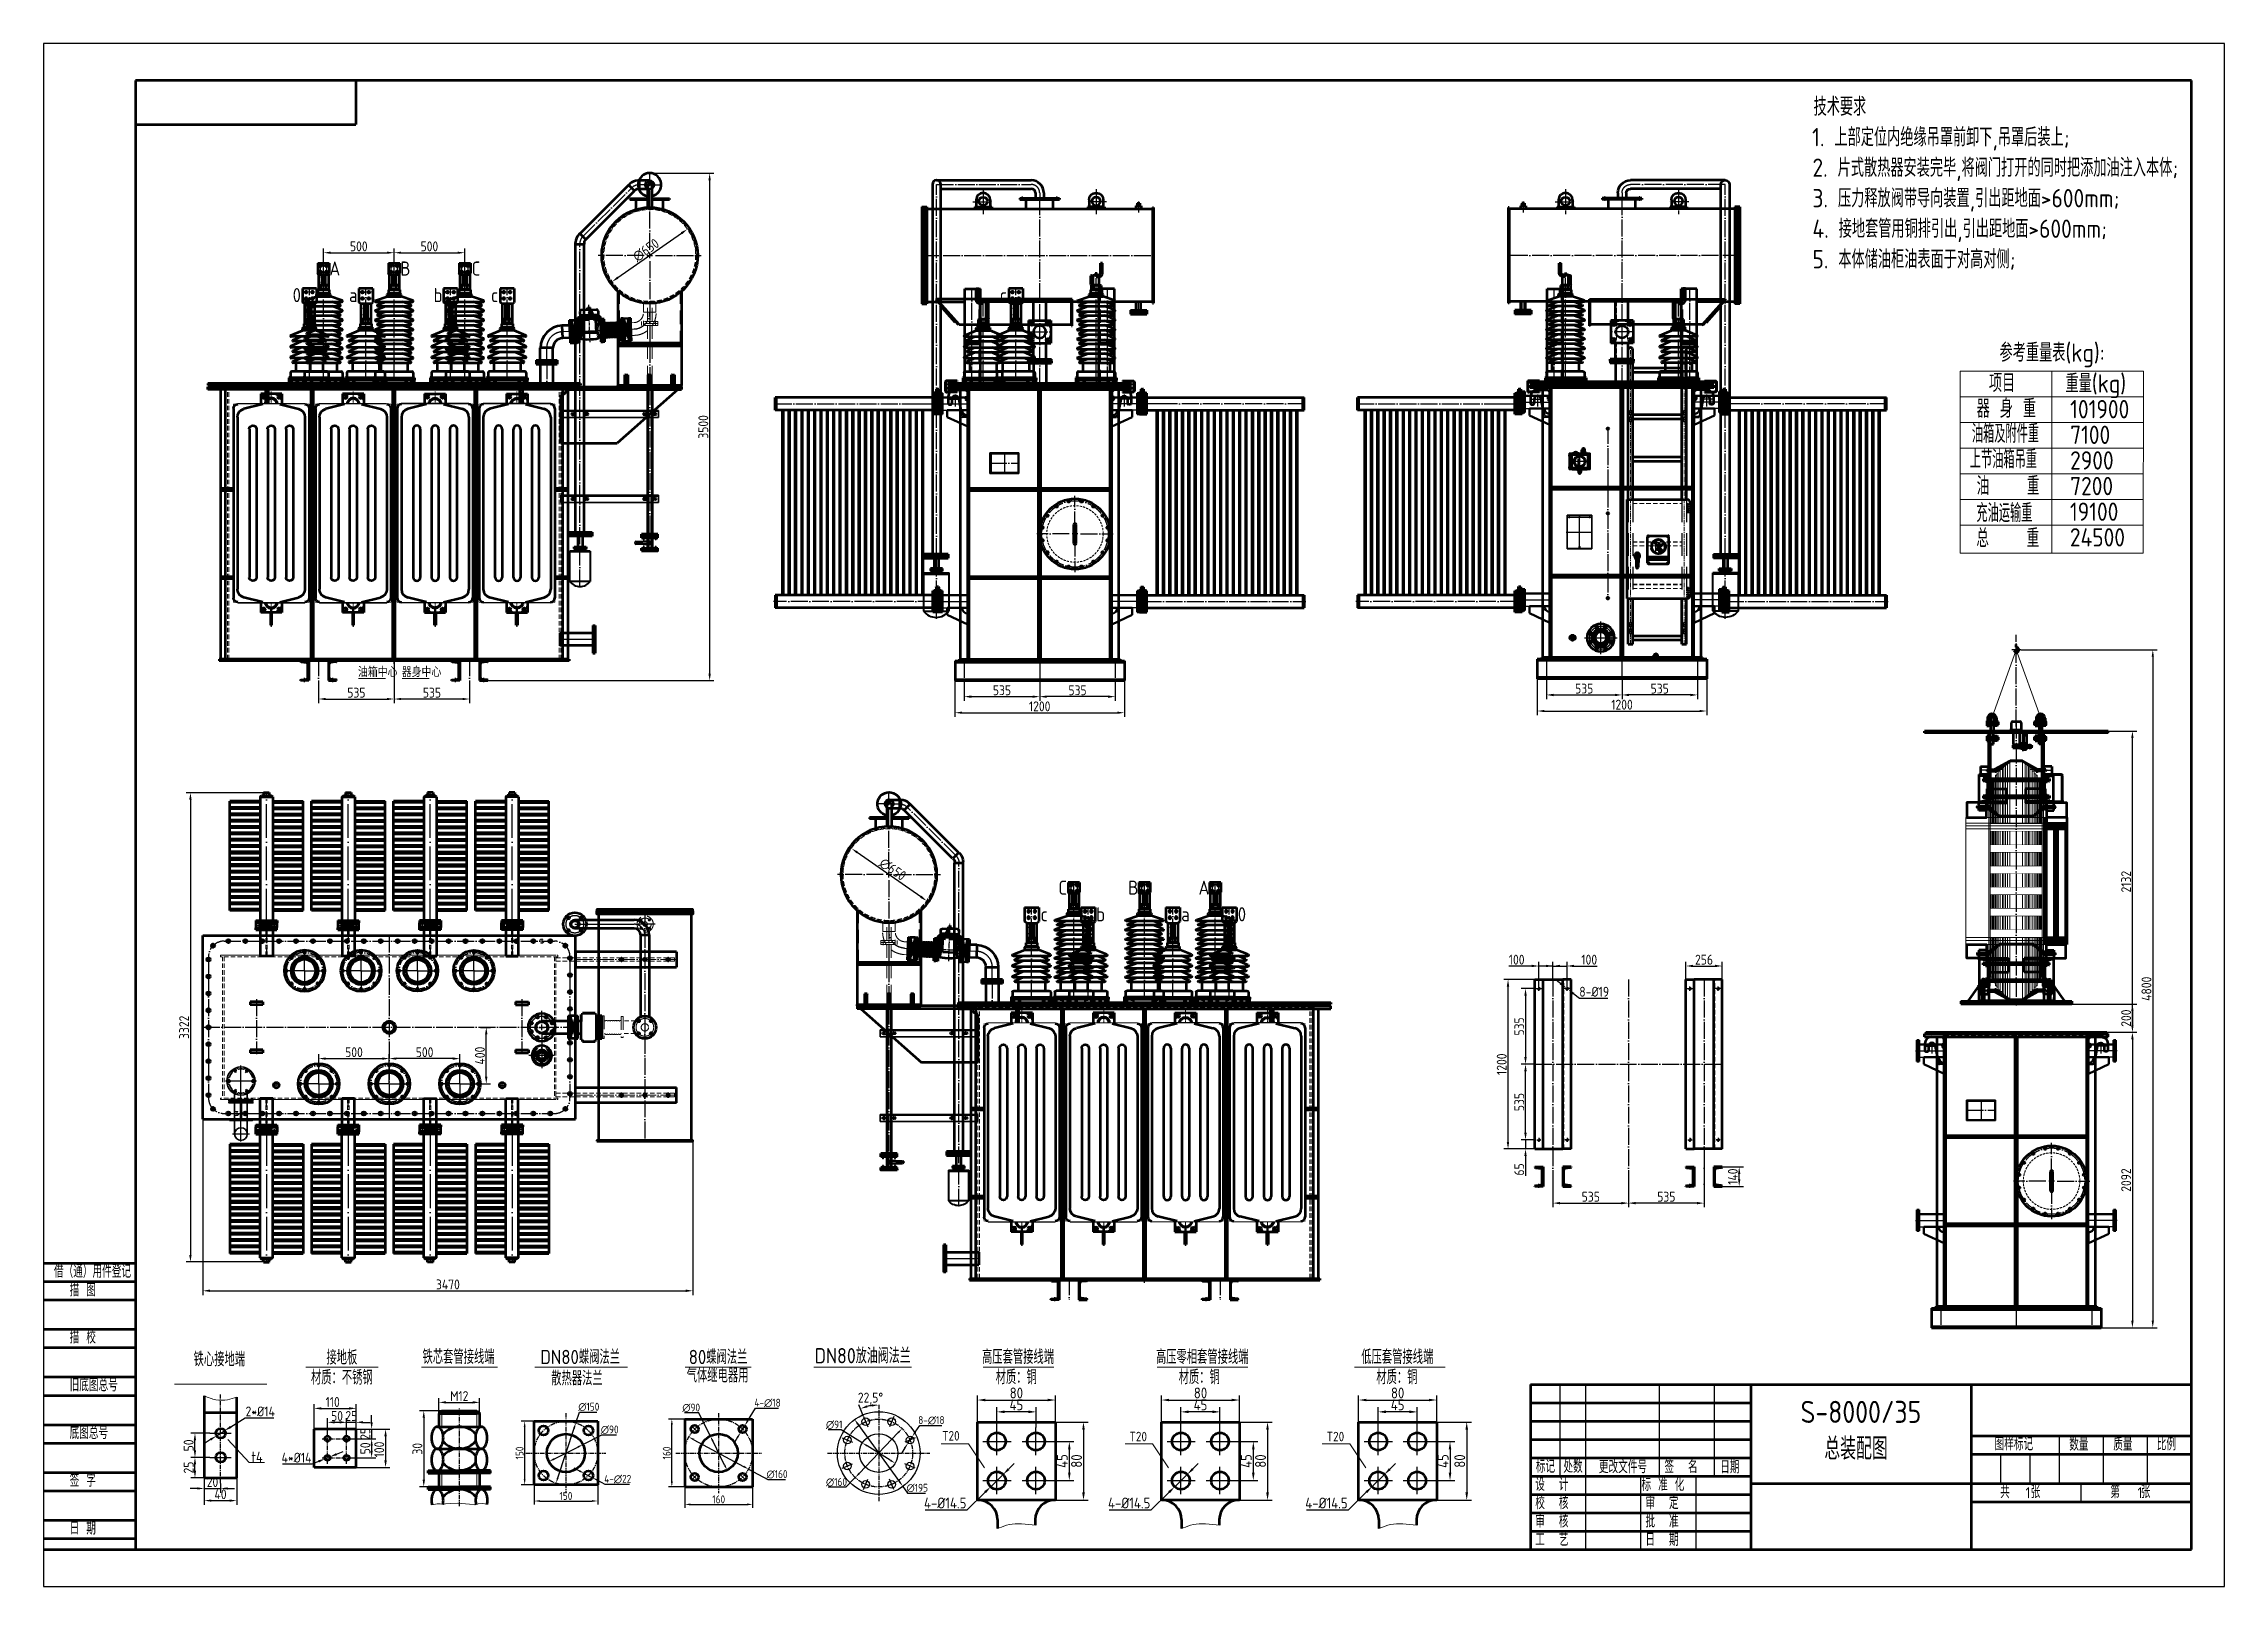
# Model space of a CAD drawing. Header units: inches. Extents: x 0 to 15444, y 0 to 10920.
import ezdxf
from ezdxf.enums import TextEntityAlignment as Align

# ---------------------------------------------------------------- set-up
doc = ezdxf.new("R2010")
doc.units = ezdxf.units.IN
doc.header["$LTSCALE"] = 5
doc.header["$MEASUREMENT"] = 0
doc.set_wipeout_variables(frame=1)
for name, pattern in [('ACAD_ISO04W100', [30, 24, -3, 0, -3]), ('C_CENTER_L', [3.45, 1.5, -0.15, 0.15, -0.15, 1.5]), ('CENTER', [2, 1.25, -0.25, 0.25, -0.25]), ('CENTER2', [28.575, 19.05, -3.175, 3.175, -3.175]), ('F', [0.75, 0.5, -0.25]), ('HIDDEN', [9.525, 6.35, -3.175]), ('HIDDEN2', [0.1875, 0.125, -0.0625]), ('PHANTOM', [63.5, 31.75, -6.35, 6.35, -6.35, 6.35, -6.35]), ('PHANTOM2', [31.75, 15.875, -3.175, 3.175, -3.175, 3.175, -3.175])]:
    doc.linetypes.add(name, pattern=pattern)
doc.layers.get('0').update_dxf_attribs({"color": 1, "linetype": 'ACAD_ISO04W100'})
doc.layers.get('Defpoints').update_dxf_attribs({"lineweight": 20})
for name, color, linetype in [('04', 2, 'F'), ('13', 6, 'HIDDEN'), ('3中心线层', 1, 'CENTER'), ('79', 5, 'Continuous'), ('中性线', 1, 'CENTER2'), ('双点划线', 2, 'PHANTOM')]:
    doc.layers.add(name, color=color, linetype=linetype)
for name, color, linetype, lineweight in [('1', 4, 'Continuous', 53), ('12标注', 3, 'Continuous', 5), ('2', 3, 'Continuous', 20), ('3', 6, 'HIDDEN', 20), ('4', 2, 'PHANTOM', 25), ('中心线', 1, 'CENTER', 9), ('标注', 3, 'Continuous', 9), ('标注、文本', 3, 'Continuous', 25), ('粗实线', 4, 'Continuous', 53), ('轮廓', 4, 'Continuous', 53)]:
    doc.layers.add(name, color=color, linetype=linetype, lineweight=lineweight)
doc.styles.add('chinese', font='simhei.ttf')
doc.styles.add('pdm', font='gbenor.shx', dxfattribs={"width": 0.8, "bigfont": 'gbhzfs.shx'})
doc.styles.get("Standard").update_dxf_attribs({"font": 'gbenor.shx', "bigfont": 'gbcbig.shx'})
doc.dimstyles.new('1', dxfattribs={"dimscale": 20, "dimtxt": 3.5, "dimasz": 2.5, "dimexe": 1.5, "dimexo": 0, "dimgap": 0.5, "dimtad": 1, "dimtoh": 1, "dimtxsty": 'Standard', "dimcen": 2.5, "dimclrd": 3, "dimclre": 3, "dimclrt": 3, "dimadec": 0, "dimazin": 0, "dimtfac": 1, "dimtmove": 0, "dimatfit": 2, "dimfxl": 0, "dimarcsym": 0})
doc.dimstyles.new('1$0', dxfattribs={"dimscale": 20, "dimtxt": 3.5, "dimasz": 2.5, "dimexe": 1.5, "dimexo": 0, "dimgap": 0.5, "dimtad": 1, "dimtoh": 1, "dimtxsty": 'Standard', "dimcen": 2.5, "dimclrd": 3, "dimclre": 3, "dimclrt": 3, "dimadec": 1, "dimazin": 0, "dimtfac": 1, "dimtmove": 0, "dimatfit": 2, "dimfxl": 0, "dimarcsym": 0})
doc.dimstyles.new('2', dxfattribs={"dimscale": 20, "dimtxt": 3.5, "dimasz": 2.5, "dimexe": 1.5, "dimexo": 0, "dimgap": 0.5, "dimtad": 1, "dimtxsty": 'Standard', "dimcen": 2.5, "dimclrd": 3, "dimclre": 3, "dimclrt": 3, "dimadec": 0, "dimazin": 0, "dimtfac": 1, "dimtmove": 0, "dimatfit": 2, "dimfxl": 0, "dimarcsym": 0})
doc.dimstyles.new('20', dxfattribs={"dimscale": 20, "dimtxt": 3.5, "dimasz": 2.5, "dimexe": 1.5, "dimexo": 0, "dimgap": 0.5, "dimtad": 1, "dimtoh": 1, "dimtxsty": 'Standard', "dimcen": 2.5, "dimclrd": 3, "dimclre": 3, "dimclrt": 3, "dimadec": 0, "dimazin": 0, "dimtfac": 1, "dimtmove": 0, "dimatfit": 2, "dimfxl": 0, "dimarcsym": 0})
pattern_1 = [(90, (19301.47, 10412.4328), (-2.494643, 2e-16), [1.8142857, -0.680357]), (180, (19301.47, 10412.4328), (-3e-16, -2.494643), [1.8142857, -0.680357])]

msp = doc.modelspace()

# ---------------------------------------------------------------- texts
at = {"layer": '12标注', "char_height": 70, "width": 381.46699, "attachment_point": 1}
for s, insert in [('油箱中心', (2226.371, 6506.753)), ('器身中心', (2536.371, 6506.753))]:
    msp.add_mtext(s, dxfattribs=dict(at, insert=insert))
at = {"layer": '2'}
for s, height, p in [('技术要求', 129.6, (12534.587, 10409.275)), ('1. 上部定位内绝缘吊罩前卸下,吊罩后装上;', 129.6, (12524.105, 10193.275)), ('2. 片式散热器安装完毕,将阀门打开的同时把添加油注入本体;', 129.6, (12526.847, 9977.275)), ('3. 压力释放阀带导向装置,引出距地面>600mm;', 129.6, (12526.847, 9761.275)), ('4. 接地套管用铜排引出,引出距地面>600mm;', 129.6, (12526.847, 9545.275)), ('5. 本体储油柜油表面于对高对侧;', 129.6, (12526.847, 9329.275)), ('DN80放油阀法兰', 108, (5460.842, 1578.844))]:
    msp.add_text(s, height=height, dxfattribs=at).set_placement(p)
at = {"layer": '2', "ltscale": 3}
for s, height, p in [('A', 100, (2061.965, 9328.128)), ('B', 100, (2561.965, 9328.128)), ('C', 100, (3061.965, 9328.128)), ('0', 100, (1792.894, 9140.03)), ('a', 100, (2192.894, 9140.03)), ('b', 100, (2793.562, 9140.03)), ('c', 100, (3193.562, 9140.03)), ('c', 100, (6796.562, 9140.03)), ('C', 100, (7217.285, 4945.475)), ('B', 100, (7717.285, 4945.475)), ('A', 100, (8217.285, 4945.475)), ('b', 100, (7485.687, 4757.376)), ('0', 100, (8486.356, 4757.376)), ('c', 100, (7085.687, 4757.376)), ('a', 100, (8086.356, 4757.376)), ('铁心接地端', 101.25, (1244.43, 1612.848)), ('接地板', 101.25, (2112.156, 1625.512)), ('材质：不锈钢', 101.25, (2112.156, 1483.867)), ('t4', 75.6, (1511.713, 915.852))]:
    msp.add_text(s, height=height, dxfattribs=at).set_placement(p, align=Align.MIDDLE)
for s, height, p in [('参考重量表(kg):', 129.6, (13851.374, 8668.278)), ('项目', 129.6, (13776.4, 8452.743)), ('重量(kg)', 129.6, (14318.228, 8449.7)), ('器 身 重', 129.6, (13689.605, 8271.847)), ('101900', 129.6, (14351.741, 8267.915)), ('7100', 129.6, (14351.741, 8086.475)), ('2900', 129.6, (14351.741, 7905.035)), ('7200', 129.6, (14351.741, 7723.595)), ('19100', 129.6, (14350.005, 7542.155)), ('24500', 129.6, (14350.005, 7360.715)), ('铁芯套管接线端', 101.25, (2683.564, 1574.331)), ('DN80蝶阀法兰', 101.25, (3517.764, 1572.896)), ('气体继电器用', 101.25, (4554.091, 1442.753)), ('80蝶阀法兰', 101.25, (4568.592, 1572.896)), ('高压套管接线端', 101.25, (6645.3, 1573.696)), ('高压零相套管接线端', 101.25, (7877.078, 1573.696)), ('低压套管接线端', 101.25, (9331.401, 1573.696)), ('散热器法兰', 101.25, (3595.093, 1422.611)), ('材质：铜', 101.25, (6742.408, 1430.846)), ('材质：铜', 101.25, (8038.464, 1430.846)), ('材质：铜', 101.25, (9438.022, 1430.846))]:
    msp.add_text(s, height=height, dxfattribs=at).set_placement(p)
for s, width, p in [('油箱及附件重', 0.85, (13655.719, 8094.136)), ('上节油箱吊重', 0.85, (13641.334, 7912.696)), ('油    重', 0.95, (13689.605, 7724.831)), ('充油运输重', 0.85, (13687.869, 7533.08)), ('总    重', 0.95, (13687.869, 7355.369))]:
    msp.add_text(s, height=129.6, dxfattribs=dict(at, width=width)).set_placement(p)
at = {"layer": '2', "char_height": 67.5, "width": 210.08371, "attachment_point": 1}
for insert in [(6363.198, 1099.308), (7689.968, 1094.248), (9086.775, 1094.248)]:
    msp.add_mtext('T20', dxfattribs=dict(at, insert=insert))
at = {"layer": '标注、文本', "style": 'pdm'}
for s, height, p in [('S-8000/35', 156, (12870, 1235)), ('总装配图', 156, (12835.539, 975)), ('1', 78, (14053, 663)), ('1', 78, (14846, 663))]:
    msp.add_text(s, height=height, dxfattribs=at).set_placement(p, align=Align.MIDDLE_CENTER)
at = {"layer": '标注、文本'}
for s, p in [('图样标记', (13816.845, 962.093)), ('数量', (14345.411, 959.822)), ('质量', (14657.411, 959.822)), ('比例', (14964.867, 962.093)), ('设  计', (10563.703, 676.093)), ('标记', (10567.484, 803.713)), ('处数', (10762.839, 802.694)), ('更改文件号', (11014.236, 800.88)), ('标 准 化', (11315.99, 674.979)), ('签  名', (11478.458, 801.305)), ('日期', (11873.606, 799.393)), ('校  核', (10563.703, 546.093)), ('审  定', (11343.703, 546.093)), ('共   张', (13855.98, 624.093)), ('第   张', (14635.98, 624.093)), ('审  核', (10563.703, 416.093)), ('批  准', (11343.703, 416.093)), ('工  艺', (10563.703, 286.093)), ('日  期', (11343.703, 286.093))]:
    msp.add_text(s, height=91, dxfattribs=at).set_placement(p)

# ---------------------------------------------------------------- blocks, each defined once
blk = doc.blocks.new('safsdf')
at = {"ltscale": 100}
blk.add_line((12172, 20760), (11963, 20760), dxfattribs=at)
at = {"layer": '1', "lineweight": 50, "ltscale": 100}
for p, q in [((12060, 20804), (11963, 20804)), ((11963, 20804), (11963, 20715)), ((12113, 20715), (11963, 20715)), ((12113, 20715), (12003, 20715)), ((12147, 20804), (12060, 20804)), ((12113, 20665), (12113, 20715)), ((12147, 20835), (12163, 20835)), ((12147, 20835), (12147, 20685)), ((12147, 20835), (12163, 20835)), ((12147, 20835), (12163, 20835)), ((12147, 20835), (12147, 20685)), ((12147, 20835), (12163, 20835)), ((12163, 20835), (12163, 20685)), ((11968, 20675), (11968, 20598)), ((11968, 20598), (12113, 20665)), ((12147, 20685), (12163, 20685)), ((12147, 20685), (12163, 20685)), ((12147, 20685), (12163, 20685)), ((12147, 20685), (12163, 20685))]:
    blk.add_line(p, q, dxfattribs=at)
at = {"layer": '1', "lineweight": 30, "ltscale": 100}
blk.add_line((12147, 20715), (12113, 20715), dxfattribs=at)
at = {"layer": '1', "lineweight": 50, "ltscale": 100}
blk.add_arc((11968, 20715), 40, 270, 0, dxfattribs=at)
blk = doc.blocks.new('铭牌底牌')
at = {"ltscale": 50}
for p, q in [((7231, 17925), (7436, 17925)), ((7239, 17932), (7239, 17787)), ((7334, 17932), (7334, 17787)), ((7429, 17932), (7429, 17787)), ((7231, 17795), (7436, 17795))]:
    blk.add_line(p, q, dxfattribs=at)
blk.add_line((7231, 17860), (7436, 17860))
at = {"layer": '1', "lineweight": 35}
for p, q in [((7231, 17932), (7436, 17932)), ((7231, 17932), (7231, 17787)), ((7231, 17928), (7436, 17928)), ((7276, 17932), (7276, 17928)), ((7391, 17932), (7391, 17928)), ((7436, 17932), (7436, 17787)), ((7231, 17791), (7436, 17791)), ((7231, 17787), (7436, 17787)), ((7276, 17791), (7276, 17787)), ((7391, 17791), (7391, 17787))]:
    blk.add_line(p, q, dxfattribs=at)
for centre in [(7239, 17925), (7429, 17925), (7239, 17795), (7429, 17795)]:
    blk.add_circle(centre, 1.5, dxfattribs=at)
at = {"layer": '2', "lineweight": 9}
for centre, start, end in [((7239, 17925), 90, 0), ((7429, 17925), 180, 90), ((7239, 17795), 0, 270), ((7429, 17795), 270, 180)]:
    blk.add_arc(centre, 2, start, end, dxfattribs=at)
blk = doc.blocks.new('2142342342134234234')
at = {"ltscale": 4}
for p, q in [((1647, 17619), (1659, 17600)), ((1735, 17656), (1740, 17634)), ((1831, 17656), (1827, 17634)), ((1920, 17619), (1908, 17600)), ((1579, 17551), (1598, 17539)), ((1988, 17551), (1969, 17539)), ((2024, 17463), (2003, 17458)), ((2024, 17367), (2003, 17371)), ((1579, 17278), (1598, 17290)), ((1647, 17210), (1659, 17229)), ((1735, 17174), (1740, 17195)), ((1831, 17174), (1827, 17195)), ((1920, 17210), (1908, 17229)), ((1988, 17278), (1969, 17290))]:
    blk.add_line(p, q, dxfattribs=at)
for p, q in [((1783, 17455), (1783, 17685)), ((1743, 17415), (1513, 17415)), ((1803, 17415), (1763, 17415)), ((1783, 17395), (1783, 17435)), ((1783, 17375), (1783, 17145)), ((1823, 17415), (2053, 17415))]:
    blk.add_line(p, q)
blk.add_circle((1783, 17415), 235)
at = {"layer": '1', "ltscale": 4}
for p, q in [((1775, 17348), (1775, 17482)), ((1775, 17348), (1775, 17482)), ((1791, 17348), (1791, 17482)), ((1791, 17348), (1791, 17482))]:
    blk.add_line(p, q, dxfattribs=at)
for centre, radius in [((1783, 17415), 250), ((1653, 17610), 6), ((1738, 17645), 6), ((1829, 17645), 6), ((1914, 17610), 6), ((1553, 17460), 6), ((1588, 17545), 6), ((1979, 17545), 6), ((2014, 17460), 6), ((1553, 17369), 6), ((2014, 17369), 6), ((1588, 17284), 6), ((1653, 17219), 6), ((1738, 17184), 6), ((1829, 17184), 6), ((1914, 17219), 6), ((1979, 17284), 6)]:
    blk.add_circle(centre, radius, dxfattribs=at)
for centre, start, end in [((1783, 17482), 0, 180), ((1783, 17482), 0, 180), ((1783, 17348), 180, 0), ((1783, 17348), 180, 0)]:
    blk.add_arc(centre, 8, start, end, dxfattribs=at)
at = {"layer": '3', "ltscale": 0.5}
blk.add_circle((1783, 17415), 200, dxfattribs=at)
at = {"layer": '标注'}
for centre, start, end in [((1653, 17610), 193.255, 142.9219), ((1738, 17645), 170.755, 120.4219), ((1829, 17645), 148.255, 97.9219), ((1914, 17610), 125.755, 75.4219), ((1553, 17460), 238.255, 187.9219), ((1588, 17545), 215.755, 165.4219), ((1979, 17545), 103.255, 52.9219), ((2014, 17460), 80.755, 30.4219), ((1553, 17369), 260.755, 210.4219), ((2014, 17369), 58.255, 7.9219), ((1588, 17284), 283.255, 232.9219), ((1653, 17219), 305.755, 255.4219), ((1738, 17184), 328.255, 277.9219), ((1829, 17184), 350.755, 300.4219), ((1914, 17219), 13.255, 322.9219), ((1979, 17284), 35.755, 345.4219)]:
    blk.add_arc(centre, 5, start, end, dxfattribs=at)
blk = doc.blocks.new('mfaaaafg')
for p, q in [((7479, 12536), (7479, 12643)), ((7644, 12536), (7644, 12643)), ((7809, 12536), (7809, 12643))]:
    blk.add_line(p, q)
at = {"layer": '1'}
for p, q in [((7054, 12531), (7869, 12531)), ((7154, 12551), (7869, 12551)), ((7154, 12551), (7154, 12531)), ((7844, 12531), (7414, 12151)), ((7470, 12636), (7469, 12635)), ((7469, 12531), (7469, 12635)), ((7469, 12635), (7489, 12635)), ((7489, 12536), (7469, 12536)), ((7470, 12636), (7488, 12636)), ((7488, 12636), (7489, 12635)), ((7489, 12635), (7489, 12531)), ((7635, 12636), (7634, 12635)), ((7634, 12531), (7634, 12635)), ((7634, 12635), (7654, 12635)), ((7654, 12536), (7634, 12536)), ((7635, 12636), (7653, 12636)), ((7653, 12636), (7654, 12635)), ((7654, 12635), (7654, 12531)), ((7800, 12636), (7799, 12635)), ((7799, 12531), (7799, 12635)), ((7799, 12635), (7819, 12635)), ((7819, 12536), (7799, 12536)), ((7800, 12636), (7818, 12636)), ((7818, 12636), (7819, 12635)), ((7819, 12635), (7819, 12531)), ((7869, 12551), (7869, 12531)), ((7014, 12151), (7014, 12491)), ((7014, 12151), (7414, 12151))]:
    blk.add_line(p, q, dxfattribs=at)
blk.add_arc((7014, 12531), 40, 270, 0, dxfattribs=at)
at = {"layer": '2'}
for p, q in [((7470, 12536), (7470, 12636)), ((7488, 12636), (7488, 12536)), ((7635, 12536), (7635, 12636)), ((7653, 12636), (7653, 12536)), ((7800, 12536), (7800, 12636)), ((7818, 12636), (7818, 12536))]:
    blk.add_line(p, q, dxfattribs=at)
blk = doc.blocks.new('*U16')
at = {"layer": '1'}
for p, q in [((158, 202), (100, 202, 1)), ((100, 202), (100, 62)), ((106, 83), (106, 181, 6)), ((154, 195), (115, 191, 6)), ((158, 202), (158, 199)), ((100, 62), (158, 62)), ((154, 69), (115, 73, 6)), ((158, 62), (158, 65))]:
    blk.add_line(p, q, dxfattribs=at)
for centre, radius, start, end in [((116, 181), 9.5, 95.7106, 180), ((153, 199), 4.8, 275.7106, 360), ((116, 83), 9.5, 180, 264.2894), ((153, 65), 4.8, 0, 84.2894)]:
    blk.add_arc(centre, radius, start, end, dxfattribs=at)
blk = doc.blocks.new('管接头-1')
at = {"ltscale": 20}
blk.add_line((5506, 6557), (5256, 6557), dxfattribs=at)
at = {"ltscale": 10}
for p, q in [((5484, 6637), (5506, 6637)), ((5484, 6477), (5506, 6477))]:
    blk.add_line(p, q, dxfattribs=at)
at = {"layer": '1'}
for p, q in [((5488, 6655), (5506, 6655)), ((5488, 6655), (5488, 6460)), ((5506, 6655), (5506, 6460)), ((5488, 6602), (5256, 6602)), ((5488, 6513), (5256, 6513)), ((5488, 6460), (5506, 6460))]:
    blk.add_line(p, q, dxfattribs=at)
at = {"layer": '1', "linetype": 'ByBlock'}
blk.add_line((5256, 6602), (5256, 6513), dxfattribs=at)
at = {"layer": '3', "ltscale": 0.5}
for p, q in [((5488, 6597), (5256, 6597)), ((5488, 6517), (5256, 6517))]:
    blk.add_line(p, q, dxfattribs=at)
blk = doc.blocks.new('油面温度计底板')
at = {"ltscale": 40}
for p, q in [((8277, 7652), (8451, 7652)), ((8364, 7430), (8364, 7663)), ((8269, 7547), (8456, 7547))]:
    blk.add_line(p, q, dxfattribs=at)
at = {"ltscale": 5}
for p, q in [((8292, 7645), (8292, 7656)), ((8436, 7645), (8436, 7656)), ((8357, 7442), (8370, 7442))]:
    blk.add_line(p, q, dxfattribs=at)
at = {"layer": '1', "lineweight": 35}
for p, q in [((8277, 7667), (8451, 7667)), ((8277, 7427), (8277, 7667)), ((8277, 7663), (8451, 7663)), ((8327, 7663), (8327, 7667)), ((8401, 7663), (8401, 7667)), ((8451, 7427), (8451, 7667)), ((8277, 7431), (8451, 7431)), ((8277, 7427), (8451, 7427)), ((8327, 7427), (8327, 7431)), ((8401, 7427), (8401, 7431))]:
    blk.add_line(p, q, dxfattribs=at)
for centre in [(8292, 7652), (8364, 7652), (8436, 7652), (8364, 7442)]:
    blk.add_circle(centre, 2.5, dxfattribs=at)
at = {"layer": '2', "lineweight": 9}
for centre in [(8292, 7652), (8364, 7652), (8436, 7652), (8364, 7442)]:
    blk.add_arc(centre, 3.5, 0, 270, dxfattribs=at)
blk = doc.blocks.new('吊攀')
for p, q in [((75860, 19192), (75942, 19192)), ((75906, 19224), (75906, 19140))]:
    blk.add_line(p, q)
at = {"layer": '1'}
for p, q in [((75856, 19211), (75856, 19163)), ((75864, 19155), (75874, 19155)), ((75882, 19192), (75882, 19163)), ((75904, 19259), (75978, 19259)), ((75930, 19192), (75952, 19073)), ((75978, 19259), (75994, 19243)), ((75978, 19205), (75994, 19212)), ((75978, 19205), (75978, 19191)), ((75978, 19191), (75994, 19177)), ((75994, 19243), (75994, 19212)), ((75994, 19177), (75994, 19075)), ((75986, 19067), (75959, 19067))]:
    blk.add_line(p, q, dxfattribs=at)
for centre, radius, start, end in [((75904, 19211), 48, 90, 180), ((75864, 19163), 8, 180, 270), ((75874, 19163), 8, 270, 0), ((75906, 19192), 24, 0, 180), ((75959, 19075), 8, 201.1517, 270), ((75986, 19075), 8, 270, 0)]:
    blk.add_arc(centre, radius, start, end, dxfattribs=at)
blk = doc.blocks.new('*U20')
for p, q in [((-5, 0), (-9.5, 0)), ((-2.5, 0), (2.5, 0)), ((0, 5), (0, 9.5)), ((0, -2.5), (0, 2.5)), ((5, 0), (9.5, 0)), ((0, -5), (0, -9.5))]:
    blk.add_line(p, q)
at = {"layer": '1'}
blk.add_circle((0, 0), 6, dxfattribs=at)
at = {"layer": '2'}
blk.add_arc((0, 0), 7, 178.56746, 90, dxfattribs=at)
blk = doc.blocks.new('*U21')
at = {"color": 0, "linetype": 'ByBlock', "lineweight": -2, "transparency": 16777216}
for p, rotation in [((2625, 9187), 225), ((2717, 9225), 180), ((2809, 9187), 135), ((2587, 9095), 270), ((2625, 9003), 314.9999999999999), ((2809, 9003), 44.99999999999999), ((2847, 9095), 90)]:
    blk.add_blockref('*U20', p, dxfattribs=dict(at, rotation=rotation))
blk.add_blockref('*U20', (2717, 8965), dxfattribs=at)
blk = doc.blocks.new('法兰')
for p, q in [((1723, 522), (1723, 665)), ((1718, 517), (1575, 517)), ((1720, 517), (1725, 517)), ((1723, 515), (1723, 520)), ((1723, 512), (1723, 370)), ((1728, 517), (1870, 517))]:
    blk.add_line(p, q)
blk.add_circle((1723, 517), 130)
at = {"layer": '1'}
for radius in [145, 97.5, 82.5, 80]:
    blk.add_circle((1723, 517), radius, dxfattribs=at)
blk.add_blockref('*U21', (-994, -8578))
blk = doc.blocks.new('12412412121')
at = {"ltscale": 2}
for p, q in [((5394, 4184), (5394, 4361)), ((5482, 4272), (5303, 4272))]:
    blk.add_line(p, q, dxfattribs=at)
at = {"ltscale": 20}
for p, q in [((5354, 4250), (5331, 4236)), ((5433, 4250), (5457, 4236))]:
    blk.add_line(p, q, dxfattribs=at)
at = {"ltscale": 2}
blk.add_circle((5394, 4273), 57.5, dxfattribs=at)
at = {"layer": '1', "ltscale": 3}
for centre, radius in [((5394, 4272), 70), ((5394, 4330), 6), ((5344, 4244), 6), ((5444, 4244), 6)]:
    blk.add_circle(centre, radius, dxfattribs=at)
for centre, radius, start, end in [((5394, 4330), 5, 357.612, 270), ((5344, 4244), 5, 117.612, 30), ((5394, 4273), 42.5, 0, 180), ((5394, 4273), 42.5, 180, 0), ((5394, 4272), 35, 0.13, 179.87), ((5394, 4273), 35, 180.13, 359.87), ((5394, 4272), 25, 0.182, 179.818), ((5394, 4273), 25, 180.182, 359.818), ((5444, 4244), 5, 237.612, 150)]:
    blk.add_arc(centre, radius, start, end, dxfattribs=at)
blk = doc.blocks.new('支架')
for p, q in [((24040, -12226), (24040, -12195)), ((24205, -12226), (24205, -12195)), ((24370, -12226), (24370, -12195))]:
    blk.add_line(p, q)
at = {"linetype": 'ACAD_ISO04W100'}
blk.add_line((23715, -12210), (24434, -12210), dxfattribs=at)
at = {"layer": '1'}
for p, q in [((24430, -12155), (23715, -12155)), ((23715, -12155), (23715, -12265)), ((24430, -12155), (24430, -12265)), ((23715, -12265), (24430, -12265))]:
    blk.add_line(p, q, dxfattribs=at)
for centre in [(24040, -12210), (24205, -12210), (24370, -12210)]:
    blk.add_circle(centre, 11, dxfattribs=at)
at = {"layer": '3'}
for p, q in [((23575, -12198), (24415, -12198)), ((23575, -12198), (23575, -12223)), ((23575, -12223), (24415, -12223))]:
    blk.add_line(p, q, dxfattribs=at)
at = {"layer": '3', "ltscale": 18}
blk.add_line((24415, -12198), (24415, -12223), dxfattribs=at)
blk = doc.blocks.new('235123512352135235')
at = {"layer": '3'}
for p, q in [((127, -2126), (127, -2116)), ((127, -2116), (2517, -2116)), ((2517, -2126), (127, -2126)), ((142, -2116), (2502, -2116)), ((142, -2126), (142, -3126)), ((152, -2126), (152, -3126)), ((2492, -2126), (2492, -3126)), ((2502, -2126), (2502, -3126)), ((2517, -2126), (2517, -2116)), ((2517, -3126), (127, -3126)), ((127, -3126), (127, -3136)), ((127, -3136), (2517, -3136)), ((142, -3136), (2502, -3136)), ((2517, -3126), (2517, -3136))]:
    blk.add_line(p, q, dxfattribs=at)
blk = doc.blocks.new('管接头')
at = {"ltscale": 10}
for p, q in [((3624, 5803), (3624, 5826)), ((3730, 5803), (3730, 5826))]:
    blk.add_line(p, q, dxfattribs=at)
blk.add_line((3677, 5831), (3677, 5619))
at = {"layer": '1'}
for p, q in [((3752, 5821), (3602, 5821)), ((3602, 5807), (3602, 5821)), ((3602, 5807), (3752, 5807)), ((3633, 5807), (3633, 5621)), ((3722, 5807), (3722, 5621)), ((3752, 5807), (3752, 5821)), ((3722, 5621), (3633, 5621))]:
    blk.add_line(p, q, dxfattribs=at)
at = {"layer": '3'}
for p, q in [((3637, 5807), (3637, 5621)), ((3672, 5796), (3682, 5796)), ((3672, 5796), (3672, 5626)), ((3682, 5796), (3682, 5626)), ((3717, 5807), (3717, 5621)), ((3682, 5626), (3672, 5626))]:
    blk.add_line(p, q, dxfattribs=at)
blk = doc.blocks.new('124124124124')
for p, q in [((2765, 6245), (2923, 6245)), ((2823, 6237), (2823, 6256)), ((2845, 6269), (2845, 6221)), ((2868, 6237), (2868, 6253)), ((2879, 6254), (2883, 6254)), ((2879, 6235), (2883, 6235)), ((2881, 6256), (2881, 6252)), ((2881, 6233), (2881, 6237)), ((2918, 6254), (2913, 6254)), ((2918, 6235), (2913, 6235)), ((2915, 6256), (2915, 6252)), ((2915, 6233), (2915, 6237))]:
    blk.add_line(p, q)
at = {"layer": '1'}
for p, q in [((2770, 6262), (2770, 6227)), ((2870, 6262), (2770, 6262)), ((2770, 6227), (2870, 6227)), ((2798, 6261), (2878, 6261)), ((2798, 6229), (2798, 6261)), ((2878, 6229), (2798, 6229)), ((2804, 6254), (2803, 6250)), ((2804, 6250), (2803, 6250)), ((2804, 6254), (2806, 6250)), ((2804, 6245), (2804, 6250)), ((2804, 6245), (2805, 6245)), ((2805, 6245), (2805, 6250)), ((2805, 6250), (2806, 6250)), ((2807, 6239), (2811, 6240)), ((2807, 6239), (2811, 6237)), ((2811, 6239), (2811, 6240)), ((2816, 6239), (2811, 6239)), ((2816, 6238), (2811, 6238)), ((2811, 6238), (2811, 6237)), ((2816, 6238), (2816, 6239)), ((2820, 6244), (2820, 6246)), ((2820, 6246), (2822, 6246)), ((2822, 6244), (2820, 6244)), ((2822, 6246), (2822, 6248)), ((2822, 6248), (2824, 6248)), ((2822, 6242), (2822, 6244)), ((2824, 6242), (2822, 6242)), ((2824, 6248), (2824, 6246)), ((2824, 6246), (2826, 6246)), ((2826, 6244), (2824, 6244)), ((2824, 6244), (2824, 6242)), ((2826, 6246), (2826, 6244)), ((2832, 6243), (2834, 6243)), ((2833, 6248), (2854, 6248)), ((2854, 6241), (2833, 6241)), ((2836, 6237), (2836, 6252)), ((2838, 6254), (2852, 6254)), ((2852, 6236), (2838, 6236)), ((2847, 6258), (2847, 6256)), ((2847, 6258), (2847, 6256)), ((2854, 6252), (2854, 6237)), ((2865, 6244), (2865, 6246)), ((2865, 6246), (2867, 6246)), ((2867, 6244), (2865, 6244)), ((2867, 6246), (2867, 6248)), ((2867, 6248), (2869, 6248)), ((2867, 6242), (2867, 6244)), ((2869, 6242), (2867, 6242)), ((2869, 6248), (2869, 6246)), ((2869, 6246), (2871, 6246)), ((2871, 6244), (2869, 6244)), ((2869, 6244), (2869, 6242)), ((2920, 6262), (2870, 6262)), ((2870, 6227), (2920, 6227)), ((2871, 6246), (2871, 6244)), ((2878, 6261), (2878, 6229)), ((2878, 6257), (2918, 6257)), ((2878, 6232), (2878, 6257)), ((2918, 6232), (2878, 6232)), ((2918, 6257), (2918, 6232)), ((2920, 6227), (2920, 6262))]:
    blk.add_line(p, q, dxfattribs=at)
for centre, radius in [((2823, 6245), 6), ((2845, 6245), 11.5), ((2868, 6245), 6), ((2881, 6254), 1.5), ((2881, 6235), 1.5), ((2915, 6254), 1.5), ((2915, 6235), 1.5)]:
    blk.add_circle(centre, radius, dxfattribs=at)
for centre, radius, start, end in [((2845, 6245), 13.6, 80.6907, 188.4565), ((2839, 6245), 7, 150, 210)]:
    blk.add_arc(centre, radius, start, end, dxfattribs=at)
at = {"layer": '1', "char_height": 5}
for s, insert, width, attachment_point in [('{\\fSimSun|b0|i0|c134|p2;OPEN}', (2800, 6259), 11.31, 1), ('{\\fSimSun|b0|i0|c134|p2;关}', (2803, 6239), 4.21, 5), ('{\\fSimSun|b0|i0|c134|p2;CLOSE}', (2799, 6235), 12.95, 1), ('{\\fSimSun|b0|i0|c134|p2;开}', (2811, 6248), 9.11, 5)]:
    blk.add_mtext(s, dxfattribs=dict(at, insert=insert, width=width, attachment_point=attachment_point))
blk = doc.blocks.new('14124')
at = {"ltscale": 2}
blk.add_line((2141, 4722), (2141, 5645), dxfattribs=at)
at = {"layer": '1', "ltscale": 8}
for p, q in [((1881, 4808), (1881, 5583)), ((2096, 5583), (1881, 5583)), ((2096, 5573), (1881, 5573)), ((2096, 5613), (2107, 5623)), ((2096, 5613), (2186, 5613)), ((2096, 5613), (2096, 4738)), ((2107, 5623), (2175, 5623)), ((2121, 5643), (2161, 5643)), ((2121, 5643), (2121, 5623)), ((2161, 5643), (2161, 5623)), ((2186, 5613), (2175, 5623)), ((2186, 5613), (2186, 4738)), ((2186, 5583), (2401, 5583)), ((2186, 5573), (2401, 5573)), ((2401, 4808), (2401, 5583)), ((2096, 5538), (1881, 5538)), ((2096, 5528), (1881, 5528)), ((2096, 5493), (1881, 5493)), ((2096, 5483), (1881, 5483)), ((2096, 5448), (1881, 5448)), ((2096, 5438), (1881, 5438)), ((2186, 5538), (2401, 5538)), ((2186, 5528), (2401, 5528)), ((2186, 5493), (2401, 5493)), ((2186, 5483), (2401, 5483)), ((2186, 5448), (2401, 5448)), ((2186, 5438), (2401, 5438)), ((2096, 5403), (1881, 5403)), ((2096, 5393), (1881, 5393)), ((2096, 5358), (1881, 5358)), ((2096, 5348), (1881, 5348)), ((2096, 5313), (1881, 5313)), ((2096, 5303), (1881, 5303)), ((2096, 5268), (1881, 5268)), ((2096, 5258), (1881, 5258)), ((2186, 5403), (2401, 5403)), ((2186, 5393), (2401, 5393)), ((2186, 5358), (2401, 5358)), ((2186, 5348), (2401, 5348)), ((2186, 5313), (2401, 5313)), ((2186, 5303), (2401, 5303)), ((2186, 5268), (2401, 5268)), ((2186, 5258), (2401, 5258)), ((2096, 5223), (1881, 5223)), ((2096, 5213), (1881, 5213)), ((2096, 5178), (1881, 5178)), ((2096, 5168), (1881, 5168)), ((2096, 5133), (1881, 5133)), ((2096, 5123), (1881, 5123)), ((2186, 5223), (2401, 5223)), ((2186, 5213), (2401, 5213)), ((2186, 5178), (2401, 5178)), ((2186, 5168), (2401, 5168)), ((2186, 5133), (2401, 5133)), ((2186, 5123), (2401, 5123)), ((2096, 5088), (1881, 5088)), ((2096, 5078), (1881, 5078)), ((2096, 5043), (1881, 5043)), ((2096, 5033), (1881, 5033)), ((2096, 4998), (1881, 4998)), ((2096, 4988), (1881, 4988)), ((2096, 4953), (1881, 4953)), ((2096, 4943), (1881, 4943)), ((2186, 5088), (2401, 5088)), ((2186, 5078), (2401, 5078)), ((2186, 5043), (2401, 5043)), ((2186, 5033), (2401, 5033)), ((2186, 4998), (2401, 4998)), ((2186, 4988), (2401, 4988)), ((2186, 4953), (2401, 4953)), ((2186, 4943), (2401, 4943)), ((2096, 4908), (1881, 4908)), ((2096, 4898), (1881, 4898)), ((2096, 4863), (1881, 4863)), ((2096, 4853), (1881, 4853)), ((2096, 4818), (1881, 4818)), ((2096, 4808), (1881, 4808)), ((2186, 4908), (2401, 4908)), ((2186, 4898), (2401, 4898)), ((2186, 4863), (2401, 4863)), ((2186, 4853), (2401, 4853)), ((2186, 4818), (2401, 4818)), ((2186, 4808), (2401, 4808)), ((2066, 4738), (2216, 4738)), ((2066, 4738), (2066, 4722)), ((2216, 4722), (2066, 4722)), ((2216, 4738), (2216, 4722))]:
    blk.add_line(p, q, dxfattribs=at)
blk.add_blockref('124124124124', (-704, -1540))
blk = doc.blocks.new('储油柜-2')
for p, q in [((32877, 3782, 0), (32877, 2142, 0)), ((32949, 3678, 0), (32809, 3678, 0)), ((32127, 2948), (32167, 2948)), ((32147, 2988), (32147, 3066)), ((32147, 2928), (32147, 2968)), ((32147, 2908), (32147, 2831))]:
    blk.add_line(p, q)
at = {"ltscale": 4}
for p, q in [((32061, 2984), (32084, 2974)), ((32111, 3034), (32121, 3011)), ((32182, 3034), (32173, 3011)), ((32232, 2984), (32209, 2974)), ((32061, 2913), (32084, 2922)), ((32111, 2863), (32121, 2886)), ((32182, 2863), (32173, 2886)), ((32232, 2913), (32209, 2922))]:
    blk.add_line(p, q, dxfattribs=at)
at = {"lineweight": 13, "ltscale": 5}
for p, q in [((32842, 2983, 0), (32824, 3001, 0)), ((32877, 2862, 0), (32877, 3042, 0)), ((32911, 2983, 0), (32930, 3001, 0)), ((32842, 2914, 0), (32824, 2895, 0)), ((32911, 2914, 0), (32930, 2895, 0))]:
    blk.add_line(p, q, dxfattribs=at)
at = {"ltscale": 4}
blk.add_circle((32147, 2948), 80, dxfattribs=at)
at = {"lineweight": 13, "ltscale": 5}
blk.add_circle((32877, 2948, 0), 62.5, dxfattribs=at)
at = {"ltscale": 50}
blk.add_arc((32801, 3602, 0), 76, 0, 90, dxfattribs=at)
at = {"layer": '1'}
for p, q in [((32549, 3748, 0), (32549, 2148, 0)), ((33205, 3748, 0), (33205, 2148, 0)), ((32847, 3602, 0), (32847, 3022, 0)), ((32847, 3602, 0), (32907, 3602, 0)), ((32907, 3602, 0), (32907, 3022, 0)), ((32147, 2993), (32334, 2993)), ((32147, 2904, 0), (32334, 2904, 0))]:
    blk.add_line(p, q, dxfattribs=at)
at = {"layer": '1', "lineweight": 53}
for p, q in [((32334, 3029, 0), (32334, 2869, 0)), ((32334, 3029, 0), (32348, 3029, 0)), ((32348, 3029, 0), (32348, 2869, 0)), ((32348, 3029, 0), (32348, 2869, 0)), ((32388, 3029, 0), (32348, 3029, 0)), ((32348, 3029, 0), (32388, 2869, 0)), ((32388, 3029, 0), (32348, 2869, 0)), ((32388, 3029, 0), (32402, 3029, 0)), ((32388, 3029, 0), (32388, 2869, 0)), ((32402, 2869, 0), (32402, 3029, 0)), ((32334, 2869, 0), (32348, 2869, 0)), ((32388, 2869, 0), (32348, 2869, 0)), ((32388, 2869, 0), (32402, 2869, 0))]:
    blk.add_line(p, q, dxfattribs=at)
at = {"layer": '1', "elevation": 0}
blk.add_lwpolyline([(32537, 2142), (33217, 2142), (33217, 2148), (32537, 2148)], close=True, dxfattribs=at)
at = {"layer": '1', "ltscale": 4}
for centre in [(32073, 2979), (32116, 3022), (32177, 3022), (32221, 2979), (32073, 2918), (32116, 2874), (32177, 2874), (32221, 2918)]:
    blk.add_circle(centre, 9, dxfattribs=at)
at = {"layer": '1'}
for centre, radius in [((32147, 2948), 44.5), ((32147, 2948), 40), ((32877, 2948, 0), 80), ((32833, 2993, 0), 7), ((32921, 2993, 0), 7), ((32833, 2904, 0), 7), ((32921, 2904, 0), 7)]:
    blk.add_circle(centre, radius, dxfattribs=at)
for radius in [106, 46]:
    blk.add_arc((32801, 3602, 0), radius, 0, 90, dxfattribs=at)
at = {"layer": '1', "ltscale": 4}
blk.add_arc((32147, 2948), 97.5, 0.0009, 359.3993, dxfattribs=at)
at = {"layer": '1', "lineweight": 35, "ltscale": 4}
blk.add_arc((32147, 2948), 44.5, 90, 270, dxfattribs=at)
at = {"layer": '3', "ltscale": 3}
for p, q in [((32552, 3748, 0), (32552, 2148, 0)), ((32857, 3702, 0), (32841, 3717, 0)), ((32901, 3702, 0), (32917, 3717, 0)), ((33202, 3748, 0), (33202, 2148, 0)), ((32857, 3657, 0), (32841, 3642, 0)), ((32901, 3657, 0), (32917, 3641, 0)), ((32575, 3030), (32589, 3030)), ((32589, 3030), (32589, 2870)), ((32596, 2993), (32589, 2993)), ((32723, 3025), (32709, 3025)), ((32709, 3025), (32709, 2875)), ((32723, 3025), (32723, 2875)), ((32575, 2870), (32589, 2870)), ((32596, 2901), (32589, 2901)), ((32709, 2875), (32723, 2875))]:
    blk.add_line(p, q, dxfattribs=at)
at = {"layer": '3'}
for p, q in [((32811, 2994), (32723, 2994)), ((32809, 2905), (32723, 2905))]:
    blk.add_line(p, q, dxfattribs=at)
at = {"layer": '3', "ltscale": 3}
for centre, radius in [((32879, 3679, 0), 57.5), ((32879, 3679, 0), 42.5), ((32879, 3679, 0), 42.5), ((32849, 3710, 0), 7.25), ((32849, 3709, 0), 7), ((32909, 3709, 0), 7.25), ((32909, 3709, 0), 7), ((32849, 3649, 0), 7.25), ((32849, 3649, 0), 7), ((32879, 3679, 0), 16), ((32879, 3679, 0), 16), ((32909, 3649, 0), 7.25), ((32909, 3649, 0), 7)]:
    blk.add_circle(centre, radius, dxfattribs=at)
at = {"layer": '3', "lineweight": 13, "ltscale": 5}
blk.add_circle((32877, 2948, 0), 26.1, dxfattribs=at)
at = {"layer": '3', "ltscale": 3}
for centre, radius, start, end in [((32605, 2985), 11.9, 41.0275, 139.5505), ((32623, 2984), 11.8, 40.2288, 135.7712), ((32640, 2987), 9.71, 35.1437, 148.5121), ((32656, 2987), 9.67, 35, 145), ((32672, 2987), 9.67, 121.718, 145), ((32672, 2987), 9.67, 35, 121.718), ((32688, 2987), 9.67, 35, 145), ((32704, 2987), 9.67, 56.5329, 145), ((32604, 2907), 9.67, 215, 325), ((32620, 2907), 9.67, 215, 325), ((32636, 2907), 9.67, 215, 325), ((32652, 2907), 9.67, 215, 325), ((32668, 2907), 9.67, 215, 262.2235), ((32668, 2907), 9.67, 262.2235, 325), ((32684, 2907), 9.67, 215, 325), ((32700, 2907), 9.67, 215, 340.3711)]:
    blk.add_arc(centre, radius, start, end, dxfattribs=at)
at = {"layer": '中心线', "linetype": 'CENTER', "lineweight": 13, "ltscale": 100}
blk.add_line((32877, 3782, 0), (32877, 3710, 0), dxfattribs=at)
at = {"layer": '轮廓', "lineweight": 53}
for p, q in [((32402, 2993, 0), (32425, 2993, 0)), ((32435, 3039, 0), (32425, 3039, 0)), ((32425, 3039, 0), (32425, 2989, 0)), ((32425, 3039, 0), (32435, 3039, 0)), ((32425, 2859, 0), (32425, 3039, 0)), ((32525, 3049, 0), (32435, 3049, 0)), ((32435, 3049, 0), (32435, 3039, 0)), ((32435, 3049, 0), (32525, 3049, 0)), ((32435, 3039, 0), (32435, 3049, 0)), ((32525, 3049, 0), (32525, 3039, 0)), ((32525, 3039, 0), (32525, 3049, 0)), ((32525, 3039, 0), (32535, 3039, 0)), ((32535, 3039, 0), (32525, 3039, 0)), ((32535, 2859, 0), (32535, 3039, 0)), ((32535, 2993, 0), (32559, 2993, 0)), ((32573, 3029, 0), (32559, 3029, 0)), ((32559, 3029, 0), (32573, 3029, 0)), ((32559, 2869, 0), (32559, 3029, 0)), ((32573, 2869, 0), (32573, 3029, 0)), ((32573, 3029, 0), (32573, 2869, 0)), ((32402, 2904, 0), (32425, 2904, 0)), ((32425, 2859, 0), (32435, 2859, 0)), ((32425, 2859, 0), (32435, 2859, 0)), ((32435, 2859, 0), (32435, 2849, 0)), ((32435, 2849, 0), (32435, 2859, 0)), ((32435, 2849, 0), (32525, 2849, 0)), ((32435, 2849, 0), (32525, 2849, 0)), ((32535, 2859, 0), (32525, 2859, 0)), ((32525, 2859, 0), (32525, 2849, 0)), ((32535, 2859, 0), (32525, 2859, 0)), ((32525, 2849, 0), (32525, 2859, 0)), ((32535, 2904, 0), (32559, 2904, 0)), ((32559, 2909, 0), (32559, 2869, 0)), ((32559, 2869, 0), (32573, 2869, 0)), ((32559, 2869, 0), (32573, 2869, 0))]:
    blk.add_line(p, q, dxfattribs=at)
blk.add_wipeout([(32381, 3761), (32392, 3760), (32400, 3759), (32404, 3757), (32409, 3756), (32413, 3754), (32418, 3752), (32422, 3750), (32426, 3747), (32433, 3742), (32437, 3738), (32441, 3735), (32445, 3730), (32448, 3726), (32451, 3721), (32456, 3712), (32460, 3702), (32462, 3694), (32463, 3685), (32463, 3669), (32462, 3662), (32460, 3654), (32457, 3646), (32453, 3639), (32447, 3629), (32442, 3623), (32436, 3617), (32425, 3608), (32425, 3608), (32412, 3602), (32406, 3600), (32394, 3597), (32387, 3596), (32381, 3596), (32370, 3597), (32362, 3598), (32353, 3601), (32343, 3605), (32335, 3610), (32328, 3615), (32319, 3623), (32311, 3634), (32306, 3644), (32301, 3655), (32299, 3670), (32298, 3678), (32300, 3693), (32303, 3705), (32307, 3715), (32312, 3724), (32318, 3732), (32328, 3742), (32341, 3751), (32355, 3757), (32368, 3760), (32381, 3761), (32389, 3760)]).translate(0, 0, 0)
at = {"ltscale": 50}
blk.add_line((32381, 3678, 0), (32801, 3678, 0), dxfattribs=at)
at = {"layer": '1'}
for p, q in [((32381, 3708, 0), (32801, 3708, 0)), ((32801, 3648, 0), (32381, 3648, 0))]:
    blk.add_line(p, q, dxfattribs=at)
at = {"layer": '1', "elevation": 0}
for points in [[(32537, 3772), (33217, 3772), (33217, 3782), (32537, 3782)], [(32537, 3772), (33217, 3772), (33217, 3766), (32537, 3766)], [(32537, 3766), (33217, 3766), (33217, 3748), (32537, 3748)]]:
    blk.add_lwpolyline(points, close=True, dxfattribs=at)
at = {"layer": '1'}
for centre, radius in [((32381, 3678, 0), 82.5), ((32337, 3722, 0), 7), ((32381, 3678, 0), 30), ((32381, 3678, 0), 30), ((32425, 3722, 0), 7), ((32337, 3634, 0), 7), ((32381, 3678, 0), 25), ((32425, 3634, 0), 7)]:
    blk.add_circle(centre, radius, dxfattribs=at)
at = {"layer": '3中心线层', "ltscale": 100}
blk.add_circle((32381, 3678, 0), 62.5, dxfattribs=at)
blk = doc.blocks.new('124214')
at = {"ltscale": 2}
for p, q in [((694, 5738), (694, 5517)), ((266, 5627), (804, 5627)), ((319, 5687), (319, 5567)), ((423, 5682), (411, 5682)), ((423, 5572), (411, 5572)), ((637, 5660), (605, 5679)), ((637, 5594), (605, 5575)), ((752, 5660), (784, 5679)), ((752, 5594), (784, 5576)), ((778, 5676), (756, 5663))]:
    blk.add_line(p, q, dxfattribs=at)
at = {"linetype": 'PHANTOM2', "lineweight": 25, "ltscale": 4}
for p, q in [((611, 5676), (632, 5663)), ((778, 5579), (756, 5591))]:
    blk.add_line(p, q, dxfattribs=at)
at = {"lineweight": 35}
blk.add_line((611, 5579), (632, 5591), dxfattribs=at)
at = {"layer": '1', "lineweight": 35}
for p, q in [((671, 5712), (674, 5720)), ((685, 5721), (685, 5712)), ((703, 5721), (703, 5712)), ((718, 5712), (715, 5720)), ((539, 5672), (319, 5672)), ((539, 5582), (319, 5582)), ((420, 5630), (564, 5630)), ((420, 5624), (564, 5624)), ((605, 5672), (564, 5672)), ((605, 5582), (564, 5582)), ((609, 5649), (603, 5656)), ((609, 5605), (603, 5599)), ((609, 5666), (617, 5662)), ((609, 5588), (617, 5593)), ((618, 5682), (626, 5677)), ((618, 5572), (626, 5577)), ((633, 5690), (624, 5692)), ((633, 5564), (624, 5563)), ((756, 5690), (765, 5692)), ((756, 5564), (765, 5563)), ((771, 5682), (763, 5677)), ((771, 5573), (763, 5577)), ((780, 5666), (772, 5662)), ((780, 5588), (772, 5593)), ((780, 5649), (785, 5656)), ((780, 5605), (785, 5599)), ((671, 5542), (674, 5534)), ((685, 5533), (685, 5543)), ((703, 5533), (703, 5543)), ((718, 5542), (715, 5534))]:
    blk.add_line(p, q, dxfattribs=at)
for points in [[(420, 5672), (420, 5707), (414, 5707), (414, 5672)], [(414, 5672), (414, 5582)], [(414, 5547), (420, 5547), (420, 5582)], [(414, 5582), (414, 5547)], [(420, 5582), (420, 5672)]]:
    blk.add_lwpolyline(points, dxfattribs=at)
for points in [[(549, 5712), (549, 5542), (539, 5542), (539, 5712)], [(564, 5712), (564, 5542), (554, 5542), (554, 5712)]]:
    blk.add_lwpolyline(points, close=True, dxfattribs=at)
for centre, radius in [((694, 5627), 100), ((319, 5627), 45)]:
    blk.add_circle(centre, radius, dxfattribs=at)
for centre, radius, start, end in [((678, 5719), 5, 97.3548, 160), ((694, 5595), 130, 95.4189, 97.3548), ((682, 5721), 3, 360, 95.4189), ((706, 5721), 3, 84.5811, 180), ((694, 5595), 130, 82.6452, 84.5811), ((710, 5719), 5, 20, 82.6452), ((607, 5659), 5, 157.3548, 220), ((607, 5595), 5, 140, 202.6452), ((723, 5611), 130, 155.4189, 157.3548), ((723, 5644), 130, 202.6452, 204.5811), ((607, 5664), 3, 60, 155.4189), ((607, 5591), 3, 204.5811, 300), ((694, 5627), 86.2, 168.0008, 192.1425), ((605, 5646), 5, 343.4019, 40), ((605, 5609), 5, 320, 16.5981), ((619, 5685), 3, 144.5811, 240), ((621, 5670), 9, 237.8052, 62.1948), ((621, 5585), 9, 297.8052, 122.1948), ((619, 5570), 3, 120, 215.4189), ((723, 5611), 130, 142.6452, 144.5811), ((723, 5644), 130, 215.4189, 217.3548), ((623, 5687), 5, 80, 142.6452), ((623, 5568), 5, 217.3548, 280), ((634, 5695), 5, 260, 316.5981), ((634, 5559), 5, 43.4019, 100), ((694, 5627), 86.2, 108.0008, 132.1425), ((694, 5627), 86.2, 228.0008, 252.1425), ((666, 5714), 5, 283.4019, 340), ((694, 5712), 9, 177.8052, 2.1948), ((723, 5714), 5, 200, 256.5981), ((694, 5627), 86.2, 48.0008, 72.1425), ((694, 5627), 86.2, 288.0008, 312.1425), ((755, 5695), 5, 223.4019, 280), ((755, 5559), 5, 80, 136.5981), ((768, 5670), 9, 117.8052, 302.1948), ((768, 5585), 9, 57.8052, 242.1948), ((766, 5687), 5, 37.3548, 100), ((766, 5568), 5, 260, 322.6452), ((666, 5611), 130, 35.4189, 37.3548), ((666, 5644), 130, 322.6452, 324.5811), ((770, 5685), 3, 300, 35.4189), ((770, 5570), 3, 324.5811, 60), ((784, 5646), 5, 140, 196.5981), ((694, 5627), 86.2, 348.0008, 12.1425), ((784, 5609), 5, 163.4019, 220), ((782, 5664), 3, 24.5811, 120), ((782, 5591), 3, 240, 335.4189), ((666, 5611), 130, 22.6452, 24.5811), ((666, 5644), 130, 335.4189, 337.3548), ((782, 5659), 5, 320, 22.6452), ((782, 5595), 5, 337.3548, 40), ((666, 5541), 5, 20, 76.5981), ((678, 5536), 5, 200, 262.6452), ((694, 5660), 130, 262.6452, 264.5811), ((682, 5533), 3, 264.5811, 360), ((694, 5542), 9, 357.8052, 182.1948), ((706, 5533), 3, 180, 275.4189), ((694, 5660), 130, 275.4189, 277.3548), ((710, 5536), 5, 277.3548, 340), ((723, 5541), 5, 103.4019, 160)]:
    blk.add_arc(centre, radius, start, end, dxfattribs=at)
blk = doc.blocks.new('散热器管接头')
at = {"layer": '1'}
for p, q in [((4030, 21238), (4030, 21088)), ((4030, 21238), (4180, 21238)), ((4180, 21238), (4180, 21088)), ((4030, 21088), (4180, 21088)), ((4100, 20999), (4100, 21088)), ((4110, 21088), (4110, 20999)), ((4105, 20999), (4100, 20999)), ((4105, 20999), (4110, 20999))]:
    blk.add_line(p, q, dxfattribs=at)
for centre, radius in [((4052, 21216), 11), ((4105, 21163), 44.5), ((4105, 21163), 40), ((4158, 21216), 11), ((4052, 21110), 11), ((4158, 21110), 11)]:
    blk.add_circle(centre, radius, dxfattribs=at)
at = {"layer": '3'}
for p, q in [((4100, 21119), (4110, 21119)), ((4100, 21119), (4100, 21088)), ((4110, 21119), (4110, 21088))]:
    blk.add_line(p, q, dxfattribs=at)
at = {"layer": '3中心线层', "ltscale": 10}
blk.add_line((4062, 21120), (4043, 21100), dxfattribs=at)
at = {"layer": '中心线'}
for p, q in [((4197, 21163), (4014, 21163)), ((4062, 21206), (4043, 21226)), ((4105, 21254), (4105, 20988)), ((4149, 21206), (4168, 21226)), ((4149, 21120), (4168, 21100))]:
    blk.add_line(p, q, dxfattribs=at)
blk.add_circle((4105, 21163), 75, dxfattribs=at)
blk = doc.blocks.new('sdfg')
at = {"layer": '2'}
for p in [(2924, -403), (2924, -1803)]:
    blk.add_blockref('散热器管接头', p, dxfattribs=at)
blk = doc.blocks.new('fgs')
at = {"layer": '1', "ltscale": 3}
for p, q in [((-4812, 11635), (-5286, 11635)), ((-4812, 10235), (-5287, 10235))]:
    blk.add_line(p, q, dxfattribs=at)
at = {"layer": '2'}
blk.add_lwpolyline([(-5049, 11635), (-5317, 11635), (-5317, 10235), (-4782, 10235), (-4782, 11635), (-5049, 11635)], close=True, dxfattribs=at)
blk.add_wipeout([(-5049, 11635), (-5317, 11635), (-5317, 10235), (-4782, 10235), (-4782, 11635)]).dxf.layer = '2'
at = {"layer": '1', "ltscale": 3}
for p, q in [((-5317, 11605), (-5317, 10265)), ((-5109, 11635), (-5243, 11602)), ((-4989, 11635), (-4856, 11602)), ((-4782, 11605), (-4782, 10265)), ((-5288, 11544), (-5288, 10326)), ((-5205, 11460), (-5205, 10410)), ((-5154, 11460), (-5154, 10410)), ((-5075, 11460), (-5075, 10410)), ((-5024, 11460), (-5024, 10410)), ((-4945, 11460), (-4945, 10410)), ((-4894, 11460), (-4894, 10410)), ((-4810, 11544), (-4810, 10326)), ((-5109, 10235), (-5243, 10268)), ((-4989, 10235), (-4856, 10268))]:
    blk.add_line(p, q, dxfattribs=at)
for centre, radius, start, end in [((-5287, 11605), 30, 90, 180), ((-5228, 11544), 60, 103.9053, 180), ((-4870, 11544), 60, 0, 76.0947), ((-4812, 11605), 30, 0, 90), ((-5179, 11460), 25.2, 0, 180), ((-5049, 11460), 25.2, 0, 180), ((-4919, 11460), 25.2, 0, 180), ((-5179, 10410), 25.2, 180, 0), ((-5049, 10410), 25.2, 180, 0), ((-4919, 10410), 25.2, 180, 0), ((-5287, 10265), 30, 180, 270), ((-5228, 10326), 60, 180, 256.0947), ((-4870, 10326), 60, 283.9053, 0), ((-4812, 10265), 30, 270, 0)]:
    blk.add_arc(centre, radius, start, end, dxfattribs=at)
blk = doc.blocks.new('低压套管-1')
for p, q in [((5526, 8154), (5611, 8154)), ((5526, 8109), (5611, 8109)), ((5543, 8177), (5543, 8097)), ((5586, 8072), (5545, 8072)), ((5586, 8036), (5545, 8036)), ((5566, 7345), (5566, 8172)), ((5588, 8177), (5588, 8097))]:
    blk.add_line(p, q)
at = {"layer": '1', "ltscale": 100}
for p, q in [((5526, 8172), (5606, 8172)), ((5526, 8172), (5526, 8102)), ((5531, 8092), (5601, 8092)), ((5531, 8092), (5531, 8016)), ((5553, 8092), (5553, 8016)), ((5563, 8092), (5563, 8016)), ((5568, 8092), (5568, 8016)), ((5578, 8092), (5578, 8016)), ((5601, 8092), (5601, 8016)), ((5606, 8172), (5606, 8102)), ((5601, 8016), (5531, 8016))]:
    blk.add_line(p, q, dxfattribs=at)
at = {"layer": '1'}
for p, q in [((5531, 8092), (5526, 8102)), ((5601, 8092), (5606, 8102)), ((5433, 7907), (5517, 7935)), ((5436, 7898), (5696, 7898)), ((5447, 7877), (5505, 7898)), ((5517, 7935), (5615, 7935)), ((5517, 7935), (5615, 7935)), ((5517, 7935), (5615, 7935)), ((5517, 7935), (5615, 7935)), ((5521, 7955), (5610, 7955)), ((5521, 7955), (5610, 7955)), ((5521, 7935), (5610, 7935)), ((5521, 7935), (5610, 7935)), ((5521, 7935), (5611, 7935)), ((5521, 7935), (5611, 7935)), ((5521, 7898), (5611, 7898)), ((5521, 7898), (5611, 7898)), ((5522, 7955), (5610, 7955)), ((5522, 7935), (5610, 7935)), ((5526, 7983), (5526, 7960)), ((5526, 7983), (5606, 7983)), ((5526, 7960), (5606, 7960)), ((5526, 7960), (5606, 7960)), ((5526, 7960), (5606, 7960)), ((5531, 8014), (5531, 7990)), ((5531, 7988), (5601, 7988)), ((5531, 7988), (5531, 7983)), ((5531, 7960), (5531, 7955)), ((5540, 8016), (5592, 8016)), ((5540, 7988), (5592, 7988)), ((5548, 7990), (5548, 8014)), ((5583, 7990), (5583, 8014)), ((5601, 8014), (5601, 7990)), ((5601, 7988), (5601, 7983)), ((5601, 7960), (5601, 7955)), ((5606, 7983), (5606, 7960)), ((5699, 7907), (5615, 7935)), ((5684, 7877), (5626, 7898)), ((5433, 7840), (5505, 7868)), ((5433, 7773), (5509, 7801)), ((5433, 7706), (5509, 7734)), ((5436, 7831), (5696, 7831)), ((5436, 7764), (5696, 7764)), ((5447, 7810), (5506, 7831)), ((5447, 7743), (5506, 7764)), ((5451, 7868), (5681, 7868)), ((5451, 7801), (5681, 7801)), ((5451, 7734), (5681, 7734)), ((5505, 7868), (5626, 7868)), ((5509, 7801), (5623, 7801)), ((5509, 7734), (5623, 7734)), ((5517, 7868), (5615, 7868)), ((5517, 7868), (5615, 7868)), ((5521, 7868), (5611, 7868)), ((5555, 7801), (5615, 7801)), ((5555, 7801), (5615, 7801)), ((5555, 7734), (5615, 7734)), ((5555, 7734), (5615, 7734)), ((5559, 7801), (5611, 7801)), ((5559, 7764), (5611, 7764)), ((5559, 7764), (5611, 7764)), ((5559, 7734), (5611, 7734)), ((5699, 7773), (5623, 7801)), ((5699, 7706), (5623, 7734)), ((5699, 7840), (5626, 7868)), ((5684, 7810), (5626, 7831)), ((5684, 7743), (5626, 7764)), ((5433, 7639), (5509, 7667)), ((5433, 7572), (5509, 7600)), ((5436, 7697), (5696, 7697)), ((5436, 7630), (5696, 7630)), ((5447, 7676), (5506, 7697)), ((5447, 7609), (5506, 7630)), ((5451, 7667), (5681, 7667)), ((5451, 7600), (5681, 7600)), ((5509, 7667), (5623, 7667)), ((5509, 7600), (5623, 7600)), ((5555, 7667), (5615, 7667)), ((5555, 7667), (5615, 7667)), ((5555, 7600), (5615, 7600)), ((5555, 7600), (5615, 7600)), ((5559, 7697), (5611, 7697)), ((5559, 7697), (5611, 7697)), ((5559, 7667), (5611, 7667)), ((5559, 7630), (5611, 7630)), ((5559, 7630), (5611, 7630)), ((5559, 7600), (5611, 7600)), ((5699, 7639), (5623, 7667)), ((5699, 7572), (5623, 7600)), ((5684, 7676), (5626, 7697)), ((5684, 7609), (5626, 7630)), ((5433, 7505), (5509, 7533)), ((5436, 7563), (5696, 7563)), ((5436, 7496), (5696, 7496)), ((5447, 7542), (5506, 7563)), ((5447, 7475), (5506, 7496)), ((5451, 7533), (5681, 7533)), ((5451, 7466), (5681, 7466)), ((5471, 7466), (5471, 7405)), ((5509, 7533), (5623, 7533)), ((5555, 7533), (5615, 7533)), ((5555, 7533), (5615, 7533)), ((5559, 7563), (5611, 7563)), ((5559, 7563), (5611, 7563)), ((5559, 7533), (5611, 7533)), ((5559, 7496), (5611, 7496)), ((5559, 7496), (5611, 7496)), ((5559, 7466), (5611, 7466)), ((5699, 7505), (5623, 7533)), ((5684, 7542), (5626, 7563)), ((5684, 7475), (5626, 7496)), ((5661, 7466), (5661, 7405)), ((5421, 7360), (5711, 7360)), ((5421, 7360), (5421, 7345)), ((5711, 7345), (5421, 7345)), ((5421, 7345), (5711, 7345)), ((5421, 7345), (5711, 7345)), ((5431, 7395), (5431, 7370)), ((5441, 7405), (5691, 7405)), ((5701, 7395), (5701, 7370)), ((5711, 7360), (5711, 7345))]:
    blk.add_line(p, q, dxfattribs=at)
at = {"layer": '1', "linetype": 'ACAD_ISO04W100', "ltscale": 40}
for p, q in [((5517, 7935), (5517, 7950)), ((5615, 7935), (5615, 7950))]:
    blk.add_line(p, q, dxfattribs=at)
at = {"layer": '1'}
for centre, radius, start, end in [((5436, 7903), 5, 126.5014, 270), ((5451, 7873), 5, 131.9872, 270), ((5522, 7950), 5, 90, 180), ((5540, 7996), 20, 63.6891, 116.3109), ((5540, 8008), 20, 243.6891, 296.3109), ((5566, 7945), 71, 75.8871, 104.1129), ((5566, 8059), 71, 255.8871, 284.1129), ((5592, 7996), 20, 63.6891, 116.3109), ((5592, 8008), 20, 243.6891, 296.3109), ((5681, 7873), 5, 270, 48.0128), ((5696, 7903), 5, 270, 53.4986), ((5436, 7836), 5, 126.5014, 270), ((5436, 7769), 5, 126.5014, 270), ((5451, 7806), 5, 131.9872, 270), ((5451, 7739), 5, 131.9872, 270), ((5681, 7806), 5, 270, 48.0128), ((5681, 7739), 5, 270, 48.0128), ((5696, 7836), 5, 270, 53.4986), ((5696, 7769), 5, 270, 53.4986), ((5436, 7702), 5, 126.5014, 270), ((5436, 7635), 5, 126.5014, 270), ((5436, 7568), 5, 126.5014, 270), ((5451, 7672), 5, 131.9872, 270), ((5451, 7605), 5, 131.9872, 270), ((5681, 7672), 5, 270, 48.0128), ((5681, 7605), 5, 270, 48.0128), ((5696, 7702), 5, 270, 53.4986), ((5696, 7635), 5, 270, 53.4986), ((5696, 7568), 5, 270, 53.4986), ((5436, 7501), 5, 126.5014, 270), ((5451, 7538), 5, 131.9872, 270), ((5451, 7471), 5, 131.9872, 270), ((5681, 7538), 5, 270, 48.0128), ((5681, 7471), 5, 270, 48.0128), ((5696, 7501), 5, 270, 53.4986), ((5421, 7370), 10, 270, 0), ((5441, 7395), 10, 90, 180), ((5691, 7395), 10, 0, 90), ((5711, 7370), 10, 180, 270)]:
    blk.add_arc(centre, radius, start, end, dxfattribs=at)
at = {"layer": '1', "ltscale": 40}
blk.add_arc((5610, 7950), 5, 0, 90, dxfattribs=at)
at = {"layer": '1', "ltscale": 100}
for centre, major_axis, start_param, end_param in [((5543, 8154), (-6.36, 6.36), 1.57079632679554, 7.853981633975126), ((5543, 8109), (-6.36, 6.36), 1.57079632679554, 7.853981633975126), ((5588, 8154), (6.36, 6.36), 6.283185307179086, 12.56637061435867), ((5588, 8109), (6.36, 6.36), 6.283185307179086, 12.56637061435867)]:
    blk.add_ellipse(centre, major_axis=major_axis, ratio=1, start_param=start_param, end_param=end_param, dxfattribs=at)
at = {"layer": '中心线', "lineweight": -3, "ltscale": 0.1}
for p, q in [((5436, 7369), (5436, 7335)), ((5696, 7369), (5696, 7335))]:
    blk.add_line(p, q, dxfattribs=at)
at = {"layer": '双点划线', "ltscale": 100}
blk.add_line((5488, 7345), (5643, 7345), dxfattribs=at)
blk = doc.blocks.new('1242141241241')
at = {"ltscale": 2}
for p, q in [((2615, 10636), (2615, 10660)), ((2875, 10636), (2875, 10660))]:
    blk.add_line(p, q, dxfattribs=at)
at = {"layer": '1', "lineweight": 50}
for p, q in [((2890, 10660), (2600, 10660)), ((2600, 10660), (2600, 10636)), ((2648, 10660), (2648, 10654)), ((2663, 10660), (2663, 10654)), ((2665, 10660), (2665, 10636)), ((2825, 10660), (2825, 10636)), ((2828, 10660), (2828, 10654)), ((2843, 10660), (2843, 10654)), ((2890, 10660), (2890, 10636)), ((2890, 10636), (2600, 10636)), ((2663, 10654), (2648, 10654)), ((2828, 10654), (2843, 10654))]:
    blk.add_line(p, q, dxfattribs=at)
at = {"layer": '1'}
for p, q in [((2609, 10642), (2609, 10660)), ((2621, 10642), (2621, 10660)), ((2869, 10642), (2869, 10660)), ((2881, 10642), (2881, 10660)), ((2609, 10642), (2621, 10642)), ((2615, 10640), (2609, 10642)), ((2621, 10642), (2615, 10640)), ((2881, 10642), (2869, 10642)), ((2869, 10642), (2875, 10640)), ((2875, 10640), (2881, 10642))]:
    blk.add_line(p, q, dxfattribs=at)
at = {"layer": '2'}
for p, q in [((2607, 10646), (2607, 10660)), ((2623, 10646), (2623, 10660)), ((2867, 10646), (2867, 10660)), ((2883, 10646), (2883, 10660)), ((2607, 10646), (2623, 10646)), ((2883, 10646), (2867, 10646))]:
    blk.add_line(p, q, dxfattribs=at)
blk = doc.blocks.new('1452341235412352135')
for p, q in [((4210, 7951), (4206, 7951)), ((4210, 7906), (4206, 7906)), ((4213, 7951), (4218, 7951)), ((4213, 7906), (4218, 7906)), ((4215, 7956), (4215, 7960)), ((4215, 7948), (4215, 7953)), ((4215, 7946), (4215, 7941)), ((4215, 7911), (4215, 7915)), ((4215, 7903), (4215, 7908)), ((4215, 7901), (4215, 7896)), ((4220, 7951), (4225, 7951)), ((4220, 7906), (4225, 7906)), ((4238, 7329), (4238, 7978)), ((4255, 7951), (4251, 7951)), ((4255, 7906), (4251, 7906)), ((4263, 7951), (4258, 7951)), ((4263, 7906), (4258, 7906)), ((4260, 7956), (4260, 7960)), ((4260, 7948), (4260, 7953)), ((4260, 7946), (4260, 7941)), ((4260, 7911), (4260, 7915)), ((4260, 7903), (4260, 7908)), ((4260, 7901), (4260, 7896)), ((4265, 7951), (4270, 7951)), ((4265, 7906), (4270, 7906)), ((4217, 7837), (4259, 7837)), ((4217, 7792), (4259, 7792))]:
    blk.add_line(p, q)
at = {"ltscale": 2}
for p, q in [((4108, 7305), (4108, 7329)), ((4368, 7305), (4368, 7329))]:
    blk.add_line(p, q, dxfattribs=at)
at = {"layer": '1', "ltscale": 100}
for p, q in [((4288, 7978), (4188, 7978)), ((4188, 7978), (4188, 7878)), ((4288, 7978), (4288, 7878)), ((4273, 7868), (4203, 7868)), ((4203, 7868), (4203, 7760)), ((4203, 7760), (4273, 7760)), ((4225, 7868), (4225, 7760)), ((4235, 7868), (4235, 7760)), ((4240, 7868), (4240, 7760)), ((4250, 7868), (4250, 7760)), ((4273, 7868), (4273, 7760))]:
    blk.add_line(p, q, dxfattribs=at)
at = {"layer": '1'}
for p, q in [((4203, 7868), (4188, 7878)), ((4273, 7868), (4288, 7878)), ((4198, 7727), (4198, 7704)), ((4278, 7727), (4198, 7727)), ((4203, 7758), (4203, 7734)), ((4203, 7732), (4203, 7727)), ((4273, 7732), (4203, 7732)), ((4264, 7760), (4212, 7760)), ((4264, 7732), (4212, 7732)), ((4221, 7734), (4221, 7758)), ((4255, 7734), (4255, 7758)), ((4273, 7758), (4273, 7734)), ((4273, 7732), (4273, 7727)), ((4278, 7727), (4278, 7704)), ((4105, 7645), (4189, 7679)), ((4105, 7569), (4181, 7603)), ((4368, 7636), (4108, 7636)), ((4120, 7612), (4178, 7636)), ((4353, 7603), (4123, 7603)), ((4295, 7603), (4181, 7603)), ((4287, 7679), (4189, 7679)), ((4287, 7679), (4189, 7679)), ((4287, 7679), (4189, 7679)), ((4287, 7679), (4189, 7679)), ((4283, 7679), (4193, 7679)), ((4283, 7679), (4193, 7679)), ((4283, 7636), (4193, 7636)), ((4283, 7636), (4193, 7636)), ((4283, 7699), (4194, 7699)), ((4283, 7699), (4194, 7699)), ((4282, 7699), (4194, 7699)), ((4283, 7679), (4194, 7679)), ((4283, 7679), (4194, 7679)), ((4282, 7679), (4194, 7679)), ((4278, 7704), (4198, 7704)), ((4278, 7704), (4198, 7704)), ((4278, 7704), (4198, 7704)), ((4203, 7704), (4203, 7699)), ((4273, 7704), (4273, 7699)), ((4371, 7645), (4287, 7679)), ((4371, 7569), (4295, 7603)), ((4356, 7612), (4298, 7636)), ((4105, 7493), (4181, 7527)), ((4368, 7560), (4108, 7560)), ((4368, 7484), (4108, 7484)), ((4120, 7536), (4178, 7560)), ((4120, 7460), (4178, 7484)), ((4353, 7527), (4123, 7527)), ((4353, 7451), (4123, 7451)), ((4143, 7451), (4143, 7389)), ((4295, 7527), (4181, 7527)), ((4249, 7527), (4189, 7527)), ((4249, 7527), (4189, 7527)), ((4245, 7560), (4193, 7560)), ((4245, 7560), (4193, 7560)), ((4245, 7527), (4193, 7527)), ((4245, 7484), (4193, 7484)), ((4245, 7484), (4193, 7484)), ((4245, 7451), (4193, 7451)), ((4371, 7493), (4295, 7527)), ((4356, 7536), (4298, 7560)), ((4356, 7460), (4298, 7484)), ((4333, 7451), (4333, 7389)), ((4093, 7344), (4093, 7329)), ((4383, 7344), (4093, 7344)), ((4093, 7329), (4383, 7329)), ((4383, 7329), (4093, 7329)), ((4383, 7329), (4093, 7329)), ((4102, 7311), (4102, 7329)), ((4102, 7311), (4114, 7311)), ((4108, 7309), (4102, 7311)), ((4103, 7379), (4103, 7354)), ((4114, 7311), (4108, 7309)), ((4363, 7389), (4113, 7389)), ((4114, 7311), (4114, 7329)), ((4362, 7311), (4362, 7329)), ((4374, 7311), (4362, 7311)), ((4362, 7311), (4368, 7309)), ((4368, 7309), (4374, 7311)), ((4373, 7379), (4373, 7354)), ((4374, 7311), (4374, 7329)), ((4383, 7344), (4383, 7329))]:
    blk.add_line(p, q, dxfattribs=at)
at = {"layer": '1', "linetype": 'ACAD_ISO04W100', "ltscale": 40}
for p, q in [((4189, 7679), (4189, 7694)), ((4287, 7679), (4287, 7694))]:
    blk.add_line(p, q, dxfattribs=at)
at = {"layer": '1', "lineweight": 50}
for p, q in [((4383, 7329), (4093, 7329)), ((4093, 7329), (4093, 7305)), ((4383, 7305), (4093, 7305)), ((4140, 7329), (4140, 7323)), ((4155, 7323), (4140, 7323)), ((4155, 7329), (4155, 7323)), ((4158, 7329), (4158, 7305)), ((4318, 7329), (4318, 7305)), ((4320, 7329), (4320, 7323)), ((4320, 7323), (4335, 7323)), ((4335, 7329), (4335, 7323)), ((4383, 7329), (4383, 7305))]:
    blk.add_line(p, q, dxfattribs=at)
at = {"layer": '1'}
for centre in [(4215, 7951), (4215, 7906), (4260, 7951), (4260, 7906)]:
    blk.add_circle(centre, 7.25, dxfattribs=at)
for centre, radius, start, end in [((4212, 7740), 20, 63.6891, 116.3109), ((4212, 7752), 20, 243.6891, 296.3109), ((4238, 7689), 71, 75.8871, 104.1129), ((4238, 7803), 71, 255.8871, 284.1129), ((4264, 7740), 20, 63.6891, 116.3109), ((4264, 7752), 20, 243.6891, 296.3109), ((4108, 7641), 5, 126.5014, 270), ((4108, 7565), 5, 126.5014, 270), ((4123, 7608), 5, 131.9872, 270), ((4282, 7694), 5, 0, 90), ((4353, 7608), 5, 270, 48.0128), ((4368, 7641), 5, 270, 53.4986), ((4368, 7565), 5, 270, 53.4986), ((4108, 7489), 5, 126.5014, 270), ((4123, 7532), 5, 131.9872, 270), ((4123, 7456), 5, 131.9872, 270), ((4353, 7532), 5, 270, 48.0128), ((4353, 7456), 5, 270, 48.0128), ((4368, 7489), 5, 270, 53.4986), ((4093, 7354), 10, 270, 0), ((4113, 7379), 10, 90, 180), ((4363, 7379), 10, 0, 90), ((4383, 7354), 10, 180, 270)]:
    blk.add_arc(centre, radius, start, end, dxfattribs=at)
at = {"layer": '1', "ltscale": 40}
blk.add_arc((4194, 7694), 5, 90, 180, dxfattribs=at)
at = {"layer": '2'}
for p, q in [((4100, 7315), (4100, 7329)), ((4100, 7315), (4116, 7315)), ((4116, 7315), (4116, 7329)), ((4360, 7315), (4360, 7329)), ((4376, 7315), (4360, 7315)), ((4376, 7315), (4376, 7329))]:
    blk.add_line(p, q, dxfattribs=at)
at = {"layer": '中心线', "lineweight": -3, "ltscale": 0.1}
for p, q in [((4108, 7353), (4108, 7319)), ((4368, 7353), (4368, 7319))]:
    blk.add_line(p, q, dxfattribs=at)
at = {"layer": '双点划线', "ltscale": 100}
blk.add_line((4315, 7329), (4160, 7329), dxfattribs=at)
blk = doc.blocks.new('A$C731E5678')
at = {"color": 1, "linetype": 'CENTER', "ltscale": 50}
blk.add_line((80, 0), (80, 150), dxfattribs=at)
at = {"layer": '1', "ltscale": 0.5}
for p, q in [((0, 148), (0, 132)), ((0, 148), (160, 148)), ((0, 132), (160, 132)), ((0, 14), (160, 14)), ((0, 14), (0, 0)), ((0, 0), (160, 0)), ((15, 150), (15, 148)), ((15, 150), (145, 150)), ((37, 126), (80, 126)), ((37, 119), (80, 119)), ((37, 115), (80, 115)), ((37, 108), (80, 108)), ((37, 104), (80, 104)), ((37, 97), (80, 97)), ((37, 93), (80, 93)), ((37, 86), (80, 86)), ((37, 82), (80, 82)), ((37, 75), (80, 75)), ((37, 71), (80, 71)), ((37, 64), (80, 64)), ((37, 60), (80, 60)), ((37, 53), (80, 53)), ((37, 49), (80, 49)), ((37, 42), (80, 42)), ((37, 38), (80, 38)), ((37, 31), (80, 31)), ((37, 27), (80, 27)), ((37, 20), (80, 20)), ((123, 126), (80, 126)), ((123, 119), (80, 119)), ((123, 115), (80, 115)), ((123, 108), (80, 108)), ((123, 104), (80, 104)), ((123, 97), (80, 97)), ((123, 93), (80, 93)), ((123, 86), (80, 86)), ((123, 82), (80, 82)), ((123, 75), (80, 75)), ((123, 71), (80, 71)), ((123, 64), (80, 64)), ((123, 60), (80, 60)), ((123, 53), (80, 53)), ((123, 49), (80, 49)), ((123, 42), (80, 42)), ((123, 38), (80, 38)), ((123, 31), (80, 31)), ((123, 27), (80, 27)), ((123, 20), (80, 20)), ((120, 150), (120, 150)), ((145, 150), (145, 148)), ((160, 148), (160, 132)), ((160, 14), (160, 0))]:
    blk.add_line(p, q, dxfattribs=at)
for points in [[(39, 132), (39, 128, -0.414214), (37, 126), (33, 126, 1), (33, 119), (37, 119, -1), (37, 115), (33, 115, 1), (33, 108), (37, 108, -1), (37, 104), (33, 104, 1), (33, 97), (37, 97, -1), (37, 93), (33, 93, 1), (33, 86), (37, 86, -1), (37, 82), (33, 82, 1), (33, 75), (37, 75, -1), (37, 71), (33, 71, 1), (33, 64), (37, 64, -1), (37, 60), (33, 60, 1), (33, 53), (37, 53, -1), (37, 49), (33, 49, 1), (33, 42), (37, 42, -1), (37, 38), (33, 38, 1), (33, 31), (37, 31, -1), (37, 27), (33, 27, 1), (33, 20), (37, 20, -0.414214), (39, 18), (39, 14)], [(40, 132), (40, 128, -0.414214), (37, 125), (33, 125, 1), (33, 120), (37, 120, -1), (37, 114), (33, 114, 1), (33, 109), (37, 109, -1), (37, 103), (33, 103, 1), (33, 98), (37, 98, -1), (37, 92), (33, 92, 1), (33, 87), (37, 87, -1), (37, 81), (33, 81, 1), (33, 76), (37, 76, -1), (37, 70), (33, 70, 1), (33, 65), (37, 65, -1), (37, 59), (33, 59, 1), (33, 54), (37, 54, -1), (37, 48), (33, 48, 1), (33, 43), (37, 43, -1), (37, 37), (33, 37, 1), (33, 32), (37, 32, -1), (37, 26), (33, 26, 1), (33, 21), (37, 21, -0.414214), (40, 18), (40, 14)], [(120, 132), (120, 128, 0.414214), (123, 125), (127, 125, -1), (127, 120), (123, 120, 1), (123, 114), (127, 114, -1), (127, 109), (123, 109, 1), (123, 103), (127, 103, -1), (127, 98), (123, 98, 1), (123, 92), (127, 92, -1), (127, 87), (123, 87, 1), (123, 81), (127, 81, -1), (127, 76), (123, 76, 1), (123, 70), (127, 70, -1), (127, 65), (123, 65, 1), (123, 59), (127, 59, -1), (127, 54), (123, 54, 1), (123, 48), (127, 48, -1), (127, 43), (123, 43, 1), (123, 37), (127, 37, -1), (127, 32), (123, 32, 1), (123, 26), (127, 26, -1), (127, 21), (123, 21, 0.414214), (120, 18), (120, 14)], [(121, 132), (121, 128, 0.414214), (123, 126), (127, 126, -1), (127, 119), (123, 119, 1), (123, 115), (127, 115, -1), (127, 108), (123, 108, 1), (123, 104), (127, 104, -1), (127, 97), (123, 97, 1), (123, 93), (127, 93, -1), (127, 86), (123, 86, 1), (123, 82), (127, 82, -1), (127, 75), (123, 75, 1), (123, 71), (127, 71, -1), (127, 64), (123, 64, 1), (123, 60), (127, 60, -1), (127, 53), (123, 53, 1), (123, 49), (127, 49, -1), (127, 42), (123, 42, 1), (123, 38), (127, 38, -1), (127, 31), (123, 31, 1), (123, 27), (127, 27, -1), (127, 20), (123, 20, 0.414214), (121, 18), (121, 14)]]:
    blk.add_lwpolyline(points, format="xyb", dxfattribs=at)
blk = doc.blocks.new('DN50弯头')
at = {"layer": '1'}
for p, q in [((-76, -1), (-68, 7, 0)), ((0, 30), (-11, 30, 0)), ((0, 30), (0, -30)), ((-76, -1), (-33, -44, 0)), ((-25, -36, 0), (-33, -44, 0)), ((0, -30), (-11, -30, 0))]:
    blk.add_line(p, q, dxfattribs=at)
for radius in [80, 20]:
    blk.add_arc((-11, -50, 0), radius, 90, 135, dxfattribs=at)
at = {"layer": '3中心线层', "ltscale": 100}
for p, q in [((-1, 0), (0, 0)), ((-54, -22, 0), (-55, -23, 0))]:
    blk.add_line(p, q, dxfattribs=at)
blk.add_arc((-1, -76), 76, 90, 135, dxfattribs=at)
blk = doc.blocks.new('储油柜-')
for p, q in [((43298, 12324), (43298, 12863)), ((42825, 12419, 0), (43170, 12762, 0)), ((42803, 9940), (42803, 12364)), ((43258, 12284), (42933, 12284)), ((43278, 12284), (43318, 12284)), ((43298, 12264), (43298, 12304)), ((43298, 12244), (43298, 10192)), ((43338, 12284), (43663, 12284)), ((42794, 11747), (42678, 11743)), ((43187, 11763, 0), (43034, 11758, 0)), ((42510, 11528), (42510, 11542)), ((42510, 11528), (42510, 11514)), ((42568, 11528), (42568, 11373)), ((42625, 11528), (42625, 11542)), ((42625, 11528), (42625, 11514)), ((42754, 11166), (42754, 11156)), ((42852, 11166), (42852, 11156)), ((43263, 11166), (43263, 11156)), ((43333, 11166), (43333, 11156)), ((42754, 10566), (42754, 10556)), ((42852, 10566), (42852, 10556)), ((43263, 10566), (43263, 10556)), ((43333, 10566), (43333, 10556))]:
    blk.add_line(p, q)
blk.add_arc((43183, 11877, 0), 114, 272, 360)
at = {"layer": '1'}
for p, q in [((42805, 12440, 0), (43149, 12783, 0)), ((42847, 12398, 0), (43191, 12741, 0)), ((43157, 12687, 0), (43157, 12679, 0)), ((43157, 12687, 0), (43281, 12687, 0)), ((43157, 12683, 0), (43281, 12683, 0)), ((43157, 12679, 0), (43281, 12679, 0)), ((43298, 12814), (43222, 12814, 0)), ((43298, 12754), (43222, 12754, 0)), ((43281, 12784, 0), (43281, 12624, 0)), ((43313, 12784, 0), (43313, 12624, 0)), ((43313, 12687, 0), (43437, 12687, 0)), ((43313, 12683, 0), (43437, 12683, 0)), ((43313, 12679, 0), (43437, 12679, 0)), ((43437, 12687, 0), (43437, 12679, 0)), ((42813, 11898, 0), (42921, 11901, 0)), ((42856, 11914, 0), (42876, 11915, 0)), ((42857, 11899, 0), (42856, 11914, 0)), ((42877, 11900, 0), (42876, 11915, 0)), ((43073, 12029), (43073, 11654)), ((43523, 12029), (43523, 11654)), ((42676, 11788), (42679, 11698)), ((42728, 11825), (42734, 11665)), ((42728, 11825), (42742, 11825)), ((42742, 11825), (42748, 11665)), ((42791, 11827), (42777, 11826)), ((42777, 11826), (42783, 11666)), ((42790, 11844, 0), (42805, 11855, 0)), ((42790, 11836, 0), (42794, 11833, 0)), ((42792, 11827, 0), (42798, 11667, 0)), ((42793, 11792, 0), (42807, 11792, 0)), ((42794, 11847, 0), (42944, 11852, 0)), ((42794, 11847, 0), (42794, 11833, 0)), ((42794, 11833, 0), (42944, 11838, 0)), ((42804, 11887, 0), (42805, 11847, 0)), ((42805, 11861, 0), (42932, 11866, 0)), ((42806, 11833, 0), (42807, 11792, 0)), ((42867, 11829, 0), (42822, 11828, 0)), ((42825, 11733, 0), (42822, 11828, 0)), ((42875, 11890, 0), (42875, 11883, 0)), ((42885, 11890, 0), (42885, 11884, 0)), ((42917, 11831, 0), (42897, 11830, 0)), ((42920, 11736, 0), (42917, 11831, 0)), ((42932, 11892, 0), (42933, 11852, 0)), ((42948, 11849, 0), (42933, 11859, 0)), ((42933, 11838, 0), (42935, 11797, 0)), ((42934, 11797, 0), (42948, 11797, 0)), ((42944, 11852, 0), (42944, 11838, 0)), ((42948, 11841, 0), (42944, 11838, 0)), ((42962, 11833, 0), (42947, 11832, 0)), ((42947, 11832, 0), (42952, 11672, 0)), ((42962, 11833, 0), (42967, 11673, 0)), ((43112, 11838, 0), (43147, 11839, 0)), ((43112, 11838, 0), (43152, 11679, 0)), ((43112, 11838, 0), (43117, 11678, 0)), ((43147, 11839, 0), (43117, 11678, 0)), ((43147, 11839, 0), (43152, 11679, 0)), ((42523, 11542), (42523, 11629)), ((42612, 11629), (42523, 11629)), ((42612, 11542), (42612, 11629)), ((42734, 11665), (42748, 11665)), ((42797, 11667), (42783, 11666)), ((42798, 11667, 0), (42783, 11666, 0)), ((42796, 11702, 0), (42810, 11702, 0)), ((42810, 11697, 0), (42810, 11702, 0)), ((42920, 11736, 0), (42825, 11733, 0)), ((42938, 11707, 0), (42951, 11707, 0)), ((42938, 11702, 0), (42938, 11707, 0)), ((42952, 11672, 0), (42967, 11673, 0)), ((43523, 11664), (43073, 11664)), ((43523, 11654), (43073, 11654)), ((43117, 11678, 0), (43152, 11679, 0)), ((42493, 11542), (42643, 11542)), ((42493, 11542), (42493, 11528)), ((42493, 11528), (42493, 11514)), ((42493, 11528), (42643, 11528)), ((42493, 11528), (42643, 11528)), ((42493, 11514), (42643, 11514)), ((42523, 11514), (42523, 11368)), ((42612, 11514), (42612, 11368)), ((42643, 11542), (42643, 11528)), ((42643, 11528), (42643, 11514)), ((42523, 11368), (42612, 11368)), ((43282, 11354), (43282, 10310)), ((43314, 11354), (43314, 10310)), ((42749, 11166), (42759, 11166)), ((42749, 11156), (42759, 11156)), ((42857, 11166), (42847, 11166)), ((42857, 11156), (42847, 11156)), ((43258, 11166), (43268, 11166)), ((43258, 11156), (43268, 11156)), ((43338, 11166), (43328, 11166)), ((43338, 11156), (43328, 11156)), ((42749, 10566), (42759, 10566)), ((42749, 10556), (42759, 10556)), ((42857, 10566), (42847, 10566)), ((42857, 10556), (42847, 10556)), ((43258, 10566), (43268, 10566)), ((43258, 10556), (43268, 10556)), ((43338, 10566), (43328, 10566)), ((43338, 10556), (43328, 10556)), ((42719, 10324, 0), (42890, 10324, 0)), ((42719, 10324, 0), (42719, 10310, 0)), ((42719, 10310, 0), (42890, 10310, 0)), ((42719, 10310, 0), (42719, 10296, 0)), ((42805, 10310, 0), (42719, 10310, 0)), ((42805, 10296, 0), (42719, 10296, 0)), ((42762, 10221, 0), (42789, 10221, 0)), ((42762, 10210, 0), (42762, 10221, 0)), ((42762, 10211, 0), (42847, 10211, 0)), ((42847, 10210, 0), (42762, 10210, 0)), ((42789, 10296, 0), (42789, 10221, 0)), ((42789, 10221, 0), (42847, 10221, 0)), ((42821, 10210, 0), (42789, 10210, 0)), ((42890, 10310, 0), (42805, 10310, 0)), ((42890, 10296, 0), (42805, 10296, 0)), ((42821, 10296, 0), (42821, 10221, 0)), ((42847, 10221, 0), (42847, 10210, 0)), ((42890, 10324, 0), (42890, 10310, 0)), ((42890, 10310, 0), (42890, 10296, 0)), ((43298, 10259, 0), (43201, 10255, 0)), ((43298, 10238, 0), (43201, 10242, 0)), ((43240, 10310, 0), (43355, 10310, 0)), ((43240, 10298, 0), (43240, 10310, 0)), ((43240, 10298, 0), (43355, 10298, 0)), ((43240, 10286, 0), (43240, 10298, 0)), ((43240, 10298, 0), (43355, 10298, 0)), ((43240, 10286, 0), (43355, 10286, 0)), ((43240, 10211, 0), (43355, 10211, 0)), ((43240, 10198, 0), (43240, 10211, 0)), ((43240, 10198, 0), (43355, 10198, 0)), ((43240, 10198, 0), (43355, 10198, 0)), ((43347, 10298, 0), (43248, 10298, 0)), ((43260, 10285, 0), (43250, 10285, 0)), ((43250, 10285, 0), (43250, 10281, 0)), ((43250, 10281, 0), (43251, 10281, 0)), ((43250, 10216, 0), (43251, 10216, 0)), ((43250, 10212, 0), (43250, 10216, 0)), ((43260, 10212, 0), (43250, 10212, 0)), ((43251, 10286, 0), (43259, 10286, 0)), ((43251, 10285, 0), (43251, 10286, 0)), ((43251, 10281, 0), (43259, 10281, 0)), ((43251, 10216, 0), (43259, 10216, 0)), ((43251, 10212, 0), (43251, 10211, 0)), ((43251, 10211, 0), (43259, 10211, 0)), ((43252, 10281, 0), (43252, 10279, 0)), ((43258, 10279, 0), (43252, 10279, 0)), ((43252, 10279, 0), (43253, 10278, 0)), ((43258, 10219, 0), (43252, 10219, 0)), ((43252, 10219, 0), (43253, 10219, 0)), ((43252, 10216, 0), (43252, 10219, 0)), ((43253, 10281, 0), (43253, 10278, 0)), ((43253, 10278, 0), (43258, 10278, 0)), ((43253, 10216, 0), (43253, 10219, 0)), ((43253, 10219, 0), (43258, 10219, 0)), ((43255, 10286, 0), (43255, 10285, 0)), ((43255, 10285, 0), (43255, 10281, 0)), ((43255, 10212, 0), (43255, 10216, 0)), ((43255, 10211, 0), (43255, 10212, 0)), ((43256, 10286, 0), (43256, 10285, 0)), ((43256, 10211, 0), (43256, 10212, 0)), ((43258, 10281, 0), (43258, 10278, 0)), ((43258, 10279, 0), (43258, 10281, 0)), ((43258, 10278, 0), (43258, 10279, 0)), ((43258, 10216, 0), (43258, 10219, 0)), ((43258, 10219, 0), (43258, 10216, 0)), ((43258, 10219, 0), (43258, 10219, 0)), ((43259, 10286, 0), (43259, 10285, 0)), ((43259, 10281, 0), (43260, 10281, 0)), ((43259, 10216, 0), (43260, 10216, 0)), ((43259, 10211, 0), (43259, 10212, 0)), ((43260, 10281, 0), (43260, 10285, 0)), ((43260, 10216, 0), (43260, 10212, 0)), ((43282, 10286, 0), (43282, 10211, 0)), ((43314, 10286, 0), (43314, 10211, 0)), ((43335, 10285, 0), (43345, 10285, 0)), ((43335, 10281, 0), (43335, 10285, 0)), ((43336, 10281, 0), (43335, 10281, 0)), ((43335, 10216, 0), (43335, 10212, 0)), ((43336, 10216, 0), (43335, 10216, 0)), ((43335, 10212, 0), (43345, 10212, 0)), ((43336, 10286, 0), (43336, 10285, 0)), ((43344, 10286, 0), (43336, 10286, 0)), ((43344, 10281, 0), (43336, 10281, 0)), ((43344, 10216, 0), (43336, 10216, 0)), ((43336, 10211, 0), (43336, 10212, 0)), ((43344, 10211, 0), (43336, 10211, 0)), ((43337, 10279, 0), (43337, 10281, 0)), ((43337, 10279, 0), (43343, 10279, 0)), ((43338, 10278, 0), (43337, 10279, 0)), ((43337, 10219, 0), (43343, 10219, 0)), ((43337, 10219, 0), (43337, 10216, 0)), ((43338, 10219, 0), (43337, 10219, 0)), ((43338, 10281, 0), (43338, 10278, 0)), ((43343, 10278, 0), (43338, 10278, 0)), ((43338, 10216, 0), (43338, 10219, 0)), ((43343, 10219, 0), (43338, 10219, 0)), ((43340, 10286, 0), (43339, 10285, 0)), ((43340, 10211, 0), (43339, 10212, 0)), ((43341, 10286, 0), (43340, 10285, 0)), ((43340, 10285, 0), (43340, 10281, 0)), ((43340, 10212, 0), (43340, 10216, 0)), ((43341, 10211, 0), (43340, 10212, 0)), ((43343, 10281, 0), (43343, 10278, 0)), ((43343, 10281, 0), (43343, 10279, 0)), ((43343, 10279, 0), (43343, 10278, 0)), ((43343, 10216, 0), (43343, 10219, 0)), ((43343, 10219, 0), (43343, 10219, 0)), ((43343, 10216, 0), (43343, 10219, 0)), ((43344, 10285, 0), (43344, 10286, 0)), ((43345, 10281, 0), (43344, 10281, 0)), ((43345, 10216, 0), (43344, 10216, 0)), ((43344, 10212, 0), (43344, 10211, 0)), ((43345, 10285, 0), (43345, 10281, 0)), ((43345, 10212, 0), (43345, 10216, 0)), ((43355, 10298, 0), (43355, 10310, 0)), ((43355, 10286, 0), (43355, 10298, 0)), ((43355, 10198, 0), (43355, 10211, 0))]:
    blk.add_line(p, q, dxfattribs=at)
at = {"layer": '1', "ltscale": 30}
for p, q in [((42773, 10324), (42773, 12364)), ((42833, 10324), (42833, 12364))]:
    blk.add_line(p, q, dxfattribs=at)
at = {"layer": '1', "lineweight": 50, "ltscale": 5}
for p, q in [((43163, 11840, 0), (43147, 11839, 0)), ((43164, 11794, 0), (43163, 11840, 0)), ((43164, 11794, 0), (43163, 11840, 0)), ((43164, 11794, 0), (43167, 11724, 0)), ((43168, 11680, 0), (43152, 11679, 0)), ((43168, 11680, 0), (43167, 11724, 0)), ((43168, 11680, 0), (43167, 11724, 0))]:
    blk.add_line(p, q, dxfattribs=at)
at = {"layer": '1', "ltscale": 0.5}
for p, q in [((43152, 11679, 0), (43147, 11839, 0)), ((43073, 11654), (43523, 11654)), ((43073, 11654), (43073, 11644)), ((43073, 11644), (43073, 11364)), ((43073, 11644), (43523, 11644)), ((43523, 11654), (43523, 11644)), ((43523, 11644), (43523, 11364)), ((43073, 11354), (43073, 11364)), ((43523, 11364), (43073, 11364)), ((43523, 11354), (43073, 11354)), ((43523, 11354), (43523, 11364))]:
    blk.add_line(p, q, dxfattribs=at)
at = {"layer": '1', "lineweight": 35, "ltscale": 4}
for p, q in [((42668, 11186), (43268, 11186)), ((42668, 11186, 0), (42668, 11136, 0)), ((42668, 11181, 0), (43268, 11181, 0)), ((42668, 11136), (43268, 11136)), ((43268, 11186), (43361, 11186)), ((43268, 11181, 0), (43361, 11181, 0)), ((43268, 11136), (43361, 11136, 0)), ((43361, 11186, 0), (43361, 11136, 0)), ((42668, 10586), (43268, 10586)), ((42668, 10586, 0), (42668, 10536, 0)), ((42668, 10581, 0), (43268, 10581, 0)), ((42668, 10536, 0), (43268, 10536)), ((43268, 10586), (43361, 10586)), ((43268, 10581, 0), (43361, 10581, 0)), ((43268, 10536), (43361, 10536, 0)), ((43361, 10586, 0), (43361, 10536, 0)), ((42762, 10222, 0), (42847, 10222, 0)), ((42762, 10222, 0), (42762, 10211, 0)), ((42847, 10222, 0), (42847, 10211, 0))]:
    blk.add_line(p, q, dxfattribs=at)
at = {"layer": '1', "ltscale": 60}
for p, q in [((43355, 10310, 0), (43240, 10310, 0)), ((43355, 10298, 0), (43240, 10298, 0))]:
    blk.add_line(p, q, dxfattribs=at)
at = {"layer": '1', "elevation": 0}
blk.add_lwpolyline([(43240, 10192), (43355, 10192), (43355, 10198), (43240, 10198)], close=True, dxfattribs=at)
at = {"layer": '1'}
for centre, radius in [((43297, 12784), 30), ((43298, 12284), 340), ((43298, 10249, 0), 10.3), ((43298, 10249, 0), 3.34)]:
    blk.add_circle(centre, radius, dxfattribs=at)
for centre, radius, start, end in [((43297, 12784, 0), 82.5, 281.1901, 258.8246), ((43297, 12784), 16, 0.0003, 180.0003), ((42814, 11888, 0), 10, 92, 182), ((42922, 11891, 0), 10, 2, 92), ((42682, 11629, 0), 158, 92.0059, 180), ((42793, 11840, 0), 5, 126.992, 237.008), ((42945, 11845, 0), 5, 306.992, 57.008), ((42682, 11629, 0), 69.5, 92.0059, 180), ((42749, 11161), 5, 90, 270), ((42759, 11161), 5, 86.806, 90), ((42759, 11161), 5, 270, 90), ((42759, 11161), 5, 270, 273.194), ((42847, 11161), 5, 90, 270), ((42847, 11161), 5, 90, 93.194), ((42847, 11161), 5, 266.806, 270), ((42857, 11161), 5, 270, 90), ((43258, 11161), 5, 90, 270), ((43268, 11161), 5, 86.806, 90), ((43268, 11161), 5, 270, 90), ((43268, 11161), 5, 270, 273.194), ((43328, 11161), 5, 90, 270), ((43328, 11161), 5, 90, 98.2957), ((43328, 11161), 5, 261.7043, 270), ((43338, 11161), 5, 270, 90), ((42749, 10561), 5, 90, 270), ((42759, 10561), 5, 86.806, 90), ((42759, 10561), 5, 270, 90), ((42759, 10561), 5, 270, 273.194), ((42847, 10561), 5, 90, 270), ((42847, 10561), 5, 90, 93.194), ((42847, 10561), 5, 266.806, 270), ((42857, 10561), 5, 270, 90), ((43258, 10561), 5, 90, 270), ((43268, 10561), 5, 86.806, 90), ((43268, 10561), 5, 270, 90), ((43268, 10561), 5, 270, 273.194), ((43328, 10561), 5, 90, 270), ((43328, 10561), 5, 90, 98.2957), ((43328, 10561), 5, 261.7043, 270), ((43338, 10561), 5, 270, 90), ((43201, 10249, 0), 6.62, 90, 270), ((43253, 10287, 0), 6.6, 247.5551, 292.4449), ((43253, 10210, 0), 6.6, 67.5551, 112.4449), ((43258, 10287, 0), 6.6, 247.5551, 292.4449), ((43258, 10210, 0), 6.6, 67.5551, 112.4449), ((43338, 10287, 0), 6.6, 247.5551, 292.4449), ((43338, 10210, 0), 6.6, 67.5551, 112.4449), ((43343, 10287, 0), 6.6, 247.5551, 292.4449), ((43343, 10210, 0), 6.6, 67.5551, 112.4449)]:
    blk.add_arc(centre, radius, start, end, dxfattribs=at)
for centre, major_axis, ratio in [((42880, 11890, 0), (-5, -0.17), 0.446124), ((42808, 11747, 0), (-1.6, 45), 0.161624), ((42874, 11700, 0), (63.8, 2.2), 0.156548)]:
    blk.add_ellipse(centre, major_axis=major_axis, ratio=ratio, start_param=3.141593, end_param=6.283185, dxfattribs=at)
blk.add_ellipse((42880, 11875, 0), major_axis=(-12.5, -0.4), ratio=0.753577, dxfattribs=at)
at = {"layer": '1', "extrusion": (0, 0, -1)}
blk.add_ellipse((42936, 11752, 0), major_axis=(-1.6, 45), ratio=0.161624, start_param=3.141593, end_param=6.283185, dxfattribs=at)
at = {"layer": '3', "ltscale": 5}
for p, q in [((43207, 12612), (43207, 12679)), ((43389, 12612), (43389, 12679))]:
    blk.add_line(p, q, dxfattribs=at)
at = {"layer": '3', "ltscale": 3}
for p, q in [((43083, 12037, 0), (43083, 11664, 0)), ((43253, 11947), (43253, 11882)), ((43282, 11817, 0), (43282, 11944, 0)), ((43314, 11817, 0), (43314, 11944, 0)), ((43342, 11947), (43342, 11882)), ((43513, 12036), (43513, 11664)), ((43188, 11808, 0), (43164, 11807, 0)), ((43355, 11817, 0), (43240, 11817, 0)), ((43240, 11817, 0), (43240, 11803, 0)), ((43355, 11803, 0), (43240, 11803, 0)), ((43240, 11803, 0), (43240, 11789, 0)), ((43355, 11789, 0), (43240, 11789, 0)), ((43253, 11882), (43342, 11882)), ((43282, 11789), (43282, 11354)), ((43314, 11789), (43314, 11354)), ((43355, 11817, 0), (43355, 11803, 0)), ((43355, 11803, 0), (43355, 11789, 0)), ((43191, 11718, 0), (43167, 11717, 0))]:
    blk.add_line(p, q, dxfattribs=at)
at = {"layer": '3'}
for p, q in [((42528, 11514), (42528, 11368)), ((42608, 11514), (42608, 11368))]:
    blk.add_line(p, q, dxfattribs=at)
for radius in [328, 325]:
    blk.add_circle((43298, 12284), radius, dxfattribs=at)
at = {"layer": '3', "ltscale": 3}
for centre, radius, start, end in [((43184, 11878, 0), 69.5, 273.4378, 360), ((43184, 11877, 0), 159, 272.6304, 1.2233)]:
    blk.add_arc(centre, radius, start, end, dxfattribs=at)
at = {"layer": '3中心线层', "ltscale": 100}
for p, q in [((43298, 12784), (43222, 12784, 0)), ((43297, 12784), (43379, 12784, 0)), ((42568, 11542), (42568, 11629))]:
    blk.add_line(p, q, dxfattribs=at)
at = {"layer": '3中心线层', "lineweight": 25, "ltscale": 3}
for p, q in [((42875, 11670, 0), (42866, 11935, 0)), ((42753, 11745, 0), (42992, 11754, 0))]:
    blk.add_line(p, q, dxfattribs=at)
at = {"layer": '3中心线层', "lineweight": 25}
for p, q in [((42896, 11875, 0), (42865, 11874, 0)), ((42880, 11891, 0), (42881, 11859, 0)), ((42986, 11810, 0), (42942, 11809, 0)), ((42990, 11697, 0), (42946, 11695, 0))]:
    blk.add_line(p, q, dxfattribs=at)
at = {"layer": '3中心线层', "ltscale": 100}
blk.add_arc((42682, 11629, 0), 114, 92.0059, 180, dxfattribs=at)
at = {"layer": '4', "linetype": 'PHANTOM2', "lineweight": 25, "ltscale": 4}
blk.add_line((43523, 11354), (43523, 11364), dxfattribs=at)
at = {"layer": '中心线', "linetype": 'CENTER', "ltscale": 100}
for p, q in [((43174, 12687, 0), (43174, 12674, 0)), ((43419, 12687, 0), (43419, 12674, 0)), ((43254, 11822, 0), (43254, 11799, 0)), ((43254, 11808, 0), (43254, 11785, 0)), ((43339, 11822, 0), (43339, 11799, 0)), ((43339, 11808, 0), (43339, 11785, 0)), ((43133, 11664), (43133, 11644)), ((43298, 11664), (43298, 11644)), ((43463, 11664), (43463, 11644)), ((43133, 11364), (43133, 11354)), ((43298, 11364), (43298, 11354)), ((43463, 11364), (43463, 11354))]:
    blk.add_line(p, q, dxfattribs=at)
at = {"layer": '粗实线'}
for p, q in [((43202, 12610, 0), (43202, 12679, 0)), ((43392, 12611, 0), (43392, 12679, 0))]:
    blk.add_line(p, q, dxfattribs=at)
at = {"layer": '粗实线', "lineweight": 40}
for p, q in [((42762, 10211, 0), (42841, 10211, 0)), ((42847, 10211, 0), (42762, 10211, 0)), ((42762, 10211, 0), (42762, 10203, 0)), ((42762, 10211, 0), (42841, 10211, 0)), ((42847, 10211, 0), (42762, 10211, 0)), ((42762, 10203, 0), (42847, 10203, 0)), ((42763, 10211, 0), (42847, 10211, 0)), ((42841, 10211, 0), (42769, 10211, 0)), ((42773, 10203, 0), (42773, 10191, 0)), ((42835, 10203, 0), (42835, 10191, 0)), ((42847, 10211, 0), (42847, 10203, 0)), ((42732, 9977, 0), (42732, 10191, 0)), ((42876, 10191, 0), (42732, 10191, 0)), ((42876, 10185, 0), (42732, 10185, 0)), ((42876, 10191, 0), (42876, 9976, 0)), ((42876, 9976, 0), (42734, 9976, 0))]:
    blk.add_line(p, q, dxfattribs=at)
blk.add_arc((42805, 10029, 0), 88.9, 215.3249, 323.4573, dxfattribs=at)
at = {"layer": '轮廓', "lineweight": 53}
for p, q in [((42729, 11789), (42676, 11788)), ((42742, 11825), (42777, 11826)), ((42742, 11825), (42783, 11666)), ((42777, 11826), (42748, 11665)), ((42777, 11826), (42783, 11666)), ((42732, 11700), (42679, 11698)), ((42748, 11665), (42783, 11666))]:
    blk.add_line(p, q, dxfattribs=at)
at = {"layer": '12标注'}
for p, rotation in [((43224, 12784, 0), 359.9997315137359), ((43224, 12784, 0), 359.9997315137359), ((42825, 12419), 44.99973151373607)]:
    blk.add_blockref('DN50弯头', p, dxfattribs=dict(at, rotation=rotation))
at = {"layer": '3', "xscale": -1, "rotation": 271.9999999997951}
blk.add_blockref('A$C731E5678', (42967, 11673, 0), dxfattribs=at)
blk = doc.blocks.new('*D44')
at = {"layer": '2', "color": 3, "lineweight": -2, "transparency": 16777216}
for p, q in [((4291, 10003), (4747, 10003)), ((4717, 6461), (4717, 9953)), ((3145, 6411), (4747, 6411))]:
    blk.add_line(p, q, dxfattribs=at)
at = {"layer": '2', "color": 3, "transparency": 16777216}
for points in [[(4708, 9953), (4725, 9953), (4717, 10003)], [(4708, 6461), (4725, 6461), (4717, 6411)]]:
    blk.add_solid(points, dxfattribs=at)
at = {"layer": 'Defpoints', "color": 0, "transparency": 16777216}
for p in [(4291, 10003, 0), (4717, 10003), (3145, 6411, 0)]:
    blk.add_point(p, dxfattribs=at)
at = {"layer": '2', "color": 3, "transparency": 16777216, "insert": (4672, 8207), "char_height": 70, "attachment_point": 5, "rotation": 90}
blk.add_mtext('3500', dxfattribs=at)
blk = doc.blocks.new('*D45')
at = {"layer": '2', "color": 3, "lineweight": -2, "transparency": 16777216}
blk.add_line((4067, 9264), (4518, 9578), dxfattribs=at)
at = {"layer": '2', "color": 3, "transparency": 16777216}
for points in [[(4513, 9585), (4523, 9571), (4559, 9607)], [(4062, 9270), (4071, 9257), (4026, 9235)]]:
    blk.add_solid(points, dxfattribs=at)
at = {"layer": 'Defpoints', "color": 0, "transparency": 16777216}
for p in [(4559, 9607), (4026, 9235)]:
    blk.add_point(p, dxfattribs=at)
at = {"layer": '2', "color": 3, "transparency": 16777216, "insert": (4266, 9458), "char_height": 70, "attachment_point": 5, "rotation": 34.8758}
blk.add_mtext('∅650', dxfattribs=at)
blk = doc.blocks.new('*D42')
at = {"layer": '2', "color": 3, "lineweight": -2, "transparency": 16777216}
for p, q in [((1982, 9366), (1982, 9470)), ((2032, 9440), (2432, 9440)), ((2482, 9366), (2482, 9470))]:
    blk.add_line(p, q, dxfattribs=at)
at = {"layer": '2', "color": 3, "transparency": 16777216}
for points in [[(2032, 9448), (2032, 9432), (1982, 9440)], [(2432, 9448), (2432, 9432), (2482, 9440)]]:
    blk.add_solid(points, dxfattribs=at)
at = {"layer": 'Defpoints', "color": 0, "transparency": 16777216}
for p in [(2482, 9440), (1982, 9366), (2482, 9366)]:
    blk.add_point(p, dxfattribs=at)
at = {"layer": '2', "color": 3, "transparency": 16777216, "insert": (2232, 9485), "char_height": 70, "attachment_point": 5}
blk.add_mtext('500', dxfattribs=at)
blk = doc.blocks.new('*D43')
at = {"layer": '2', "color": 3, "lineweight": -2, "transparency": 16777216}
for p, q in [((2482, 9366), (2482, 9470)), ((2532, 9440), (2932, 9440)), ((2982, 9366), (2982, 9470))]:
    blk.add_line(p, q, dxfattribs=at)
at = {"layer": '2', "color": 3, "transparency": 16777216}
for points in [[(2532, 9448), (2532, 9432), (2482, 9440)], [(2932, 9448), (2932, 9432), (2982, 9440)]]:
    blk.add_solid(points, dxfattribs=at)
at = {"layer": 'Defpoints', "color": 0, "transparency": 16777216}
for p in [(2982, 9440), (2482, 9366), (2982, 9366)]:
    blk.add_point(p, dxfattribs=at)
at = {"layer": '2', "color": 3, "transparency": 16777216, "insert": (2732, 9485), "char_height": 70, "attachment_point": 5}
blk.add_mtext('500', dxfattribs=at)
blk = doc.blocks.new('散热器左视图')
h = blk.add_hatch()
h.set_pattern_fill('ANSI37', color=256, scale=0.5, angle=90, style=0)
h.set_pattern_definition([(135, (5870.3802, 8707.3477), (-1.122532, -1.122532), []), (225, (5870.3802, 8707.3477), (1.122532, -1.122532), [])])
h.paths.add_polyline_path([(6695, 7787), (6695, 7788), (6693, 7788), (6693, 7787)])
h.paths.add_polyline_path([(6690, 7788), (6690, 7787), (6693, 7787), (6693, 7788)])
h = blk.add_hatch()
h.set_pattern_fill('ANSI37', color=256, scale=0.5, angle=90, style=0)
h.set_pattern_definition([(225, (5870.3802, 3983.9217), (-1.122532, 1.122532), []), (135, (5870.3802, 3983.9217), (1.122532, 1.122532), [])])
h.paths.add_polyline_path([(6695, 6387), (6695, 6388), (6693, 6388), (6693, 6387)])
h.paths.add_polyline_path([(6690, 6388), (6690, 6387), (6693, 6387), (6693, 6388)])
at = {"layer": '2'}
h = blk.add_hatch(dxfattribs=at)
h.set_pattern_fill('NET', color=256, scale=0.5, angle=45, style=0)
h.set_pattern_definition([(135, (7158.4869, 7358.2398), (1.122532, 1.122532), []), (45, (7158.4869, 7358.2398), (1.122532, -1.122532), [])])
h.paths.add_polyline_path([(6673, 7796, 0.414214), (6675, 7794), (6678, 7794), (6678, 7805), (6675, 7805, 0.414214), (6673, 7803)])
h = blk.add_hatch(dxfattribs=at)
h.set_pattern_fill('ANSI31', color=256, style=0)
h.set_pattern_definition([(45, (6051.2724, 11015.429), (-2.245064, 2.245064), [])])
edge = h.paths.add_edge_path()
edge.add_line((6675, 7808), (6678, 7808))
edge.add_line((6678, 7808), (6678, 7794))
edge.add_line((6678, 7794), (6675, 7794))
edge.add_line((6675, 7794), (6675, 7788))
edge.add_line((6675, 7788), (6676, 7787))
edge.add_line((6676, 7787), (6683, 7787))
edge.add_line((6683, 7787), (6683, 7820))
edge.add_line((6683, 7820), (6681, 7822))
edge.add_arc((6681, 7823), 1.27, 231.8826, 240.8801, ccw=False)
edge.add_line((6681, 7822), (6675, 7822))
edge.add_line((6675, 7822), (6675, 7808))
edge = h.paths.add_edge_path()
edge.add_line((6707, 7808), (6710, 7808))
edge.add_line((6710, 7808), (6710, 7822))
edge.add_line((6710, 7822), (6705, 7822))
edge.add_arc((6704, 7823), 1.27, 299.1199, 308.1174, ccw=False)
edge.add_line((6705, 7822), (6703, 7820))
edge.add_line((6703, 7820), (6703, 7787))
edge.add_line((6703, 7787), (6709, 7787))
edge.add_line((6709, 7787), (6710, 7788))
edge.add_line((6710, 7788), (6710, 7794))
edge.add_line((6710, 7794), (6707, 7794))
edge.add_line((6707, 7794), (6707, 7808))
h = blk.add_hatch(dxfattribs=at)
h.set_pattern_fill('ANSI31', color=256, scale=0.75, style=0)
h.set_pattern_definition([(45, (10289.6293, 7999.9324), (-1.683798, 1.683798), [])])
h.paths.add_polyline_path([(6681, 7834), (6677, 7834), (6677, 7828), (6678, 7828), (6681, 7828)])
h.paths.add_polyline_path([(6709, 7834), (6704, 7834), (6704, 7828), (6708, 7828), (6709, 7828)])
h = blk.add_hatch(dxfattribs=at)
h.set_pattern_fill('ANSI31', color=256, scale=0.75, angle=90, style=0)
h.set_pattern_definition([(135, (10289.6293, 7999.9324), (-1.683798, -1.683798), [])])
h.paths.add_polyline_path([(6693, 7850), (6684, 7850), (6683, 7849), (6683, 7834), (6681, 7834), (6681, 7828), (6678, 7828), (6678, 7824), (6681, 7824, -0.039279), (6681, 7824), (6683, 7826), (6683, 7829), (6686, 7829), (6686, 7845), (6693, 7845)])
h.paths.add_polyline_path([(6702, 7849), (6701, 7850), (6693, 7850), (6693, 7845), (6699, 7845), (6699, 7829), (6703, 7829), (6703, 7826), (6705, 7824, -0.039279), (6705, 7824), (6708, 7824), (6708, 7828), (6704, 7828), (6704, 7834), (6702, 7834)])
h = blk.add_hatch(dxfattribs=at)
h.set_pattern_fill('ANSI37', color=256, scale=0.25, angle=90, style=0)
h.set_pattern_definition([(135, (10421.8711, 7999.9324), (-0.561266, -0.561266), []), (225, (10421.8711, 7999.9324), (0.561266, -0.561266), [])])
h.paths.add_polyline_path([(6705, 7824), (6705, 7824), (6705, 7824, 0.572241), (6703, 7823, 0.572241), (6705, 7822), (6705, 7822), (6705, 7822, 0.230329), (6705, 7823, 0.230329)])
h.paths.add_polyline_path([(6681, 7824), (6681, 7824), (6681, 7824, 0.230329), (6680, 7823, 0.230329), (6681, 7822), (6681, 7822), (6681, 7822, 0.572241), (6683, 7823, 0.572241)])
h = blk.add_hatch(dxfattribs=at)
h.set_pattern_fill('ANSI37', color=256, scale=0.5, angle=90, style=0)
h.set_pattern_definition([(135, (5870.3802, 8701.3477), (-1.122532, -1.122532), []), (225, (5870.3802, 8701.3477), (1.122532, -1.122532), [])])
h.paths.add_polyline_path([(6683, 7811), (6683, 7811), (6683, 7808), (6683, 7808, 1)])
h.paths.add_polyline_path([(6703, 7811), (6702, 7811, 1), (6702, 7808), (6703, 7808), (6703, 7808)])
h.paths.add_polyline_path([(6703, 7791), (6702, 7791, 1), (6702, 7788), (6703, 7788)])
h.paths.add_polyline_path([(6683, 7791), (6683, 7791), (6683, 7788), (6683, 7788, 1)])
h = blk.add_hatch(dxfattribs=at)
h.set_pattern_fill('NET', color=256, scale=0.5, angle=45, style=0)
h.set_pattern_definition([(45, (6226.8176, 7358.2398), (-1.122532, 1.122532), []), (135, (6226.8176, 7358.2398), (-1.122532, -1.122532), [])])
h.paths.add_polyline_path([(6712, 7803, 0.414214), (6710, 7805), (6707, 7805), (6707, 7794), (6710, 7794, 0.414214), (6712, 7796)])
h = blk.add_hatch(dxfattribs=at)
h.set_pattern_fill('NET', color=256, scale=0.5, angle=45, style=0)
h.set_pattern_definition([(225, (7158.4869, 8135.1788), (1.122532, -1.122532), []), (315, (7158.4869, 8135.1788), (1.122532, 1.122532), [])])
h.paths.add_polyline_path([(6673, 7690, 0.414214), (6675, 7688), (6678, 7688), (6678, 7699), (6675, 7699, 0.414214), (6673, 7697)])
h = blk.add_hatch(dxfattribs=at)
h.set_pattern_fill('NET', color=256, scale=0.5, angle=45, style=0)
h.set_pattern_definition([(315, (6226.8176, 8135.1788), (-1.122532, -1.122532), []), (225, (6226.8176, 8135.1788), (-1.122532, 1.122532), [])])
h.paths.add_polyline_path([(6712, 7697, 0.414214), (6710, 7699), (6707, 7699), (6707, 7688), (6710, 7688, 0.414214), (6712, 7690)])
h = blk.add_hatch(dxfattribs=at)
h.set_pattern_fill('NET', color=256, scale=0.5, angle=45, style=0)
h.set_pattern_definition([(225, (7158.4869, 5333.0295), (1.122532, -1.122532), []), (315, (7158.4869, 5333.0295), (1.122532, 1.122532), [])])
h.paths.add_polyline_path([(6673, 6396, 0.414214), (6675, 6394), (6678, 6394), (6678, 6405), (6675, 6405, 0.414214), (6673, 6403)])
h = blk.add_hatch(dxfattribs=at)
h.set_pattern_fill('ANSI31', color=256, style=0)
h.set_pattern_definition([(315, (6051.2724, 1675.8403), (-2.245064, -2.245064), [])])
edge = h.paths.add_edge_path()
edge.add_line((6675, 6408), (6678, 6408))
edge.add_line((6678, 6408), (6678, 6394))
edge.add_line((6678, 6394), (6675, 6394))
edge.add_line((6675, 6394), (6675, 6388))
edge.add_line((6675, 6388), (6676, 6387))
edge.add_line((6676, 6387), (6683, 6387))
edge.add_line((6683, 6387), (6683, 6420))
edge.add_line((6683, 6420), (6681, 6422))
edge.add_arc((6681, 6423), 1.27, 231.8826, 240.8801, ccw=False)
edge.add_line((6681, 6422), (6675, 6422))
edge.add_line((6675, 6422), (6675, 6408))
edge = h.paths.add_edge_path()
edge.add_line((6707, 6408), (6710, 6408))
edge.add_line((6710, 6408), (6710, 6422))
edge.add_line((6710, 6422), (6705, 6422))
edge.add_arc((6704, 6423), 1.27, 299.1199, 308.1174, ccw=False)
edge.add_line((6705, 6422), (6703, 6420))
edge.add_line((6703, 6420), (6703, 6387))
edge.add_line((6703, 6387), (6709, 6387))
edge.add_line((6709, 6387), (6710, 6388))
edge.add_line((6710, 6388), (6710, 6394))
edge.add_line((6710, 6394), (6707, 6394))
edge.add_line((6707, 6394), (6707, 6408))
h = blk.add_hatch(dxfattribs=at)
h.set_pattern_fill('ANSI31', color=256, scale=0.75, style=0)
h.set_pattern_definition([(315, (10289.6293, 4691.337), (-1.683798, -1.683798), [])])
h.paths.add_polyline_path([(6681, 6434), (6677, 6434), (6677, 6428), (6678, 6428), (6681, 6428)])
h.paths.add_polyline_path([(6709, 6434), (6704, 6434), (6704, 6428), (6708, 6428), (6709, 6428)])
h = blk.add_hatch(dxfattribs=at)
h.set_pattern_fill('ANSI31', color=256, scale=0.75, angle=90, style=0)
h.set_pattern_definition([(225, (10289.6293, 4691.337), (-1.683798, 1.683798), [])])
h.paths.add_polyline_path([(6693, 6450), (6684, 6450), (6683, 6449), (6683, 6434), (6681, 6434), (6681, 6428), (6678, 6428), (6678, 6424), (6681, 6424, -0.039279), (6681, 6424), (6683, 6426), (6683, 6429), (6686, 6429), (6686, 6445), (6693, 6445)])
h.paths.add_polyline_path([(6702, 6449), (6701, 6450), (6693, 6450), (6693, 6445), (6699, 6445), (6699, 6429), (6703, 6429), (6703, 6426), (6705, 6424, -0.039279), (6705, 6424), (6708, 6424), (6708, 6428), (6704, 6428), (6704, 6434), (6702, 6434)])
h = blk.add_hatch(dxfattribs=at)
h.set_pattern_fill('ANSI37', color=256, scale=0.25, angle=90, style=0)
h.set_pattern_definition([(225, (10421.8711, 4691.337), (-0.561266, 0.561266), []), (135, (10421.8711, 4691.337), (0.561266, 0.561266), [])])
h.paths.add_polyline_path([(6705, 6424), (6705, 6424), (6705, 6424, 0.572241), (6703, 6423, 0.572241), (6705, 6422), (6705, 6422), (6705, 6422, 0.230329), (6705, 6423, 0.230329)])
h.paths.add_polyline_path([(6681, 6424), (6681, 6424), (6681, 6424, 0.230329), (6680, 6423, 0.230329), (6681, 6422), (6681, 6422), (6681, 6422, 0.572241), (6683, 6423, 0.572241)])
h = blk.add_hatch(dxfattribs=at)
h.set_pattern_fill('ANSI37', color=256, scale=0.5, angle=90, style=0)
h.set_pattern_definition([(225, (5870.3802, 3989.9217), (-1.122532, 1.122532), []), (135, (5870.3802, 3989.9217), (1.122532, 1.122532), [])])
h.paths.add_polyline_path([(6683, 6411), (6683, 6411), (6683, 6408), (6683, 6408, 1)])
h.paths.add_polyline_path([(6703, 6411), (6702, 6411, 1), (6702, 6408), (6703, 6408), (6703, 6408)])
h.paths.add_polyline_path([(6703, 6391), (6702, 6391, 1), (6702, 6388), (6703, 6388)])
h.paths.add_polyline_path([(6683, 6391), (6683, 6391), (6683, 6388), (6683, 6388, 1)])
h = blk.add_hatch(dxfattribs=at)
h.set_pattern_fill('NET', color=256, scale=0.5, angle=45, style=0)
h.set_pattern_definition([(315, (6226.8176, 5333.0295), (-1.122532, -1.122532), []), (225, (6226.8176, 5333.0295), (-1.122532, 1.122532), [])])
h.paths.add_polyline_path([(6712, 6403, 0.414214), (6710, 6405), (6707, 6405), (6707, 6394), (6710, 6394, 0.414214), (6712, 6396)])
h = blk.add_hatch(dxfattribs=at)
h.set_pattern_fill('NET', color=256, scale=0.5, angle=45, style=0)
h.set_pattern_definition([(135, (7158.4869, 4556.0905), (1.122532, 1.122532), []), (45, (7158.4869, 4556.0905), (1.122532, -1.122532), [])])
h.paths.add_polyline_path([(6673, 6290, 0.414214), (6675, 6288), (6678, 6288), (6678, 6299), (6675, 6299, 0.414214), (6673, 6297)])
h = blk.add_hatch(dxfattribs=at)
h.set_pattern_fill('NET', color=256, scale=0.5, angle=45, style=0)
h.set_pattern_definition([(45, (6226.8176, 4556.0905), (-1.122532, 1.122532), []), (135, (6226.8176, 4556.0905), (-1.122532, -1.122532), [])])
h.paths.add_polyline_path([(6712, 6297, 0.414214), (6710, 6299), (6707, 6299), (6707, 6288), (6710, 6288, 0.414214), (6712, 6290)])
for p, q in [((5541, 7747), (6545, 7747)), ((6670, 7747), (6716, 7747)), ((6679, 7767), (6706, 7767)), ((6686, 7769), (6703, 7769)), ((6686, 7764), (6703, 7764)), ((6686, 7749), (6703, 7749)), ((6686, 7744), (6703, 7744)), ((6693, 7859), (6693, 7668)), ((6675, 6347), (5532, 6347)), ((6670, 6347), (6716, 6347)), ((6679, 6367), (6706, 6367)), ((6686, 6369), (6703, 6369)), ((6686, 6364), (6703, 6364)), ((6686, 6349), (6703, 6349)), ((6686, 6344), (6703, 6344)), ((6693, 6459), (6693, 6268))]:
    blk.add_line(p, q)
at = {"layer": '1', "lineweight": 53, "ltscale": 4}
for p, q in [((5544, 7702), (5544, 7792)), ((6659, 7792), (5544, 7792)), ((5554, 7702), (5554, 7792)), ((6659, 7822), (6675, 7822)), ((6659, 7672), (6659, 7822)), ((6675, 7672), (6675, 7822)), ((6659, 7702), (5544, 7702)), ((5594, 7702), (5594, 6392)), ((5600, 7702), (5600, 6392)), ((5639, 7702), (5639, 6392)), ((5645, 7702), (5645, 6392)), ((5684, 7702), (5684, 6392)), ((5690, 7702), (5690, 6392)), ((5729, 7702), (5729, 6392)), ((5735, 7702), (5735, 6392)), ((5774, 7702), (5774, 6392)), ((5780, 7702), (5780, 6392)), ((5819, 7702), (5819, 6392)), ((5825, 7702), (5825, 6392)), ((5864, 7702), (5864, 6392)), ((5870, 7702), (5870, 6392)), ((5909, 7702), (5909, 6392)), ((5915, 7702), (5915, 6392)), ((5954, 7702), (5954, 6392)), ((5960, 7702), (5960, 6392)), ((5999, 7702), (5999, 6392)), ((6005, 7702), (6005, 6392)), ((6044, 7702), (6044, 6392)), ((6050, 7702), (6050, 6392)), ((6089, 7702), (6089, 6392)), ((6095, 7702), (6095, 6392)), ((6134, 7702), (6134, 6392)), ((6140, 7702), (6140, 6392)), ((6179, 7702), (6179, 6392)), ((6185, 7702), (6185, 6392)), ((6224, 7702), (6224, 6392)), ((6230, 7702), (6230, 6392)), ((6269, 7702), (6269, 6392)), ((6275, 7702), (6275, 6392)), ((6314, 7702), (6314, 6392)), ((6320, 7702), (6320, 6392)), ((6359, 7702), (6359, 6392)), ((6365, 7702), (6365, 6392)), ((6404, 7702), (6404, 6392)), ((6410, 7702), (6410, 6392)), ((6449, 7702), (6449, 6392)), ((6455, 7702), (6455, 6392)), ((6494, 7702), (6494, 6392)), ((6500, 7702), (6500, 6392)), ((6539, 7702), (6539, 6392)), ((6545, 7702), (6545, 6392)), ((6584, 7702), (6584, 6392)), ((6590, 7702), (6590, 6392)), ((6675, 7672), (6659, 7672)), ((6659, 6392), (5544, 6392)), ((5544, 6392), (5544, 6302)), ((5554, 6392), (5554, 6302)), ((6659, 6422), (6675, 6422)), ((6659, 6272), (6659, 6422)), ((6675, 6272), (6675, 6422)), ((6659, 6302), (5544, 6302)), ((6675, 6272), (6659, 6272))]:
    blk.add_line(p, q, dxfattribs=at)
at = {"layer": '1'}
for p, q in [((6673, 7796), (6673, 7803)), ((6673, 7690), (6673, 7803)), ((6675, 7822), (6681, 7822)), ((6675, 7805), (6675, 7822)), ((6678, 7805), (6675, 7805)), ((6678, 7805), (6675, 7805)), ((6675, 7699), (6675, 7794)), ((6675, 7794), (6678, 7794)), ((6675, 7794), (6678, 7794)), ((6675, 7788), (6676, 7787)), ((6676, 7787), (6683, 7787)), ((6676, 7707), (6676, 7787)), ((6681, 7834), (6677, 7834)), ((6677, 7834), (6677, 7822)), ((6678, 7828), (6677, 7828)), ((6678, 7824), (6678, 7828)), ((6678, 7828), (6681, 7828)), ((6678, 7824), (6681, 7824)), ((6678, 7794), (6678, 7805)), ((6678, 7794), (6678, 7805)), ((6683, 7834), (6681, 7834)), ((6681, 7834), (6681, 7828)), ((6681, 7824), (6683, 7826)), ((6681, 7822), (6683, 7820)), ((6683, 7849), (6684, 7850)), ((6683, 7849), (6683, 7834)), ((6683, 7826), (6683, 7829)), ((6683, 7829), (6686, 7829)), ((6683, 7737), (6683, 7827)), ((6686, 7827), (6683, 7827)), ((6703, 7811), (6683, 7811)), ((6703, 7808), (6683, 7808)), ((6703, 7791), (6683, 7791)), ((6703, 7788), (6683, 7788)), ((6683, 7773), (6686, 7770)), ((6683, 7761), (6686, 7764)), ((6683, 7753), (6686, 7750)), ((6683, 7741), (6686, 7744)), ((6690, 7737), (6683, 7737)), ((6701, 7850), (6684, 7850)), ((6699, 7845), (6686, 7845)), ((6686, 7845), (6686, 7829)), ((6699, 7842), (6686, 7842)), ((6686, 7842), (6686, 7827)), ((6695, 7770), (6686, 7770)), ((6686, 7770), (6686, 7764)), ((6686, 7769), (6703, 7769)), ((6686, 7765), (6703, 7765)), ((6695, 7764), (6686, 7764)), ((6695, 7750), (6686, 7750)), ((6686, 7750), (6686, 7744)), ((6686, 7749), (6703, 7749)), ((6686, 7745), (6703, 7745)), ((6695, 7744), (6686, 7744)), ((6690, 7770), (6690, 7788)), ((6690, 7787), (6695, 7787)), ((6690, 7750), (6690, 7764)), ((6690, 7707), (6690, 7744)), ((6695, 7769), (6695, 7788)), ((6695, 7749), (6695, 7764)), ((6695, 7707), (6695, 7744)), ((6703, 7737), (6695, 7737)), ((6699, 7829), (6699, 7845)), ((6699, 7827), (6699, 7842)), ((6699, 7829), (6703, 7829)), ((6703, 7827), (6699, 7827)), ((6701, 7850), (6702, 7849)), ((6702, 7849), (6702, 7834)), ((6702, 7834), (6709, 7834)), ((6703, 7829), (6703, 7826)), ((6703, 7787), (6703, 7827)), ((6705, 7824), (6703, 7826)), ((6705, 7822), (6703, 7820)), ((6703, 7814), (6703, 7797)), ((6703, 7794), (6703, 7737)), ((6703, 7787), (6709, 7787)), ((6704, 7834), (6704, 7828)), ((6704, 7828), (6708, 7828)), ((6705, 7824), (6708, 7824)), ((6705, 7822), (6710, 7822)), ((6707, 7794), (6707, 7805)), ((6707, 7805), (6710, 7805)), ((6710, 7794), (6707, 7794)), ((6708, 7824), (6708, 7828)), ((6708, 7828), (6709, 7828)), ((6709, 7834), (6709, 7822)), ((6710, 7788), (6709, 7787)), ((6709, 7707), (6709, 7787)), ((6710, 7822), (6710, 7805)), ((6710, 7794), (6710, 7699)), ((6712, 7690), (6712, 7803)), ((6673, 7697), (6673, 7690)), ((6676, 7707), (6675, 7706)), ((6678, 7699), (6675, 7699)), ((6675, 7699), (6678, 7699)), ((6675, 7699), (6678, 7699)), ((6675, 7672), (6675, 7688)), ((6678, 7688), (6675, 7688)), ((6678, 7688), (6675, 7688)), ((6678, 7688), (6675, 7688)), ((6710, 7672), (6675, 7672)), ((6676, 7707), (6709, 7707)), ((6678, 7699), (6678, 7688)), ((6678, 7699), (6678, 7688)), ((6678, 7699), (6678, 7688)), ((6710, 7699), (6707, 7699)), ((6707, 7699), (6707, 7688)), ((6710, 7699), (6707, 7699)), ((6707, 7699), (6707, 7688)), ((6707, 7688), (6710, 7688)), ((6707, 7688), (6710, 7688)), ((6709, 7707), (6710, 7706)), ((6710, 7688), (6710, 7672)), ((6712, 7697), (6712, 7690)), ((6673, 6396), (6673, 6403)), ((6673, 6290), (6673, 6403)), ((6675, 6422), (6681, 6422)), ((6675, 6405), (6675, 6422)), ((6678, 6405), (6675, 6405)), ((6678, 6405), (6675, 6405)), ((6675, 6299), (6675, 6394)), ((6675, 6394), (6678, 6394)), ((6675, 6394), (6678, 6394)), ((6675, 6388), (6676, 6387)), ((6676, 6387), (6683, 6387)), ((6676, 6307), (6676, 6387)), ((6681, 6434), (6677, 6434)), ((6677, 6434), (6677, 6422)), ((6678, 6428), (6677, 6428)), ((6678, 6424), (6678, 6428)), ((6678, 6428), (6681, 6428)), ((6678, 6424), (6681, 6424)), ((6678, 6394), (6678, 6405)), ((6678, 6394), (6678, 6405)), ((6683, 6434), (6681, 6434)), ((6681, 6434), (6681, 6428)), ((6681, 6424), (6683, 6426)), ((6681, 6422), (6683, 6420)), ((6683, 6449), (6684, 6450)), ((6683, 6449), (6683, 6434)), ((6683, 6426), (6683, 6429)), ((6683, 6429), (6686, 6429)), ((6683, 6337), (6683, 6427)), ((6686, 6427), (6683, 6427)), ((6703, 6411), (6683, 6411)), ((6703, 6408), (6683, 6408)), ((6703, 6391), (6683, 6391)), ((6703, 6388), (6683, 6388)), ((6683, 6373), (6686, 6370)), ((6683, 6361), (6686, 6364)), ((6683, 6353), (6686, 6350)), ((6683, 6341), (6686, 6344)), ((6690, 6337), (6683, 6337)), ((6701, 6450), (6684, 6450)), ((6699, 6445), (6686, 6445)), ((6686, 6445), (6686, 6429)), ((6699, 6442), (6686, 6442)), ((6686, 6442), (6686, 6427)), ((6695, 6370), (6686, 6370)), ((6686, 6370), (6686, 6364)), ((6686, 6369), (6703, 6369)), ((6686, 6365), (6703, 6365)), ((6695, 6364), (6686, 6364)), ((6695, 6350), (6686, 6350)), ((6686, 6350), (6686, 6344)), ((6686, 6349), (6703, 6349)), ((6686, 6345), (6703, 6345)), ((6695, 6344), (6686, 6344)), ((6690, 6370), (6690, 6388)), ((6690, 6387), (6695, 6387)), ((6690, 6350), (6690, 6364)), ((6690, 6307), (6690, 6344)), ((6695, 6369), (6695, 6388)), ((6695, 6349), (6695, 6364)), ((6695, 6307), (6695, 6344)), ((6703, 6337), (6695, 6337)), ((6699, 6429), (6699, 6445)), ((6699, 6427), (6699, 6442)), ((6699, 6429), (6703, 6429)), ((6703, 6427), (6699, 6427)), ((6701, 6450), (6702, 6449)), ((6702, 6449), (6702, 6434)), ((6702, 6434), (6709, 6434)), ((6703, 6429), (6703, 6426)), ((6703, 6387), (6703, 6427)), ((6705, 6424), (6703, 6426)), ((6705, 6422), (6703, 6420)), ((6703, 6414), (6703, 6397)), ((6703, 6394), (6703, 6337)), ((6703, 6387), (6709, 6387)), ((6704, 6434), (6704, 6428)), ((6704, 6428), (6708, 6428)), ((6705, 6424), (6708, 6424)), ((6705, 6422), (6710, 6422)), ((6707, 6394), (6707, 6405)), ((6707, 6405), (6710, 6405)), ((6710, 6394), (6707, 6394)), ((6708, 6424), (6708, 6428)), ((6708, 6428), (6709, 6428)), ((6709, 6434), (6709, 6422)), ((6710, 6388), (6709, 6387)), ((6709, 6307), (6709, 6387)), ((6710, 6422), (6710, 6405)), ((6710, 6394), (6710, 6299)), ((6712, 6290), (6712, 6403)), ((6673, 6297), (6673, 6290)), ((6676, 6307), (6675, 6306)), ((6678, 6299), (6675, 6299)), ((6675, 6299), (6678, 6299)), ((6675, 6299), (6678, 6299)), ((6675, 6272), (6675, 6288)), ((6678, 6288), (6675, 6288)), ((6678, 6288), (6675, 6288)), ((6678, 6288), (6675, 6288)), ((6710, 6272), (6675, 6272)), ((6676, 6307), (6709, 6307)), ((6678, 6299), (6678, 6288)), ((6678, 6299), (6678, 6288)), ((6678, 6299), (6678, 6288)), ((6710, 6299), (6707, 6299)), ((6707, 6299), (6707, 6288)), ((6710, 6299), (6707, 6299)), ((6707, 6299), (6707, 6288)), ((6707, 6288), (6710, 6288)), ((6707, 6288), (6710, 6288)), ((6709, 6307), (6710, 6306)), ((6710, 6288), (6710, 6272)), ((6712, 6297), (6712, 6290))]:
    blk.add_line(p, q, dxfattribs=at)
for centre in [(6681, 7823), (6704, 7823), (6681, 6423), (6704, 6423)]:
    blk.add_circle(centre, 1.27, dxfattribs=at)
for centre, radius, start, end in [((6675, 7803), 2, 90, 180), ((6675, 7796), 2, 180, 270), ((6683, 7810), 1.8, 270, 90), ((6683, 7790), 1.8, 270, 90), ((6702, 7810), 1.8, 90, 270), ((6702, 7790), 1.8, 90, 270), ((6710, 7803), 2, 0, 90), ((6710, 7796), 2, 270, 0), ((6675, 7697), 2, 90, 180), ((6675, 7690), 2, 180, 270), ((6691, 7707), 0.5, 180, 270), ((6695, 7707), 0.5, 270, 0), ((6710, 7697), 2, 0, 90), ((6710, 7690), 2, 270, 0), ((6675, 6403), 2, 90, 180), ((6675, 6396), 2, 180, 270), ((6683, 6410), 1.8, 270, 90), ((6683, 6390), 1.8, 270, 90), ((6702, 6410), 1.8, 90, 270), ((6702, 6390), 1.8, 90, 270), ((6710, 6403), 2, 0, 90), ((6710, 6396), 2, 270, 0), ((6675, 6297), 2, 90, 180), ((6675, 6290), 2, 180, 270), ((6691, 6307), 0.5, 180, 270), ((6695, 6307), 0.5, 270, 0), ((6710, 6297), 2, 0, 90), ((6710, 6290), 2, 270, 0)]:
    blk.add_arc(centre, radius, start, end, dxfattribs=at)
at = {"layer": '2'}
for p, q in [((6675, 7701), (6680, 7707)), ((6675, 7699), (6685, 7707)), ((6675, 7679), (6693, 7699)), ((6675, 7675), (6693, 7695)), ((6675, 7686), (6677, 7688)), ((6677, 7672), (6693, 7690)), ((6678, 7698), (6689, 7707)), ((6678, 7693), (6693, 7705)), ((6678, 7689), (6693, 7701)), ((6681, 7672), (6693, 7686)), ((6686, 7672), (6693, 7679)), ((6690, 7672), (6693, 7674)), ((6693, 7705), (6694, 7707)), ((6693, 7701), (6698, 7707)), ((6693, 7699), (6703, 7707)), ((6693, 7695), (6707, 7707)), ((6693, 7690), (6710, 7705)), ((6693, 7686), (6710, 7701)), ((6693, 7679), (6707, 7696)), ((6693, 7674), (6707, 7691)), ((6695, 7672), (6709, 7688)), ((6699, 7672), (6710, 7685)), ((6704, 7672), (6710, 7678)), ((6708, 7672), (6710, 7674)), ((6675, 6301), (6680, 6307)), ((6675, 6299), (6685, 6307)), ((6675, 6279), (6693, 6299)), ((6675, 6275), (6693, 6295)), ((6675, 6286), (6677, 6288)), ((6677, 6272), (6693, 6290)), ((6678, 6298), (6689, 6307)), ((6678, 6293), (6693, 6305)), ((6678, 6289), (6693, 6301)), ((6681, 6272), (6693, 6286)), ((6686, 6272), (6693, 6279)), ((6690, 6272), (6693, 6274)), ((6693, 6305), (6694, 6307)), ((6693, 6301), (6698, 6307)), ((6693, 6299), (6703, 6307)), ((6693, 6295), (6707, 6307)), ((6693, 6290), (6710, 6305)), ((6693, 6286), (6710, 6301)), ((6693, 6279), (6707, 6296)), ((6693, 6274), (6707, 6291)), ((6695, 6272), (6709, 6288)), ((6699, 6272), (6710, 6285)), ((6704, 6272), (6710, 6278)), ((6708, 6272), (6710, 6274))]:
    blk.add_line(p, q, dxfattribs=at)
at = {"layer": '3中心线层', "ltscale": 40}
blk.add_line((6545, 7747), (6675, 7747), dxfattribs=at)
blk = doc.blocks.new('1241414141')
at = {"ltscale": 2}
for p, q in [((6408, 6401), (6408, 6425)), ((6538, 6431), (6538, 6393)), ((6668, 6401), (6668, 6425))]:
    blk.add_line(p, q, dxfattribs=at)
at = {"layer": '1', "lineweight": 50}
for p, q in [((6683, 6425), (6393, 6425)), ((6393, 6425), (6393, 6401)), ((6683, 6401), (6393, 6401)), ((6441, 6425), (6441, 6419)), ((6456, 6419), (6441, 6419)), ((6456, 6425), (6456, 6419)), ((6458, 6425), (6458, 6401)), ((6618, 6425), (6618, 6401)), ((6621, 6425), (6621, 6419)), ((6621, 6419), (6636, 6419)), ((6636, 6425), (6636, 6419)), ((6683, 6425), (6683, 6401))]:
    blk.add_line(p, q, dxfattribs=at)
at = {"layer": '1'}
for p, q in [((6402, 6407), (6402, 6425)), ((6402, 6407), (6414, 6407)), ((6408, 6405), (6402, 6407)), ((6414, 6407), (6408, 6405)), ((6414, 6407), (6414, 6425)), ((6662, 6407), (6662, 6425)), ((6674, 6407), (6662, 6407)), ((6662, 6407), (6668, 6405)), ((6668, 6405), (6674, 6407)), ((6674, 6407), (6674, 6425))]:
    blk.add_line(p, q, dxfattribs=at)
at = {"layer": '2'}
for p, q in [((6400, 6411), (6400, 6425)), ((6400, 6411), (6416, 6411)), ((6416, 6411), (6416, 6425)), ((6660, 6411), (6660, 6425)), ((6676, 6411), (6660, 6411)), ((6676, 6411), (6676, 6425))]:
    blk.add_line(p, q, dxfattribs=at)
blk = doc.blocks.new('12412412412412')
for p, q in [((13962, 6982), (13977, 6982)), ((13896, 6868), (13893, 6868)), ((13896, 6823), (13893, 6823)), ((13899, 6868), (13904, 6868)), ((13899, 6823), (13904, 6823)), ((13901, 6873), (13901, 6876)), ((13901, 6865), (13901, 6870)), ((13901, 6863), (13901, 6859)), ((13901, 6828), (13901, 6831)), ((13901, 6820), (13901, 6825)), ((13901, 6818), (13901, 6814)), ((13906, 6868), (13910, 6868)), ((13906, 6823), (13910, 6823)), ((13932, 6360), (13932, 6924)), ((13977, 6937), (13962, 6937))]:
    blk.add_line(p, q)
at = {"layer": '1'}
for p, q in [((13981, 7009), (13963, 7009)), ((13963, 6926), (13963, 7009)), ((13981, 6927), (13981, 7009)), ((13894, 6795), (13894, 6906)), ((13898, 6910), (13910, 6910)), ((13910, 6791), (13910, 6912)), ((13910, 6912), (13932, 6912)), ((13920, 6914), (13944, 6914)), ((13920, 6912), (13920, 6914)), ((13920, 6912), (13944, 6912)), ((13940, 6924), (13924, 6924)), ((13924, 6924), (13924, 6914)), ((13932, 6924), (13932, 6914)), ((13949, 6912), (13932, 6912)), ((13932, 6899), (13953, 6899)), ((13940, 6914), (13940, 6924)), ((13944, 6912), (13944, 6914)), ((13954, 6791), (13954, 6899)), ((13799, 6676), (13883, 6710)), ((14062, 6667), (13802, 6667)), ((13813, 6643), (13872, 6667)), ((13981, 6710), (13883, 6710)), ((13981, 6710), (13883, 6710)), ((13981, 6710), (13883, 6710)), ((13981, 6710), (13883, 6710)), ((13977, 6710), (13887, 6710)), ((13977, 6710), (13887, 6710)), ((13977, 6667), (13887, 6667)), ((13977, 6667), (13887, 6667)), ((13977, 6730), (13888, 6730)), ((13977, 6730), (13888, 6730)), ((13976, 6730), (13888, 6730)), ((13977, 6710), (13888, 6710)), ((13977, 6710), (13888, 6710)), ((13976, 6710), (13888, 6710)), ((13892, 6758), (13892, 6735)), ((13972, 6758), (13892, 6758)), ((13972, 6735), (13892, 6735)), ((13972, 6735), (13892, 6735)), ((13972, 6735), (13892, 6735)), ((13897, 6789), (13897, 6765)), ((13897, 6763), (13897, 6758)), ((13967, 6763), (13897, 6763)), ((13897, 6735), (13897, 6730)), ((13910, 6791), (13898, 6791)), ((13906, 6791), (13958, 6791)), ((13958, 6763), (13906, 6763)), ((13910, 6791), (13932, 6791)), ((13914, 6765), (13914, 6789)), ((13954, 6791), (13932, 6791)), ((13949, 6765), (13949, 6789)), ((13967, 6789), (13967, 6765)), ((13967, 6763), (13967, 6758)), ((13967, 6735), (13967, 6730)), ((13972, 6758), (13972, 6735)), ((14065, 6676), (13981, 6710)), ((14050, 6643), (13992, 6667)), ((13799, 6600), (13875, 6634)), ((13799, 6524), (13875, 6558)), ((14062, 6591), (13802, 6591)), ((14062, 6515), (13802, 6515)), ((13813, 6567), (13872, 6591)), ((13813, 6491), (13872, 6515)), ((14047, 6634), (13817, 6634)), ((14047, 6558), (13817, 6558)), ((13989, 6634), (13875, 6634)), ((13989, 6558), (13875, 6558)), ((13943, 6558), (13883, 6558)), ((13943, 6558), (13883, 6558)), ((13939, 6591), (13887, 6591)), ((13939, 6591), (13887, 6591)), ((13939, 6558), (13887, 6558)), ((13939, 6515), (13887, 6515)), ((13939, 6515), (13887, 6515)), ((14065, 6600), (13989, 6634)), ((14065, 6524), (13989, 6558)), ((14050, 6567), (13992, 6591)), ((14050, 6491), (13992, 6515)), ((13787, 6375), (13787, 6360)), ((14077, 6375), (13787, 6375)), ((13787, 6360), (14077, 6360)), ((14077, 6360), (13787, 6360)), ((14077, 6360), (13787, 6360)), ((13797, 6410), (13797, 6385)), ((14057, 6420), (13807, 6420)), ((14047, 6482), (13817, 6482)), ((13837, 6482), (13837, 6420)), ((13939, 6482), (13887, 6482)), ((14027, 6482), (14027, 6420)), ((14067, 6410), (14067, 6385)), ((14077, 6375), (14077, 6360))]:
    blk.add_line(p, q, dxfattribs=at)
at = {"layer": '1', "linetype": 'ACAD_ISO04W100', "ltscale": 40}
for p, q in [((13883, 6710), (13883, 6725)), ((13981, 6710), (13981, 6725))]:
    blk.add_line(p, q, dxfattribs=at)
at = {"layer": '1'}
for centre in [(13901, 6868), (13901, 6823)]:
    blk.add_circle(centre, 6, dxfattribs=at)
for centre, radius, start, end in [((13898, 6906), 4, 90, 180), ((13949, 6926), 14, 270, 0), ((13953, 6927), 28, 270, 0), ((13802, 6672), 5, 126.5014, 270), ((13817, 6639), 5, 131.9872, 270), ((13898, 6795), 4, 180, 270), ((13906, 6771), 20, 63.6891, 116.3109), ((13906, 6783), 20, 243.6891, 296.3109), ((13932, 6720), 71, 75.8871, 104.1129), ((13932, 6834), 71, 255.8871, 284.1129), ((13958, 6771), 20, 63.6891, 116.3109), ((13958, 6783), 20, 243.6891, 296.3109), ((13976, 6725), 5, 0, 90), ((14047, 6639), 5, 270, 48.0128), ((14062, 6672), 5, 270, 53.4986), ((13802, 6596), 5, 126.5014, 270), ((13802, 6520), 5, 126.5014, 270), ((13817, 6563), 5, 131.9872, 270), ((13817, 6487), 5, 131.9872, 270), ((14047, 6563), 5, 270, 48.0128), ((14047, 6487), 5, 270, 48.0128), ((14062, 6596), 5, 270, 53.4986), ((14062, 6520), 5, 270, 53.4986), ((13787, 6385), 10, 270, 0), ((13807, 6410), 10, 90, 180), ((14057, 6410), 10, 0, 90), ((14077, 6385), 10, 180, 270)]:
    blk.add_arc(centre, radius, start, end, dxfattribs=at)
at = {"layer": '1', "ltscale": 40}
blk.add_arc((13888, 6725), 5, 90, 180, dxfattribs=at)
at = {"layer": '中心线', "lineweight": -3, "ltscale": 0.1}
for p, q in [((13802, 6384), (13802, 6350)), ((14062, 6384), (14062, 6350))]:
    blk.add_line(p, q, dxfattribs=at)
at = {"layer": '双点划线', "ltscale": 100}
blk.add_line((14009, 6360), (13854, 6360), dxfattribs=at)
blk = doc.blocks.new('dg')
at = {"layer": '1'}
for p, q in [((2001, 6519), (2121, 6519)), ((2001, 6519), (2001, 6509)), ((2001, 6509), (2121, 6509)), ((2011, 6569), (2011, 6519)), ((2111, 6569), (2111, 6519)), ((2121, 6519), (2121, 6509))]:
    blk.add_line(p, q, dxfattribs=at)
blk.add_circle((2061, 6559), 30, dxfattribs=at)
blk.add_arc((2061, 6569), 50, 0, 180, dxfattribs=at)
blk = doc.blocks.new('储油柜-3')
for p, q in [((40013, 9390, 0), (40013, 12464, 0)), ((40013, 12464, 0), (40683, 12464, 0)), ((40343, 12430, 0), (40343, 12253, 0)), ((40743, 12404, 0), (40743, 12367, 0)), ((40743, 11046, 0), (40743, 12367, 0)), ((41143, 12430, 0), (41143, 12253, 0)), ((40269, 12342, 0), (40417, 12342, 0)), ((41217, 12342, 0), (41069, 12342, 0)), ((41443, 12343, 0), (41443, 12266, 0)), ((39909, 11962, 0), (41549, 11962, 0)), ((40263, 11056, 0), (40263, 11725, 0)), ((41223, 11056, 0), (41223, 11725, 0)), ((40100, 11555, 0), (40091, 11547, 0)), ((40660, 11421, 0), (40828, 11421, 0)), ((40681, 11214, 0), (40681, 11228, 0)), ((40681, 11214, 0), (40681, 11200, 0)), ((40806, 11214, 0), (40806, 11228, 0)), ((40806, 11214, 0), (40806, 11200, 0))]:
    blk.add_line(p, q)
at = {"extrusion": (7.64212e-11, -1.03073e-09, 1)}
blk.add_arc((40683, 12404, 0), 60, 360, 90, dxfattribs=at)
blk.add_arc((40743, 11421, 0), 80, 303.7969, 236.2031)
at = {"layer": '1'}
for p, q in [((39983, 12464, 0), (39983, 9847, 0)), ((40013, 12494, 0), (40683, 12494, 0)), ((40043, 9847, 0), (40043, 12464, 0)), ((40043, 12434, 0), (40683, 12434, 0)), ((40603, 12367, 0), (40603, 12359, 0)), ((40603, 12367, 0), (40883, 12367, 0)), ((40603, 12363, 0), (40883, 12363, 0)), ((40603, 12359, 0), (40883, 12359, 0)), ((40713, 12404, 0), (40713, 12367, 0)), ((40773, 12404, 0), (40773, 12367, 0)), ((40883, 12367, 0), (40883, 12359, 0)), ((39909, 12306, 0), (39943, 12306, 0)), ((39909, 12306, 0), (39909, 11619, 0)), ((39919, 12306, 0), (39919, 11619, 0)), ((39925, 12306, 0), (39925, 11619, 0)), ((39943, 12306, 0), (39943, 11619, 0)), ((39943, 12292, 0), (41543, 12292, 0)), ((41425, 12312, 0), (41425, 12292, 0)), ((41425, 12312, 0), (41461, 12312, 0)), ((41433, 12332, 0), (41433, 12312, 0)), ((41433, 12332, 0), (41453, 12332, 0)), ((41453, 12332, 0), (41453, 12312, 0)), ((41461, 12312, 0), (41461, 12292, 0)), ((41543, 12301, 0), (41543, 11624, 0)), ((41543, 12301, 0), (41549, 12301, 0)), ((41549, 12301, 0), (41549, 11624, 0)), ((41549, 11807, 0), (41549, 11651, 0)), ((39909, 11619, 0), (39943, 11619, 0)), ((39943, 11633, 0), (40213, 11633, 0)), ((40013, 11652, 0), (40009, 11647, 0)), ((40169, 11470, 0), (40009, 11648, 0)), ((40974, 11652, 0), (40013, 11652, 0)), ((40173, 11474, 0), (40013, 11652, 0)), ((40042, 11611, 0), (40038, 11607, 0)), ((40145, 11487, 0), (40038, 11607, 0)), ((40213, 11725, 0), (40323, 11725, 0)), ((40213, 11056, 0), (40213, 11725, 0)), ((40323, 11056, 0), (40323, 11725, 0)), ((40323, 11636, 0), (41163, 11636, 0)), ((40788, 11501, 0), (40788, 11633, 0)), ((40968, 11464, 0), (40968, 11652, 0)), ((40974, 11464, 0), (40974, 11652, 0)), ((41273, 11725, 0), (41163, 11725, 0)), ((41163, 11056, 0), (41163, 11725, 0)), ((41273, 11056, 0), (41273, 11725, 0)), ((41273, 11636, 0), (41543, 11636, 0)), ((41427, 11574, 0), (41427, 11636, 0)), ((41459, 11574, 0), (41459, 11636, 0)), ((41543, 11624, 0), (41549, 11624, 0)), ((40149, 11492, 0), (40145, 11487, 0)), ((40173, 11474, 0), (40169, 11469, 0)), ((40173, 11474, 0), (40968, 11474, 0)), ((40968, 11464, 0), (40974, 11464, 0)), ((41386, 11574, 0), (41501, 11574, 0)), ((41386, 11574, 0), (41386, 11560, 0)), ((41386, 11560, 0), (41501, 11560, 0)), ((41386, 11560, 0), (41501, 11560, 0)), ((41386, 11560, 0), (41386, 11546, 0)), ((41386, 11546, 0), (41501, 11546, 0)), ((41395, 11560, 0), (41490, 11560, 0)), ((41395, 11546, 0), (41490, 11546, 0)), ((41501, 11574, 0), (41501, 11560, 0)), ((41501, 11560, 0), (41501, 11546, 0)), ((40661, 11228, 0), (40661, 11214, 0)), ((40661, 11228, 0), (40826, 11228, 0)), ((40661, 11200, 0), (40661, 11214, 0)), ((40661, 11214, 0), (40826, 11214, 0)), ((40661, 11200, 0), (40826, 11200, 0)), ((40699, 11200, 0), (40699, 11046, 0)), ((40788, 11200, 0), (40788, 11046, 0)), ((40826, 11214, 0), (40826, 11228, 0)), ((40826, 11214, 0), (40826, 11200, 0)), ((40699, 11046, 0), (40788, 11046, 0)), ((40096, 9847, 0), (39926, 9847, 0)), ((39926, 9847, 0), (39926, 9833, 0)), ((40096, 9833, 0), (39926, 9833, 0)), ((39926, 9833, 0), (39926, 9819, 0)), ((39926, 9833, 0), (40011, 9833, 0)), ((39926, 9819, 0), (40011, 9819, 0)), ((40027, 9745, 0), (39969, 9745, 0)), ((39969, 9745, 0), (39969, 9733, 0)), ((40054, 9734, 0), (39969, 9734, 0)), ((39969, 9733, 0), (40054, 9733, 0)), ((39995, 9819, 0), (39995, 9745, 0)), ((39995, 9733, 0), (40027, 9733, 0)), ((40011, 9833, 0), (40096, 9833, 0)), ((40011, 9819, 0), (40096, 9819, 0)), ((40027, 9819, 0), (40027, 9745, 0)), ((40054, 9745, 0), (40027, 9745, 0)), ((40054, 9733, 0), (40054, 9745, 0)), ((40096, 9847, 0), (40096, 9833, 0)), ((40096, 9833, 0), (40096, 9819, 0))]:
    blk.add_line(p, q, dxfattribs=at)
at = {"layer": '1', "ltscale": 30}
for p, q in [((40699, 11501, 0), (40699, 11633, 0)), ((40699, 11501, 0), (40699, 11633, 0)), ((40663, 11501, 0), (40663, 11341, 0)), ((40663, 11501, 0), (40823, 11501, 0)), ((40823, 11501, 0), (40823, 11341, 0)), ((40663, 11341, 0), (40743, 11341, 0)), ((40699, 11228, 0), (40699, 11341, 0)), ((40743, 11341, 0), (40823, 11341, 0)), ((40788, 11228, 0), (40788, 11341, 0))]:
    blk.add_line(p, q, dxfattribs=at)
at = {"layer": '1', "lineweight": 30, "ltscale": 4}
blk.add_line((40788, 11501, 0), (40788, 11633, 0), dxfattribs=at)
at = {"layer": '1', "linetype": 'ByBlock'}
for p, q in [((40323, 11344, 0), (40213, 11344, 0)), ((40323, 11334, 0), (40213, 11334, 0)), ((41163, 11344, 0), (41273, 11344, 0)), ((41163, 11334, 0), (41273, 11334, 0)), ((40323, 11056, 0), (40213, 11056, 0)), ((41163, 11056, 0), (41273, 11056, 0))]:
    blk.add_line(p, q, dxfattribs=at)
at = {"layer": '1', "lineweight": 35, "ltscale": 4}
for p, q in [((40054, 9745, 0), (39969, 9745, 0)), ((39969, 9745, 0), (39969, 9734, 0)), ((40054, 9745, 0), (40054, 9734, 0))]:
    blk.add_line(p, q, dxfattribs=at)
at = {"layer": '1', "ltscale": 30}
for centre in [(40687, 11477, 0), (40800, 11477, 0), (40687, 11364, 0), (40800, 11364, 0)]:
    blk.add_circle(centre, 11, dxfattribs=at)
at = {"layer": '1'}
for centre, radius, start, end in [((40013, 12464, 0), 30, 0, 180), ((40683, 12404, 0), 90, 360, 90)]:
    blk.add_arc(centre, radius, start, end, dxfattribs=at)
at = {"layer": '1', "extrusion": (3.97486e-11, 2.99448e-09, 1)}
blk.add_arc((40683, 12404, 0), 30, 360, 90, dxfattribs=at)
at = {"layer": '1', "ltscale": 30}
for start, end in [(0, 180), (180, 0)]:
    blk.add_arc((40743, 11421, 0), 44.5, start, end, dxfattribs=at)
at = {"layer": '3', "ltscale": 5}
for p, q in [((40652, 12292, 0), (40652, 12359, 0)), ((40834, 12292, 0), (40834, 12359, 0)), ((39943, 12289, 0), (41543, 12289, 0)), ((39943, 11639, 0), (40213, 11639, 0)), ((40323, 11639, 0), (41163, 11639, 0)), ((41273, 11639, 0), (41543, 11639, 0))]:
    blk.add_line(p, q, dxfattribs=at)
at = {"layer": '3', "ltscale": 3}
for p, q in [((40313, 11056, 0), (40313, 11725, 0)), ((41173, 11056, 0), (41173, 11725, 0))]:
    blk.add_line(p, q, dxfattribs=at)
at = {"layer": '3'}
for p, q in [((40703, 11636, 0), (40703, 11046, 0)), ((40783, 11636, 0), (40783, 11046, 0)), ((40173, 11478, 0), (40968, 11478, 0))]:
    blk.add_line(p, q, dxfattribs=at)
at = {"layer": '3中心线层', "ltscale": 100}
blk.add_line((41443, 11546, 0), (41443, 11636, 0), dxfattribs=at)
at = {"layer": '中心线', "linetype": 'CENTER', "ltscale": 100}
for p, q in [((40620, 12382, 0), (40620, 12348, 0)), ((40865, 12382, 0), (40865, 12348, 0)), ((41401, 11579, 0), (41401, 11556, 0)), ((41401, 11565, 0), (41401, 11542, 0)), ((41486, 11579, 0), (41486, 11556, 0)), ((41486, 11565, 0), (41486, 11542, 0))]:
    blk.add_line(p, q, dxfattribs=at)
at = {"layer": '粗实线'}
for p, q in [((40648, 12292, 0), (40648, 12359, 0)), ((40838, 12292, 0), (40838, 12359, 0))]:
    blk.add_line(p, q, dxfattribs=at)
at = {"layer": '粗实线', "lineweight": 40}
for p, q in [((39969, 9734, 0), (40054, 9734, 0)), ((40053, 9734, 0), (39969, 9734, 0)), ((39969, 9734, 0), (40054, 9734, 0)), ((39969, 9734, 0), (39969, 9726, 0)), ((40054, 9734, 0), (39975, 9734, 0)), ((39975, 9734, 0), (40047, 9734, 0)), ((40054, 9734, 0), (39975, 9734, 0)), ((40054, 9734, 0), (40054, 9726, 0)), ((39921, 9715, 0), (39921, 9445, 0)), ((39921, 9715, 0), (40101, 9715, 0)), ((39921, 9707, 0), (40101, 9707, 0)), ((40054, 9726, 0), (39969, 9726, 0)), ((39980, 9726, 0), (39980, 9715, 0)), ((40043, 9726, 0), (40043, 9715, 0)), ((40101, 9447, 0), (40101, 9715, 0)), ((39921, 9445, 0), (40100, 9445, 0))]:
    blk.add_line(p, q, dxfattribs=at)
blk.add_arc((40010, 9511, 0), 111, 216.5427, 324.6751, dxfattribs=at)
at = {"layer": '2'}
blk.add_blockref('dg', (38282, 5786, 0), dxfattribs=at)
at = {"layer": '2', "xscale": -1}
blk.add_blockref('dg', (43204, 5786, 0), dxfattribs=at)
blk = doc.blocks.new('等电位装置')
at = {"layer": '1'}
for p, q in [((7648, 10104), (7648, 10050)), ((7652, 10104), (7652, 10050)), ((7733, 10118), (7662, 10118)), ((7733, 10114), (7662, 10114)), ((7733, 10040), (7662, 10040)), ((7702, 10114), (7701, 10113)), ((7701, 10100), (7701, 10113)), ((7702, 10099), (7701, 10100)), ((7702, 10055), (7701, 10054)), ((7701, 10054), (7701, 10041)), ((7702, 10040), (7701, 10041)), ((7715, 10114), (7702, 10114)), ((7715, 10099), (7702, 10099)), ((7715, 10055), (7702, 10055)), ((7715, 10040), (7702, 10040)), ((7705, 10114), (7705, 10113)), ((7711, 10113), (7705, 10113)), ((7705, 10100), (7705, 10113)), ((7711, 10100), (7705, 10100)), ((7705, 10099), (7705, 10100)), ((7705, 10055), (7705, 10054)), ((7711, 10054), (7705, 10054)), ((7705, 10054), (7705, 10041)), ((7711, 10041), (7705, 10041)), ((7705, 10040), (7705, 10041)), ((7712, 10114), (7711, 10113)), ((7711, 10100), (7711, 10113)), ((7712, 10099), (7711, 10100)), ((7712, 10055), (7711, 10054)), ((7711, 10054), (7711, 10041)), ((7712, 10040), (7711, 10041)), ((7715, 10114), (7715, 10113)), ((7715, 10100), (7715, 10113)), ((7715, 10099), (7715, 10100)), ((7715, 10055), (7715, 10054)), ((7715, 10054), (7715, 10041)), ((7715, 10040), (7715, 10041)), ((7733, 10118), (7733, 10114)), ((7733, 10040), (7733, 10036)), ((7733, 10036), (7662, 10036))]:
    blk.add_line(p, q, dxfattribs=at)
for centre, radius, start, end in [((7662, 10104), 14, 90, 180), ((7662, 10050), 14, 180, 270), ((7662, 10104), 10, 90, 180), ((7662, 10050), 10, 180, 270)]:
    blk.add_arc(centre, radius, start, end, dxfattribs=at)
at = {"layer": '2', "ltscale": 0.5}
for p, q in [((7705, 10114), (7705, 10099)), ((7705, 10040), (7705, 10055)), ((7712, 10114), (7712, 10099)), ((7712, 10040), (7712, 10055))]:
    blk.add_line(p, q, dxfattribs=at)
at = {"layer": '4', "linetype": 'HIDDEN2', "ltscale": 0.5}
for p, q in [((7701, 10118), (7701, 10114)), ((7701, 10040), (7701, 10036)), ((7715, 10118), (7715, 10114)), ((7715, 10040), (7715, 10036))]:
    blk.add_line(p, q, dxfattribs=at)
at = {"layer": '中心线', "lineweight": 25, "ltscale": 5}
for p, q in [((7708, 10099), (7708, 10119)), ((7708, 10055), (7708, 10036))]:
    blk.add_line(p, q, dxfattribs=at)
blk = doc.blocks.new('低压套管-2')
for p, q in [((5404, 8072), (5401, 8072)), ((5404, 8036), (5401, 8036)), ((5407, 8072), (5412, 8072)), ((5407, 8036), (5412, 8036)), ((5409, 8077), (5409, 8080)), ((5409, 8069), (5409, 8074)), ((5409, 8067), (5409, 8063)), ((5409, 8041), (5409, 8045)), ((5409, 8034), (5409, 8039)), ((5409, 8031), (5409, 8028)), ((5414, 8072), (5418, 8072)), ((5414, 8036), (5418, 8036)), ((5439, 7345), (5439, 8100)), ((5470, 8154), (5484, 8154)), ((5484, 8109), (5470, 8109))]:
    blk.add_line(p, q)
at = {"layer": '1'}
for p, q in [((5402, 8020), (5402, 8082)), ((5406, 8086), (5418, 8086)), ((5418, 8016), (5418, 8088)), ((5418, 8088), (5439, 8088)), ((5427, 8090), (5451, 8090)), ((5427, 8088), (5427, 8090)), ((5427, 8088), (5451, 8088)), ((5447, 8100), (5431, 8100)), ((5431, 8100), (5431, 8090)), ((5439, 8100), (5439, 8090)), ((5456, 8088), (5439, 8088)), ((5439, 8075), (5456, 8075)), ((5447, 8090), (5447, 8100)), ((5451, 8088), (5451, 8090)), ((5461, 8016), (5461, 8075)), ((5484, 8172), (5470, 8172)), ((5470, 8102), (5470, 8172)), ((5484, 8103), (5484, 8172)), ((5306, 7907), (5390, 7935)), ((5309, 7898), (5569, 7898)), ((5321, 7877), (5380, 7898)), ((5390, 7935), (5488, 7935)), ((5390, 7935), (5488, 7935)), ((5390, 7935), (5488, 7935)), ((5390, 7935), (5488, 7935)), ((5390, 7935), (5488, 7935)), ((5390, 7935), (5488, 7935)), ((5390, 7935), (5488, 7935)), ((5390, 7935), (5488, 7935)), ((5394, 7955), (5483, 7955)), ((5394, 7955), (5483, 7955)), ((5394, 7935), (5483, 7935)), ((5394, 7935), (5483, 7935)), ((5394, 7935), (5484, 7935)), ((5394, 7935), (5484, 7935)), ((5394, 7935), (5483, 7935)), ((5394, 7935), (5483, 7935)), ((5394, 7935), (5484, 7935)), ((5394, 7935), (5484, 7935)), ((5394, 7898), (5484, 7898)), ((5394, 7898), (5484, 7898)), ((5395, 7955), (5483, 7955)), ((5395, 7935), (5483, 7935)), ((5395, 7935), (5483, 7935)), ((5399, 7983), (5399, 7960)), ((5399, 7983), (5479, 7983)), ((5399, 7960), (5479, 7960)), ((5399, 7960), (5479, 7960)), ((5399, 7960), (5479, 7960)), ((5404, 8014), (5404, 7990)), ((5404, 7988), (5404, 7983)), ((5404, 7960), (5404, 7955)), ((5418, 8016), (5406, 8016)), ((5413, 8016), (5466, 8016)), ((5418, 8016), (5439, 8016)), ((5422, 7990), (5422, 8014)), ((5461, 8016), (5439, 8016)), ((5457, 7990), (5457, 8014)), ((5474, 8014), (5474, 7990)), ((5474, 7988), (5474, 7983)), ((5474, 7960), (5474, 7955)), ((5479, 7983), (5479, 7960)), ((5572, 7907), (5488, 7935)), ((5558, 7877), (5499, 7898)), ((5306, 7840), (5379, 7868)), ((5306, 7773), (5382, 7801)), ((5306, 7706), (5382, 7734)), ((5309, 7831), (5569, 7831)), ((5309, 7764), (5569, 7764)), ((5321, 7810), (5379, 7831)), ((5321, 7743), (5379, 7764)), ((5324, 7868), (5554, 7868)), ((5324, 7801), (5554, 7801)), ((5324, 7734), (5554, 7734)), ((5379, 7868), (5499, 7868)), ((5382, 7801), (5497, 7801)), ((5382, 7734), (5497, 7734)), ((5390, 7868), (5488, 7868)), ((5390, 7868), (5488, 7868)), ((5394, 7868), (5484, 7868)), ((5428, 7801), (5488, 7801)), ((5428, 7801), (5488, 7801)), ((5428, 7734), (5488, 7734)), ((5428, 7734), (5488, 7734)), ((5432, 7801), (5484, 7801)), ((5432, 7764), (5484, 7764)), ((5432, 7764), (5484, 7764)), ((5432, 7734), (5484, 7734)), ((5572, 7773), (5497, 7801)), ((5572, 7706), (5497, 7734)), ((5572, 7840), (5499, 7868)), ((5558, 7810), (5499, 7831)), ((5558, 7743), (5499, 7764)), ((5306, 7639), (5382, 7667)), ((5306, 7572), (5382, 7600)), ((5309, 7697), (5569, 7697)), ((5309, 7630), (5569, 7630)), ((5321, 7676), (5379, 7697)), ((5321, 7609), (5379, 7630)), ((5324, 7667), (5554, 7667)), ((5324, 7600), (5554, 7600)), ((5382, 7667), (5497, 7667)), ((5382, 7600), (5497, 7600)), ((5428, 7667), (5488, 7667)), ((5428, 7667), (5488, 7667)), ((5428, 7600), (5488, 7600)), ((5428, 7600), (5488, 7600)), ((5432, 7697), (5484, 7697)), ((5432, 7697), (5484, 7697)), ((5432, 7667), (5484, 7667)), ((5432, 7630), (5484, 7630)), ((5432, 7630), (5484, 7630)), ((5432, 7600), (5484, 7600)), ((5572, 7639), (5497, 7667)), ((5572, 7572), (5497, 7600)), ((5558, 7676), (5499, 7697)), ((5558, 7609), (5499, 7630)), ((5306, 7505), (5382, 7533)), ((5309, 7563), (5569, 7563)), ((5309, 7496), (5569, 7496)), ((5321, 7542), (5379, 7563)), ((5321, 7475), (5379, 7496)), ((5324, 7533), (5554, 7533)), ((5324, 7466), (5554, 7466)), ((5344, 7466), (5344, 7405)), ((5382, 7533), (5497, 7533)), ((5428, 7533), (5488, 7533)), ((5428, 7533), (5488, 7533)), ((5432, 7563), (5484, 7563)), ((5432, 7563), (5484, 7563)), ((5432, 7533), (5484, 7533)), ((5432, 7496), (5484, 7496)), ((5432, 7496), (5484, 7496)), ((5432, 7466), (5484, 7466)), ((5572, 7505), (5497, 7533)), ((5558, 7542), (5499, 7563)), ((5558, 7475), (5499, 7496)), ((5535, 7466), (5535, 7405)), ((5294, 7360), (5584, 7360)), ((5294, 7360), (5294, 7345)), ((5584, 7345), (5294, 7345)), ((5294, 7345), (5584, 7345)), ((5294, 7345), (5584, 7345)), ((5305, 7395), (5304, 7370)), ((5315, 7405), (5564, 7405)), ((5574, 7395), (5574, 7370)), ((5584, 7360), (5584, 7345))]:
    blk.add_line(p, q, dxfattribs=at)
at = {"layer": '1', "linetype": 'ACAD_ISO04W100', "ltscale": 40}
for p, q in [((5390, 7935), (5390, 7950)), ((5488, 7935), (5488, 7950))]:
    blk.add_line(p, q, dxfattribs=at)
at = {"layer": '1'}
for centre in [(5409, 8072), (5409, 8036)]:
    blk.add_circle(centre, 6, dxfattribs=at)
for centre, radius, start, end in [((5406, 8082), 4, 90, 180), ((5456, 8103), 28, 270, 0), ((5456, 8102), 14, 270, 0), ((5309, 7903), 5, 126.5014, 270), ((5324, 7873), 5, 131.9872, 270), ((5395, 7950), 5, 90, 180), ((5406, 8020), 4, 180, 270), ((5413, 7996), 20, 63.6891, 116.3109), ((5413, 8008), 20, 243.6891, 296.3109), ((5439, 7945), 71, 75.8871, 104.1129), ((5439, 8059), 71, 255.8871, 284.1129), ((5466, 7996), 20, 63.6891, 116.3109), ((5466, 8008), 20, 243.6891, 296.3109), ((5554, 7873), 5, 270, 48.0128), ((5569, 7903), 5, 270, 53.4986), ((5309, 7836), 5, 126.5014, 270), ((5309, 7769), 5, 126.5014, 270), ((5324, 7806), 5, 131.9872, 270), ((5324, 7739), 5, 131.9872, 270), ((5554, 7806), 5, 270, 48.0128), ((5554, 7739), 5, 270, 48.0128), ((5569, 7836), 5, 270, 53.4986), ((5569, 7769), 5, 270, 53.4986), ((5309, 7702), 5, 126.5014, 270), ((5309, 7635), 5, 126.5014, 270), ((5309, 7568), 5, 126.5014, 270), ((5324, 7672), 5, 131.9872, 270), ((5324, 7605), 5, 131.9872, 270), ((5554, 7672), 5, 270, 48.0128), ((5554, 7605), 5, 270, 48.0128), ((5569, 7702), 5, 270, 53.4986), ((5569, 7635), 5, 270, 53.4986), ((5569, 7568), 5, 270, 53.4986), ((5309, 7501), 5, 126.5014, 270), ((5324, 7538), 5, 131.9872, 270), ((5324, 7471), 5, 131.9872, 270), ((5554, 7538), 5, 270, 48.0128), ((5554, 7471), 5, 270, 48.0128), ((5569, 7501), 5, 270, 53.4986), ((5294, 7370), 10, 270, 0), ((5315, 7395), 10, 90, 180), ((5564, 7395), 10, 0, 90), ((5584, 7370), 10, 180, 270)]:
    blk.add_arc(centre, radius, start, end, dxfattribs=at)
at = {"layer": '1', "ltscale": 40}
blk.add_arc((5483, 7950), 5, 0, 90, dxfattribs=at)
at = {"layer": '中心线', "lineweight": -3, "ltscale": 0.1}
for p, q in [((5309, 7369), (5309, 7335)), ((5569, 7369), (5569, 7335))]:
    blk.add_line(p, q, dxfattribs=at)
at = {"layer": '双点划线', "ltscale": 100}
blk.add_line((5362, 7345), (5517, 7345), dxfattribs=at)
blk = doc.blocks.new('543')
at = {"ltscale": 20}
for p, q in [((-530, 1347), (-478, 1347)), ((-504, 1377), (-504, 1255))]:
    blk.add_line(p, q, dxfattribs=at)
at = {"layer": '1'}
for centre, radius, start, end in [((-504, 1375), 42.5, 257.0482, 282.9518), ((-504, 1268), 6.5, 180, 0), ((-504, 1363), 6.5, 34.2395, 145.7605)]:
    blk.add_arc(centre, radius, start, end, dxfattribs=at)
for start_param, end_param in [(3.362423, 5.741612), (0.541574, 2.920762)]:
    blk.add_ellipse((-504, 1347), major_axis=(0, -22), ratio=0.818182, start_param=start_param, end_param=end_param, dxfattribs=at)
for points in [[(-509, 1367), (-510, 1366), (-514, 1349)], [(-514, 1349), (-511, 1268)], [(-499, 1367), (-498, 1366), (-494, 1349)], [(-494, 1349), (-498, 1268)]]:
    blk.add_spline(points, degree=3, dxfattribs=at)
blk = doc.blocks.new('vghuip')
at = {"layer": '2'}
h = blk.add_hatch(dxfattribs=at)
h.set_pattern_fill('ANSI31', color=256, scale=0.714286, angle=180, style=0)
h.set_pattern_definition([(225, (19301.47, 10412.4328), (1.6036172, -1.6036172), [])])
h.paths.add_polyline_path([(17768, 11428, 0.163551), (17802, 11439), (17795, 11447, -0.88461), (17734, 11510), (17726, 11519, 0.634279)])
h.paths.add_polyline_path([(17733, 11526), (17742, 11517, -0.88988), (17802, 11454), (17809, 11447, 0.648874), (17768, 11539, 0.174899)])
h.paths.add_polyline_path([(17733, 11526, 0.047041), (17726, 11519), (17802, 11439, 0.047735), (17809, 11447)])
h = blk.add_hatch(dxfattribs=at)
h.set_pattern_fill('ANGLE', color=256, scale=0.357143, angle=90, style=0)
h.set_pattern_definition(pattern_1)
h.paths.add_polyline_path([(17796, 11496, 1), (17796, 11506, 1)])
h.paths.add_polyline_path([(17771, 11511), (17771, 11515), (17769, 11515), (17769, 11512), (17749, 11512), (17749, 11515), (17747, 11515), (17747, 11512), (17749, 11509), (17749, 11510), (17769, 11510), (17769, 11501), (17757, 11501), (17759, 11499), (17764, 11499, 0.126708), (17764, 11494), (17784, 11473), (17784, 11474), (17785, 11475), (17785, 11476), (17786, 11478), (17788, 11480), (17789, 11482), (17791, 11484), (17793, 11486), (17794, 11487), (17795, 11488), (17795, 11489), (17795, 11490), (17794, 11491)])
h.paths.add_polyline_path([(17781, 11494), (17780, 11493), (17780, 11493), (17779, 11493), (17778, 11493), (17777, 11493), (17776, 11493), (17775, 11494), (17774, 11495), (17773, 11496), (17772, 11498), (17771, 11498), (17771, 11502), (17772, 11502), (17772, 11502), (17781, 11495), (17781, 11494)], flags=16)
h = blk.add_hatch(dxfattribs=at)
h.set_pattern_fill('ANGLE', color=256, scale=0.357143, angle=90, style=0)
h.set_pattern_definition(pattern_1)
h.paths.add_polyline_path([(17757, 11474), (17749, 11474), (17749, 11485), (17758, 11485), (17755, 11488), (17749, 11488), (17749, 11494), (17747, 11497), (17747, 11447), (17749, 11447), (17749, 11457), (17757, 11457, 0.593681), (17763, 11457), (17769, 11457), (17769, 11445), (17771, 11445), (17771, 11471), (17764, 11479, 0.140736)])
h.paths.add_polyline_path([(17764, 11468), (17765, 11470), (17767, 11472), (17769, 11472), (17769, 11459), (17764, 11459)], flags=16)
h.paths.add_polyline_path([(17756, 11459), (17749, 11459), (17749, 11472), (17756, 11472)], flags=16)
h = blk.add_hatch(dxfattribs=at)
h.set_pattern_fill('ANGLE', color=256, scale=0.357143, angle=90, style=0)
h.set_pattern_definition(pattern_1)
h.paths.add_polyline_path([(17776, 11443, 0.96445), (17783, 11444), (17782, 11460), (17774, 11469)])
h = blk.add_hatch(dxfattribs=at)
h.set_pattern_fill('ANSI31', color=256, scale=0.714286, angle=90, style=0)
h.set_pattern_definition([(135, (19301.47, 10412.4328), (-1.6036172, -1.6036172), [])])
h.paths.add_polyline_path([(17837, 11384), (17837, 11415), (17698, 11415), (17698, 11384)])
at = {"color": 1, "linetype": 'CENTER', "lineweight": 9, "ltscale": 5}
for p, q in [((17570, 10792), (17570, 12875)), ((17950, 10792), (17950, 12875))]:
    blk.add_line(p, q, dxfattribs=at)
at = {"color": 1, "linetype": 'C_CENTER_L', "lineweight": 9, "ltscale": 7.488708}
for p, q in [((17559, 12406), (17581, 12406)), ((17962, 12406), (17939, 12406)), ((17559, 10906), (17581, 10906)), ((17962, 10906), (17939, 10906))]:
    blk.add_line(p, q, dxfattribs=at)
at = {"ltscale": 2}
for p, q in [((17976, 11790), (17976, 11720)), ((17976, 11198), (17976, 11123))]:
    blk.add_line(p, q, dxfattribs=at)
at = {"ltscale": 20}
for p, q in [((17692, 11553), (17706, 11553)), ((17695, 11553), (17704, 11553)), ((17699, 11546), (17699, 11560)), ((17699, 11549), (17699, 11558)), ((17828, 11553), (17842, 11553)), ((17831, 11553), (17839, 11553)), ((17835, 11546), (17835, 11560)), ((17835, 11549), (17835, 11559)), ((17694, 11368), (17703, 11368)), ((17695, 11368), (17704, 11368)), ((17699, 11362), (17699, 11372)), ((17699, 11363), (17699, 11372)), ((17830, 11368), (17839, 11368)), ((17831, 11368), (17839, 11368)), ((17835, 11362), (17835, 11372)), ((17835, 11363), (17835, 11372))]:
    blk.add_line(p, q, dxfattribs=at)
for p, q in [((17726, 11519), (17802, 11439)), ((17733, 11526), (17809, 11447))]:
    blk.add_line(p, q)
blk.add_circle((17768, 11483), 55.3)
for start, end in [(140.8123, 306.7974), (320.5538, 127.2147)]:
    blk.add_arc((17768, 11482), 43.9, start, end)
at = {"layer": '1'}
for p, q in [((17553, 11815), (17553, 12875)), ((17587, 11815), (17587, 12875)), ((17933, 11815), (17933, 12875)), ((17967, 11815), (17967, 12875)), ((17587, 12747), (17933, 12747)), ((17587, 12717), (17933, 12717)), ((17587, 12417), (17933, 12417)), ((17587, 12387), (17933, 12387)), ((17587, 12117), (17933, 12117)), ((17587, 12087), (17933, 12087)), ((17553, 10792), (17553, 11115)), ((17587, 10792), (17587, 11115)), ((17933, 10792), (17933, 11115)), ((17967, 10792), (17967, 11115)), ((17587, 10852), (17933, 10852)), ((17587, 10822), (17933, 10822)), ((17553, 10792), (17587, 10792)), ((17933, 10792), (17967, 10792))]:
    blk.add_line(p, q, dxfattribs=at)
at = {"layer": '1', "linetype": 'Continuous', "ltscale": 25.4}
for p, q in [((17544, 11815), (17971, 11815)), ((17544, 11815), (17544, 11115)), ((17996, 11790), (17996, 11140)), ((17692, 11368), (17692, 11553)), ((17699, 11560), (17835, 11560)), ((17842, 11368), (17842, 11553)), ((17699, 11360), (17835, 11360)), ((17544, 11115), (17971, 11115))]:
    blk.add_line(p, q, dxfattribs=at)
for centre, radius in [((17699, 11553), 1.79), ((17835, 11553), 2.86), ((17835, 11553), 1.79), ((17699, 11368), 2.86), ((17699, 11368), 2.86), ((17835, 11368), 2.86)]:
    blk.add_circle(centre, radius, dxfattribs=at)
at = {"layer": '1'}
for centre in [(17570, 12875), (17950, 12875)]:
    blk.add_arc(centre, 17, 360, 180, dxfattribs=at)
at = {"layer": '1', "linetype": 'Continuous', "ltscale": 25.4}
for centre, radius, start, end in [((17971, 11790), 25, 0, 90), ((17699, 11553), 7.14, 90, 180), ((17835, 11553), 7.14, 360, 90), ((17699, 11368), 7.14, 180, 270), ((17835, 11368), 7.14, 270, 360), ((17971, 11140), 25, 270, 0)]:
    blk.add_arc(centre, radius, start, end, dxfattribs=at)
at = {"layer": '2', "color": 7}
for p, q in [((17747, 11515), (17747, 11512)), ((17749, 11515), (17747, 11515)), ((17747, 11497), (17747, 11447)), ((17747, 11447), (17749, 11447)), ((17749, 11512), (17749, 11515)), ((17749, 11512), (17769, 11512)), ((17749, 11510), (17769, 11510)), ((17749, 11509), (17749, 11510)), ((17749, 11488), (17749, 11494)), ((17755, 11488), (17749, 11488)), ((17749, 11474), (17749, 11485)), ((17758, 11485), (17749, 11485)), ((17757, 11474), (17749, 11474)), ((17749, 11459), (17749, 11472)), ((17756, 11472), (17749, 11472)), ((17749, 11459), (17756, 11459)), ((17749, 11447), (17749, 11457)), ((17749, 11457), (17757, 11457)), ((17756, 11472), (17756, 11459)), ((17769, 11501), (17757, 11501)), ((17764, 11499), (17759, 11499)), ((17763, 11457), (17769, 11457)), ((17764, 11468), (17765, 11470)), ((17764, 11459), (17764, 11468)), ((17764, 11459), (17769, 11459)), ((17765, 11470), (17767, 11472)), ((17767, 11472), (17769, 11472)), ((17771, 11515), (17769, 11515)), ((17769, 11515), (17769, 11512)), ((17769, 11510), (17769, 11501)), ((17769, 11472), (17769, 11459)), ((17769, 11457), (17769, 11445)), ((17769, 11445), (17771, 11445)), ((17771, 11511), (17771, 11515)), ((17771, 11511), (17794, 11491)), ((17771, 11511), (17794, 11491)), ((17771, 11498), (17771, 11502)), ((17771, 11502), (17772, 11502)), ((17772, 11498), (17771, 11498)), ((17771, 11445), (17771, 11471)), ((17772, 11502), (17772, 11502)), ((17772, 11502), (17781, 11495)), ((17773, 11496), (17772, 11498)), ((17774, 11495), (17773, 11496)), ((17775, 11494), (17774, 11495)), ((17774, 11469), (17776, 11444)), ((17776, 11493), (17775, 11494)), ((17777, 11493), (17776, 11493)), ((17778, 11493), (17777, 11493)), ((17779, 11493), (17778, 11493)), ((17780, 11493), (17779, 11493)), ((17781, 11494), (17780, 11493)), ((17780, 11493), (17780, 11493)), ((17781, 11495), (17781, 11494)), ((17781, 11494), (17781, 11494)), ((17783, 11444), (17782, 11460)), ((17785, 11475), (17784, 11474)), ((17784, 11474), (17784, 11473)), ((17786, 11478), (17785, 11476)), ((17785, 11476), (17785, 11475)), ((17788, 11480), (17786, 11478)), ((17789, 11482), (17788, 11480)), ((17791, 11484), (17789, 11482)), ((17793, 11486), (17791, 11484)), ((17794, 11487), (17793, 11486)), ((17794, 11491), (17795, 11490)), ((17795, 11488), (17794, 11487)), ((17795, 11490), (17795, 11489)), ((17795, 11489), (17795, 11488))]:
    blk.add_line(p, q, dxfattribs=at)
at = {"layer": '2'}
blk.add_lwpolyline([(17698, 11384), (17698, 11415), (17837, 11415), (17837, 11384)], close=True, dxfattribs=at)
for centre in [(17699, 11553), (17835, 11368)]:
    blk.add_circle(centre, 2.86, dxfattribs=at)
at = {"layer": '2', "color": 7}
blk.add_circle((17796, 11501), 4.65, dxfattribs=at)
for centre, radius, start, end in [((17770, 11466), 14.5, 114.623, 146.6668), ((17760, 11459), 3.62, 208.6064, 331.3936), ((17774, 11495), 10.4, 159.129, 188.0144), ((17779, 11444), 3.63, 180.353, 4.5)]:
    blk.add_arc(centre, radius, start, end, dxfattribs=at)
at = {"layer": '3'}
for p, q in [((17553, 12775), (17587, 12775)), ((17587, 12743), (17933, 12743)), ((17967, 12775), (17933, 12775)), ((17587, 12413), (17933, 12413)), ((17587, 12113), (17933, 12113)), ((17587, 11817), (17933, 11817)), ((17587, 11813), (17933, 11813)), ((17587, 11787), (17933, 11787)), ((17587, 11517), (17933, 11517)), ((17587, 11513), (17933, 11513)), ((17587, 11487), (17933, 11487)), ((17587, 11217), (17933, 11217)), ((17587, 11213), (17933, 11213)), ((17587, 11187), (17933, 11187)), ((17587, 10848), (17933, 10848))]:
    blk.add_line(p, q, dxfattribs=at)
at = {"layer": '3', "lineweight": -3}
blk.add_line((17548, 11815), (17548, 11115), dxfattribs=at)
at = {"layer": '3', "lineweight": -3, "ltscale": 5}
for p, q in [((17553, 11815), (17553, 11115)), ((17587, 11815), (17587, 11115)), ((17933, 11815), (17933, 11115)), ((17967, 11815), (17967, 11115))]:
    blk.add_line(p, q, dxfattribs=at)
at = {"layer": '3', "lineweight": -3, "ltscale": 0.3}
for p, q in [((17967, 11785), (17967, 11725)), ((17967, 11785), (17985, 11785)), ((17967, 11755), (17985, 11755)), ((17972, 11755), (17972, 11725)), ((17980, 11755), (17980, 11725)), ((17985, 11785), (17985, 11725)), ((17967, 11725), (17985, 11725)), ((17967, 11190), (17967, 11130)), ((17967, 11190), (17985, 11190)), ((17967, 11160), (17985, 11160)), ((17967, 11130), (17985, 11130)), ((17972, 11160), (17972, 11130)), ((17980, 11160), (17980, 11130)), ((17985, 11190), (17985, 11130))]:
    blk.add_line(p, q, dxfattribs=at)
at = {"layer": '3'}
for points in [[(17565, 12366), (17575, 12366), (17575, 12446), (17565, 12446)], [(17955, 12366), (17945, 12366), (17945, 12446), (17955, 12446)], [(17565, 10866), (17575, 10866), (17575, 10946), (17565, 10946)], [(17955, 10866), (17945, 10866), (17945, 10946), (17955, 10946)]]:
    blk.add_lwpolyline(points, close=True, dxfattribs=at)
blk.add_blockref('543', (18122, 10069))
at = {"layer": '4', "color": 7, "style": 'chinese', "width": 0.7}
blk.add_text('禁止攀登高压危险', height=17.1, dxfattribs=at).set_placement((17767, 11400), align=Align.MIDDLE_CENTER)
blk = doc.blocks.new('集气盒')
at = {"ltscale": 3}
for p, q in [((12918, 10445, 0), (12929, 10445, 0)), ((12918, 10360, 0), (12929, 10360, 0)), ((12924, 10450, 0), (12924, 10439, 0)), ((12924, 10365, 0), (12924, 10354, 0)), ((12962, 10471, 0), (12962, 10455, 0)), ((12989, 10314, 0), (12989, 10349, 0)), ((13016, 10499, 0), (13016, 10455, 0)), ((13048, 10445, 0), (13059, 10445, 0)), ((13048, 10360, 0), (13059, 10360, 0)), ((13054, 10450, 0), (13054, 10439, 0)), ((13054, 10365, 0), (13054, 10354, 0))]:
    blk.add_line(p, q, dxfattribs=at)
at = {"layer": '1', "lineweight": 35, "ltscale": 50}
for p, q in [((12914, 10460, 0), (12914, 10345, 0)), ((13064, 10460, 0), (12914, 10460, 0)), ((13064, 10456, 0), (12914, 10456, 0)), ((13064, 10349, 0), (12914, 10349, 0)), ((12964, 10460, 0), (12964, 10456, 0)), ((12964, 10349, 0), (12964, 10345, 0)), ((13014, 10460, 0), (13014, 10456, 0)), ((13014, 10349, 0), (13014, 10345, 0)), ((13064, 10460, 0), (13064, 10345, 0)), ((13064, 10345, 0), (12914, 10345, 0))]:
    blk.add_line(p, q, dxfattribs=at)
at = {"layer": '1', "ltscale": 3}
for p, q in [((12924, 10453, 0), (12932, 10453, 0)), ((12924, 10437, 0), (12932, 10437, 0)), ((12924, 10368, 0), (12932, 10368, 0)), ((12924, 10352, 0), (12932, 10352, 0)), ((12932, 10451, 0), (12932, 10354, 0)), ((12936, 10449, 0), (12940, 10453, 0)), ((12940, 10356, 0), (12936, 10352, 0)), ((12937, 10448, 0), (12941, 10452, 0)), ((12941, 10355, 0), (12937, 10351, 0)), ((12939, 10458, 0), (13039, 10458, 0)), ((12949, 10468, 0), (12975, 10468, 0)), ((12949, 10468, 0), (12949, 10458, 0)), ((12959, 10470, 0), (12965, 10470, 0)), ((12959, 10470, 0), (12959, 10468, 0)), ((12965, 10470, 0), (12965, 10468, 0)), ((12989, 10432, 0), (12974, 10432, 0)), ((12989, 10412, 0), (12974, 10412, 0)), ((12989, 10392, 0), (12974, 10392, 0)), ((12989, 10372, 0), (12974, 10372, 0)), ((12975, 10468, 0), (12975, 10458, 0)), ((13029, 10471, 0), (13003, 10471, 0)), ((13003, 10471, 0), (13003, 10458, 0)), ((13003, 10460, 0), (13029, 10460, 0)), ((13005, 10473, 0), (13005, 10484, 0)), ((13027, 10473, 0), (13005, 10473, 0)), ((13005, 10471, 0), (13005, 10460, 0)), ((13007, 10471, 0), (13007, 10460, 0)), ((13009, 10471, 0), (13009, 10460, 0)), ((13011, 10471, 0), (13011, 10460, 0)), ((13013, 10471, 0), (13013, 10460, 0)), ((13015, 10471, 0), (13015, 10460, 0)), ((13017, 10471, 0), (13017, 10460, 0)), ((13019, 10471, 0), (13019, 10460, 0)), ((13021, 10471, 0), (13021, 10460, 0)), ((13023, 10471, 0), (13023, 10460, 0)), ((13025, 10471, 0), (13025, 10460, 0)), ((13027, 10473, 0), (13027, 10484, 0)), ((13027, 10471, 0), (13027, 10460, 0)), ((13029, 10471, 0), (13029, 10458, 0)), ((13036, 10449, 0), (13040, 10453, 0)), ((13040, 10356, 0), (13036, 10352, 0)), ((13037, 10448, 0), (13041, 10452, 0)), ((13041, 10355, 0), (13037, 10351, 0)), ((13045, 10453, 0), (13054, 10453, 0)), ((13046, 10451, 0), (13046, 10354, 0)), ((13046, 10437, 0), (13054, 10437, 0)), ((13054, 10368, 0), (13046, 10368, 0)), ((13054, 10352, 0), (13046, 10352, 0)), ((12939, 10347, 0), (13039, 10347, 0)), ((12978, 10336, 0), (12978, 10347, 0)), ((12978, 10347, 0), (12999, 10347, 0)), ((12978, 10345, 0), (12999, 10345, 0)), ((12999, 10336, 0), (12978, 10336, 0)), ((12997, 10335, 0), (12980, 10335, 0)), ((12980, 10335, 0), (12980, 10326, 0)), ((12997, 10335, 0), (12997, 10326, 0)), ((12999, 10336, 0), (12999, 10347, 0))]:
    blk.add_line(p, q, dxfattribs=at)
for centre, radius in [((12924, 10445, 0), 3.5), ((12924, 10360, 0), 3.5), ((12939, 10451, 0), 3), ((12939, 10354, 0), 3), ((12989, 10402, 0), 40), ((12989, 10402, 0), 37), ((13039, 10451, 0), 3), ((13039, 10354, 0), 3), ((13054, 10445, 0), 3.5), ((13054, 10360, 0), 3.5), ((13054, 10360, 0), 3.5)]:
    blk.add_circle(centre, radius, dxfattribs=at)
at = {"layer": '1', "lineweight": 35, "ltscale": 50}
for centre in [(12924, 10445, 0), (12924, 10360, 0), (13054, 10445, 0), (13054, 10360, 0)]:
    blk.add_circle(centre, 2.5, dxfattribs=at)
at = {"layer": '1', "ltscale": 3}
for centre, radius, start, end in [((12924, 10445, 0), 8, 90, 270), ((12924, 10360, 0), 8, 90, 270), ((12939, 10451, 0), 7, 90, 180), ((12939, 10354, 0), 7, 180, 270), ((13005, 10471, 0), 2, 90, 180), ((13016, 10484, 0), 11, 0, 180), ((13027, 10471, 0), 2, 0, 90), ((13039, 10451, 0), 7, 0, 90), ((13039, 10354, 0), 7, 270, 0), ((13054, 10445, 0), 8, 270, 90), ((13054, 10360, 0), 8, 270, 90), ((12980, 10336, 0), 1.6, 180, 270), ((12989, 10326, 0), 8.8, 180, 0), ((12997, 10336, 0), 1.6, 270, 0)]:
    blk.add_arc(centre, radius, start, end, dxfattribs=at)
at = {"layer": '2', "lineweight": 9}
for centre in [(12924, 10445, 0), (12924, 10360, 0), (13054, 10445, 0), (13054, 10360, 0)]:
    blk.add_arc(centre, 3, 0, 270, dxfattribs=at)
at = {"layer": '3中心线层', "color": 1, "ltscale": 20}
for p, q in [((13066, 10402, 0), (12911, 10402, 0)), ((13060, 10360, 0), (12918, 10360, 0)), ((13061, 10445, 0), (12919, 10445, 0)), ((12924, 10452, 0), (12924, 10352, 0)), ((12989, 10462, 0), (12989, 10341, 0)), ((13054, 10453, 0), (13054, 10353, 0))]:
    blk.add_line(p, q, dxfattribs=at)
at = {"layer": '2', "ltscale": 3, "char_height": 3, "width": 8.14, "attachment_point": 1}
for s, insert in [('{\\fSTXinwei|b0|i0|c134|p2;100}', (12990, 10434, 0)), ('{\\fSTXinwei|b0|i0|c134|p2;200}', (12990, 10414, 0)), ('{\\fSTXinwei|b0|i0|c134|p2;300}', (12990, 10394, 0)), ('{\\fSTXinwei|b0|i0|c134|p2;400}', (12990, 10374, 0))]:
    blk.add_mtext(s, dxfattribs=dict(at, insert=insert))
blk = doc.blocks.new('*D63')
at = {"layer": '2', "color": 3, "lineweight": -2, "transparency": 16777216}
blk.add_line((6213, 4881), (5761, 5195), dxfattribs=at)
at = {"layer": '2', "color": 3, "transparency": 16777216}
for points in [[(5766, 5202), (5757, 5189), (5720, 5224)], [(6217, 4888), (6208, 4874), (6254, 4852)]]:
    blk.add_solid(points, dxfattribs=at)
at = {"layer": 'Defpoints', "color": 0, "transparency": 16777216}
for p in [(5720, 5224), (6254, 4852)]:
    blk.add_point(p, dxfattribs=at)
at = {"layer": '2', "color": 3, "transparency": 16777216, "insert": (6013, 5075), "char_height": 70, "attachment_point": 5, "rotation": 325.1242}
blk.add_mtext('∅650', dxfattribs=at)
blk = doc.blocks.new('*D70')
at = {"layer": '2', "color": 3, "lineweight": -2, "transparency": 16777216}
for p, q in [((10689, 2830), (10689, 2683)), ((11224, 2830), (11224, 2683)), ((10739, 2713), (11174, 2713))]:
    blk.add_line(p, q, dxfattribs=at)
at = {"layer": '2', "color": 3, "transparency": 16777216}
for points in [[(10739, 2721), (10739, 2704), (10689, 2713)], [(11174, 2721), (11174, 2704), (11224, 2713)]]:
    blk.add_solid(points, dxfattribs=at)
at = {"layer": 'Defpoints', "color": 0, "transparency": 16777216}
for p in [(10689, 2830, 0), (11224, 2830, 0), (11224, 2713)]:
    blk.add_point(p, dxfattribs=at)
at = {"layer": '2', "color": 3, "transparency": 16777216, "insert": (10957, 2758), "char_height": 70, "attachment_point": 5}
blk.add_mtext('535', dxfattribs=at)
blk = doc.blocks.new('*D67')
at = {"layer": '2', "color": 3, "lineweight": -2, "transparency": 16777216}
for p, q in [((11224, 2830), (11224, 2683)), ((11759, 2830), (11759, 2683)), ((11709, 2713), (11274, 2713))]:
    blk.add_line(p, q, dxfattribs=at)
at = {"layer": '2', "color": 3, "transparency": 16777216}
for points in [[(11274, 2721), (11274, 2704), (11224, 2713)], [(11709, 2721), (11709, 2704), (11759, 2713)]]:
    blk.add_solid(points, dxfattribs=at)
at = {"layer": 'Defpoints', "color": 0, "transparency": 16777216}
for p in [(11224, 2830, 0), (11759, 2830, 0), (11224, 2713)]:
    blk.add_point(p, dxfattribs=at)
at = {"layer": '2', "color": 3, "transparency": 16777216, "insert": (11492, 2758), "char_height": 70, "attachment_point": 5}
blk.add_mtext('535', dxfattribs=at)
blk = doc.blocks.new('*D71')
at = {"layer": '2', "color": 3, "lineweight": -2, "transparency": 16777216}
for p, q in [((10561, 4231), (10465, 4231)), ((10495, 4181), (10495, 3746)), ((10561, 3696), (10465, 3696))]:
    blk.add_line(p, q, dxfattribs=at)
at = {"layer": '2', "color": 3, "transparency": 16777216}
for points in [[(10486, 4181), (10503, 4181), (10495, 4231)], [(10486, 3746), (10503, 3746), (10495, 3696)]]:
    blk.add_solid(points, dxfattribs=at)
at = {"layer": 'Defpoints', "color": 0, "transparency": 16777216}
for p in [(10561, 4231), (10495, 3696), (10561, 3696)]:
    blk.add_point(p, dxfattribs=at)
at = {"layer": '2', "color": 3, "transparency": 16777216, "insert": (10450, 3963), "char_height": 70, "attachment_point": 5, "rotation": 90}
blk.add_mtext('535', dxfattribs=at)
blk = doc.blocks.new('*D68')
at = {"layer": '2', "color": 3, "lineweight": -2, "transparency": 16777216}
for p, q in [((10561, 3696), (10465, 3696)), ((10495, 3211), (10495, 3646)), ((10561, 3161), (10465, 3161))]:
    blk.add_line(p, q, dxfattribs=at)
at = {"layer": '2', "color": 3, "transparency": 16777216}
for points in [[(10486, 3646), (10503, 3646), (10495, 3696)], [(10486, 3211), (10503, 3211), (10495, 3161)]]:
    blk.add_solid(points, dxfattribs=at)
at = {"layer": 'Defpoints', "color": 0, "transparency": 16777216}
for p in [(10495, 3696), (10561, 3696), (10561, 3161)]:
    blk.add_point(p, dxfattribs=at)
at = {"layer": '2', "color": 3, "transparency": 16777216, "insert": (10450, 3428), "char_height": 70, "attachment_point": 5, "rotation": 90}
blk.add_mtext('535', dxfattribs=at)
blk = doc.blocks.new('*D72')
at = {"layer": '2', "color": 3, "lineweight": -2, "transparency": 16777216}
for p, q in [((10495, 3211), (10495, 3261)), ((10561, 3161), (10465, 3161)), ((10561, 3096), (10465, 3096)), ((10495, 3161), (10495, 3096)), ((10495, 3046), (10495, 2906))]:
    blk.add_line(p, q, dxfattribs=at)
at = {"layer": '2', "color": 3, "transparency": 16777216}
for points in [[(10486, 3211), (10503, 3211), (10495, 3161)], [(10486, 3046), (10503, 3046), (10495, 3096)]]:
    blk.add_solid(points, dxfattribs=at)
at = {"layer": 'Defpoints', "color": 0, "transparency": 16777216}
for p in [(10495, 3096), (10561, 3161), (10561, 3096)]:
    blk.add_point(p, dxfattribs=at)
at = {"layer": '2', "color": 3, "transparency": 16777216, "insert": (10450, 2951), "char_height": 70, "attachment_point": 5, "rotation": 90}
blk.add_mtext('65', dxfattribs=at)
blk = doc.blocks.new('*D73')
at = {"layer": '2', "color": 3, "lineweight": -2, "transparency": 16777216}
for p, q in [((10561, 4296), (10341, 4296)), ((10371, 3146), (10371, 4246)), ((10468, 3096), (10341, 3096))]:
    blk.add_line(p, q, dxfattribs=at)
at = {"layer": '2', "color": 3, "transparency": 16777216}
for points in [[(10362, 4246), (10379, 4246), (10371, 4296)], [(10362, 3146), (10379, 3146), (10371, 3096)]]:
    blk.add_solid(points, dxfattribs=at)
at = {"layer": 'Defpoints', "color": 0, "transparency": 16777216}
for p in [(10371, 4296), (10561, 4296), (10468, 3096)]:
    blk.add_point(p, dxfattribs=at)
at = {"layer": '2', "color": 3, "transparency": 16777216, "insert": (10326, 3696), "char_height": 70, "attachment_point": 5, "rotation": 90}
blk.add_mtext('1200', dxfattribs=at)
blk = doc.blocks.new('*D74')
at = {"layer": '2', "color": 3, "lineweight": -2, "transparency": 16777216}
for p, q in [((10742, 4267), (10702, 4297)), ((10782, 4237), (10797, 4225)), ((10836, 4195), (10876, 4164)), ((10876, 4164), (11077, 4164))]:
    blk.add_line(p, q, dxfattribs=at)
at = {"layer": '2', "color": 3, "transparency": 16777216}
for points in [[(10747, 4274), (10737, 4260), (10782, 4237)], [(10841, 4201), (10831, 4188), (10797, 4225)]]:
    blk.add_solid(points, dxfattribs=at)
at = {"layer": 'Defpoints', "color": 0, "transparency": 16777216}
for p in [(10782, 4237, 0), (10797, 4225, 0)]:
    blk.add_point(p, dxfattribs=at)
at = {"layer": '2', "color": 3, "transparency": 16777216, "insert": (10981, 4209), "char_height": 70, "attachment_point": 5}
blk.add_mtext('8-%%c19', dxfattribs=at)
blk = doc.blocks.new('*D75')
at = {"layer": '2', "color": 3, "lineweight": -2, "transparency": 16777216}
for p, q in [((10539, 4391), (10376, 4391)), ((10589, 4246), (10589, 4421)), ((10689, 4391), (10589, 4391)), ((10689, 4296), (10689, 4421)), ((10739, 4391), (10789, 4391))]:
    blk.add_line(p, q, dxfattribs=at)
at = {"layer": '2', "color": 3, "transparency": 16777216}
for points in [[(10539, 4400), (10539, 4383), (10589, 4391)], [(10739, 4400), (10739, 4383), (10689, 4391)]]:
    blk.add_solid(points, dxfattribs=at)
at = {"layer": 'Defpoints', "color": 0, "transparency": 16777216}
for p in [(10589, 4391), (10589, 4246, 0), (10689, 4296, 0)]:
    blk.add_point(p, dxfattribs=at)
at = {"layer": '2', "color": 3, "transparency": 16777216, "insert": (10432, 4436), "char_height": 70, "attachment_point": 5}
blk.add_mtext('100', dxfattribs=at)
blk = doc.blocks.new('*D69')
at = {"layer": '2', "color": 3, "lineweight": -2, "transparency": 16777216}
for p, q in [((10639, 4391), (10589, 4391)), ((10689, 4296), (10689, 4421)), ((10689, 4391), (10789, 4391)), ((10789, 4246), (10789, 4421)), ((10839, 4391), (11002, 4391))]:
    blk.add_line(p, q, dxfattribs=at)
at = {"layer": '2', "color": 3, "transparency": 16777216}
for points in [[(10639, 4400), (10639, 4383), (10689, 4391)], [(10839, 4400), (10839, 4383), (10789, 4391)]]:
    blk.add_solid(points, dxfattribs=at)
at = {"layer": 'Defpoints', "color": 0, "transparency": 16777216}
for p in [(10789, 4391), (10689, 4296, 0), (10789, 4246, 0)]:
    blk.add_point(p, dxfattribs=at)
at = {"layer": '2', "color": 3, "transparency": 16777216, "insert": (10946, 4436), "char_height": 70, "attachment_point": 5}
blk.add_mtext('100', dxfattribs=at)
blk = doc.blocks.new('*D76')
at = {"layer": '2', "color": 3, "lineweight": -2, "transparency": 16777216}
for p, q in [((11631, 4296), (11631, 4421)), ((11681, 4391), (11837, 4391)), ((11887, 4296), (11887, 4421))]:
    blk.add_line(p, q, dxfattribs=at)
at = {"layer": '2', "color": 3, "transparency": 16777216}
for points in [[(11681, 4400), (11681, 4383), (11631, 4391)], [(11837, 4400), (11837, 4383), (11887, 4391)]]:
    blk.add_solid(points, dxfattribs=at)
at = {"layer": 'Defpoints', "color": 0, "transparency": 16777216}
for p in [(11887, 4391), (11631, 4296), (11887, 4296)]:
    blk.add_point(p, dxfattribs=at)
at = {"layer": '2', "color": 3, "transparency": 16777216, "insert": (11759, 4436), "char_height": 70, "attachment_point": 5}
blk.add_mtext('256', dxfattribs=at)
blk = doc.blocks.new('*D77')
at = {"layer": '2', "color": 3, "lineweight": -2, "transparency": 16777216}
for p, q in [((11887, 2970), (12038, 2970)), ((11887, 2830), (12038, 2830)), ((12008, 2880), (12008, 2920))]:
    blk.add_line(p, q, dxfattribs=at)
at = {"layer": '2', "color": 3, "transparency": 16777216}
for points in [[(12000, 2920), (12016, 2920), (12008, 2970)], [(12000, 2880), (12016, 2880), (12008, 2830)]]:
    blk.add_solid(points, dxfattribs=at)
at = {"layer": 'Defpoints', "color": 0, "transparency": 16777216}
for p in [(11887, 2970, 0), (12008, 2970), (11887, 2830, 0)]:
    blk.add_point(p, dxfattribs=at)
at = {"layer": '2', "color": 3, "transparency": 16777216, "insert": (11963, 2900), "char_height": 70, "attachment_point": 5, "rotation": 90}
blk.add_mtext('140', dxfattribs=at)
blk = doc.blocks.new('3523521352523523')
at = {"layer": '2'}
for p, q in [((3044, 1714), (3044, 1484)), ((3052, 1714), (3044, 1714)), ((3052, 1724), (3052, 1474)), ((3060, 1724), (3052, 1724)), ((3060, 1744), (3060, 1474)), ((3070, 1744), (3060, 1744)), ((3070, 1754), (3070, 1464)), ((3081, 1754), (3070, 1754)), ((3081, 1774), (3081, 1464)), ((3095, 1774), (3081, 1774)), ((3095, 1784), (3095, 1454)), ((3111, 1784), (3095, 1784)), ((3111, 1804), (3111, 1454)), ((3121, 1804), (3111, 1804)), ((3121, 1814), (3121, 1454)), ((3132, 1814), (3121, 1814)), ((3132, 1824), (3132, 1454)), ((3145, 1824), (3132, 1824)), ((3145, 1834), (3145, 1454)), ((3163, 1834), (3145, 1834)), ((3163, 1844), (3163, 1454)), ((3253, 1844), (3163, 1844)), ((3253, 1844), (3253, 1454)), ((3253, 1834), (3271, 1834)), ((3271, 1834), (3271, 1454)), ((3271, 1824), (3284, 1824)), ((3284, 1824), (3284, 1454)), ((3284, 1814), (3295, 1814)), ((3295, 1814), (3295, 1454)), ((3295, 1804), (3305, 1804)), ((3305, 1804), (3305, 1454)), ((3305, 1784), (3321, 1784)), ((3321, 1784), (3321, 1454)), ((3321, 1774), (3335, 1774)), ((3335, 1774), (3335, 1464)), ((3335, 1754), (3346, 1754)), ((3346, 1754), (3346, 1464)), ((3346, 1744), (3356, 1744)), ((3356, 1744), (3356, 1474)), ((3356, 1724), (3364, 1724)), ((3364, 1724), (3364, 1474)), ((3364, 1714), (3372, 1714)), ((3372, 1714), (3372, 1484)), ((3024, 1684), (3024, 1504)), ((3029, 1684), (3024, 1684)), ((3029, 1684), (3029, 1504)), ((3037, 1684), (3029, 1684)), ((3037, 1694), (3037, 1484)), ((3044, 1694), (3037, 1694)), ((3372, 1694), (3379, 1694)), ((3379, 1694), (3379, 1484)), ((3379, 1684), (3387, 1684)), ((3387, 1684), (3387, 1504)), ((3387, 1684), (3392, 1684)), ((3392, 1684), (3392, 1504)), ((3029, 1504), (3024, 1504)), ((3024, 314), (3024, 1504)), ((3037, 1504), (3029, 1504)), ((3029, 314), (3029, 1504)), ((3044, 1484), (3037, 1484)), ((3037, 304), (3037, 1484)), ((3052, 1484), (3044, 1484)), ((3044, 284), (3044, 1484)), ((3060, 1474), (3052, 1474)), ((3052, 274), (3052, 1474)), ((3070, 1474), (3060, 1474)), ((3060, 254), (3060, 1474)), ((3081, 1464), (3070, 1464)), ((3070, 244), (3070, 1464)), ((3095, 1464), (3081, 1464)), ((3081, 224), (3081, 1464)), ((3111, 1454), (3095, 1454)), ((3095, 214), (3095, 1454)), ((3121, 1454), (3111, 1454)), ((3111, 194), (3111, 1454)), ((3132, 1454), (3121, 1454)), ((3121, 184), (3121, 1454)), ((3145, 1454), (3132, 1454)), ((3132, 174), (3132, 1454)), ((3253, 1454), (3145, 1454)), ((3145, 164), (3145, 1454)), ((3163, 154), (3163, 1454)), ((3253, 1454), (3271, 1454)), ((3253, 154), (3253, 1454)), ((3271, 1454), (3284, 1454)), ((3271, 164), (3271, 1454)), ((3284, 1454), (3295, 1454)), ((3284, 174), (3284, 1454)), ((3295, 1454), (3305, 1454)), ((3295, 184), (3295, 1454)), ((3305, 1454), (3321, 1454)), ((3305, 194), (3305, 1454)), ((3321, 1464), (3335, 1464)), ((3321, 214), (3321, 1454)), ((3335, 1464), (3346, 1464)), ((3335, 224), (3335, 1464)), ((3346, 1474), (3356, 1474)), ((3346, 244), (3346, 1464)), ((3356, 1474), (3364, 1474)), ((3356, 254), (3356, 1474)), ((3364, 1484), (3372, 1484)), ((3364, 274), (3364, 1474)), ((3372, 1484), (3379, 1484)), ((3372, 284), (3372, 1484)), ((3379, 1504), (3387, 1504)), ((3379, 304), (3379, 1484)), ((3387, 1504), (3392, 1504)), ((3387, 314), (3387, 1504)), ((3392, 314), (3392, 1504)), ((3029, 494), (3024, 494)), ((3037, 494), (3029, 494)), ((3044, 514), (3037, 514)), ((3052, 514), (3044, 514)), ((3060, 524), (3052, 524)), ((3070, 524), (3060, 524)), ((3081, 534), (3070, 534)), ((3095, 534), (3081, 534)), ((3111, 544), (3095, 544)), ((3121, 544), (3111, 544)), ((3132, 544), (3121, 544)), ((3145, 544), (3132, 544)), ((3253, 544), (3145, 544)), ((3253, 544), (3271, 544)), ((3271, 544), (3284, 544)), ((3284, 544), (3295, 544)), ((3295, 544), (3305, 544)), ((3305, 544), (3321, 544)), ((3321, 534), (3335, 534)), ((3335, 534), (3346, 534)), ((3346, 524), (3356, 524)), ((3356, 524), (3364, 524)), ((3364, 514), (3372, 514)), ((3372, 514), (3379, 514)), ((3379, 494), (3387, 494)), ((3387, 494), (3392, 494)), ((3029, 314), (3024, 314)), ((3037, 314), (3029, 314)), ((3379, 314), (3387, 314)), ((3387, 314), (3392, 314)), ((3044, 304), (3037, 304)), ((3052, 284), (3044, 284)), ((3060, 274), (3052, 274)), ((3070, 254), (3060, 254)), ((3081, 244), (3070, 244)), ((3095, 224), (3081, 224)), ((3111, 214), (3095, 214)), ((3121, 194), (3111, 194)), ((3132, 184), (3121, 184)), ((3145, 174), (3132, 174)), ((3163, 164), (3145, 164)), ((3253, 164), (3271, 164)), ((3271, 174), (3284, 174)), ((3284, 184), (3295, 184)), ((3295, 194), (3305, 194)), ((3305, 214), (3321, 214)), ((3321, 224), (3335, 224)), ((3335, 244), (3346, 244)), ((3346, 254), (3356, 254)), ((3356, 274), (3364, 274)), ((3364, 284), (3372, 284)), ((3372, 304), (3379, 304)), ((3253, 154), (3163, 154))]:
    blk.add_line(p, q, dxfattribs=at)
blk = doc.blocks.new('2346224564564')
for p, q in [((-4506, -7727), (-4506, -7914)), ((-4460, -7821), (-4434, -7821)), ((-4447, -7879), (-4447, -7806)), ((-4531, -7904), (-4395, -7904))]:
    blk.add_line(p, q)
at = {"layer": '1'}
for p, q in [((-4551, -7786), (-4461, -7786)), ((-4551, -7786), (-4551, -7794)), ((-4551, -7794), (-4461, -7794)), ((-4541, -7737), (-4541, -7786)), ((-4531, -7727), (-4481, -7727)), ((-4527, -7794), (-4527, -7889)), ((-4484, -7794), (-4484, -7879)), ((-4471, -7737), (-4471, -7786)), ((-4461, -7786), (-4461, -7794)), ((-4460, -7808), (-4460, -7879)), ((-4460, -7808), (-4434, -7808)), ((-4434, -7808), (-4434, -7888)), ((-4531, -7894), (-4531, -7914)), ((-4531, -7894), (-4481, -7894)), ((-4531, -7914), (-4480, -7914)), ((-4527, -7889), (-4466, -7889)), ((-4521, -7889), (-4521, -7894)), ((-4491, -7889), (-4491, -7894)), ((-4484, -7879), (-4442, -7879)), ((-4481, -7895), (-4481, -7904)), ((-4481, -7899), (-4481, -7909)), ((-4481, -7913), (-4481, -7904)), ((-4481, -7912), (-4481, -7912)), ((-4463, -7888), (-4478, -7892)), ((-4478, -7898), (-4454, -7898)), ((-4478, -7898), (-4478, -7910)), ((-4478, -7910), (-4454, -7910)), ((-4463, -7920), (-4478, -7916)), ((-4465, -7927), (-4465, -7925)), ((-4465, -7925), (-4455, -7925)), ((-4465, -7927), (-4455, -7927)), ((-4433, -7888), (-4463, -7888)), ((-4433, -7920), (-4463, -7920)), ((-4463, -7925), (-4463, -7920)), ((-4457, -7925), (-4457, -7920)), ((-4455, -7927), (-4455, -7925)), ((-4454, -7898), (-4454, -7910)), ((-4452, -7922), (-4452, -7924)), ((-4451, -7925), (-4437, -7925)), ((-4450, -7904), (-4450, -7893)), ((-4450, -7893), (-4434, -7893)), ((-4434, -7893), (-4450, -7893)), ((-4450, -7893), (-4450, -7910)), ((-4450, -7893), (-4450, -7915)), ((-4450, -7904), (-4450, -7915)), ((-4450, -7915), (-4450, -7910)), ((-4450, -7915), (-4434, -7915)), ((-4450, -7915), (-4437, -7915)), ((-4448, -7924), (-4446, -7924)), ((-4446, -7920), (-4446, -7924)), ((-4444, -7899), (-4445, -7900)), ((-4445, -7908), (-4445, -7900)), ((-4444, -7909), (-4445, -7908)), ((-4437, -7899), (-4444, -7899)), ((-4444, -7909), (-4444, -7899)), ((-4444, -7899), (-4396, -7899)), ((-4437, -7909), (-4444, -7909)), ((-4444, -7909), (-4396, -7909)), ((-4442, -7879), (-4442, -7888)), ((-4439, -7893), (-4436, -7893)), ((-4436, -7920), (-4436, -7924)), ((-4434, -7897), (-4434, -7893)), ((-4434, -7904), (-4434, -7893)), ((-4431, -7897), (-4434, -7897)), ((-4434, -7904), (-4434, -7915)), ((-4431, -7911), (-4434, -7911)), ((-4434, -7911), (-4434, -7915)), ((-4431, -7897), (-4431, -7890)), ((-4431, -7896), (-4430, -7895)), ((-4431, -7912), (-4431, -7896, 1)), ((-4431, -7911), (-4431, -7918)), ((-4430, -7913), (-4431, -7912)), ((-4430, -7895), (-4417, -7895)), ((-4430, -7900), (-4417, -7900)), ((-4430, -7909), (-4417, -7909)), ((-4417, -7913), (-4430, -7913)), ((-4417, -7895), (-4416, -7896)), ((-4416, -7912), (-4417, -7913)), ((-4416, -7914), (-4416, -7894)), ((-4414, -7894), (-4416, -7894)), ((-4416, -7896), (-4416, -7912)), ((-4414, -7899), (-4416, -7899)), ((-4414, -7909), (-4416, -7909)), ((-4414, -7914), (-4416, -7914)), ((-4414, -7914), (-4414, -7894, 1)), ((-4413, -7895), (-4414, -7896)), ((-4414, -7896), (-4414, -7912)), ((-4414, -7912), (-4413, -7913)), ((-4406, -7895), (-4413, -7895)), ((-4406, -7900), (-4413, -7900)), ((-4406, -7909), (-4413, -7909)), ((-4413, -7913), (-4406, -7913)), ((-4406, -7896), (-4406, -7895)), ((-4406, -7896), (-4405, -7895)), ((-4406, -7912), (-4406, -7896, 1)), ((-4406, -7912), (-4406, -7896, 1)), ((-4406, -7913), (-4406, -7912)), ((-4405, -7913), (-4406, -7912)), ((-4405, -7895), (-4398, -7895)), ((-4405, -7900), (-4398, -7900)), ((-4405, -7909), (-4398, -7909)), ((-4398, -7913), (-4405, -7913)), ((-4398, -7895), (-4397, -7896)), ((-4397, -7912), (-4398, -7913)), ((-4397, -7896), (-4397, -7912)), ((-4396, -7909), (-4396, -7899)), ((-4396, -7899), (-4395, -7900)), ((-4396, -7909), (-4395, -7908)), ((-4395, -7908), (-4395, -7900))]:
    blk.add_line(p, q, dxfattribs=at)
blk.add_circle((-4447, -7821), 4.5, dxfattribs=at)
for centre, radius, start, end in [((-4531, -7737), 10, 90, 180), ((-4481, -7737), 10, 0, 90), ((-4478, -7895), 3, 105.5174, 180), ((-4478, -7913), 3, 180, 254.4826), ((-4448, -7919), 5, 193.5266, 270), ((-4451, -7924), 1, 180, 270), ((-4437, -7924), 1, 270, 0), ((-4433, -7890), 2, 0, 90), ((-4433, -7918), 2, 270, 0), ((-4427, -7897), 4.02, 145.6158, 214.3842), ((-4416, -7904), 15, 162.412, 197.588), ((-4427, -7911), 4.02, 145.6158, 214.3842), ((-4420, -7897), 4.02, 325.6158, 34.3842), ((-4431, -7904), 15, 342.412, 17.588), ((-4420, -7911), 4.02, 325.6158, 34.3842), ((-4410, -7897), 4.02, 145.6158, 214.3842), ((-4399, -7904), 15, 162.412, 197.588), ((-4410, -7911), 4.02, 145.6158, 214.3842), ((-4410, -7897), 4.02, 325.6158, 34.3842), ((-4402, -7897), 4.02, 145.6158, 214.3842), ((-4421, -7904), 15, 342.412, 17.588), ((-4391, -7904), 15, 162.412, 197.588), ((-4410, -7911), 4.02, 325.6158, 34.3842), ((-4402, -7911), 4.02, 145.6158, 214.3842), ((-4401, -7897), 4.02, 325.6158, 34.3842), ((-4412, -7904), 15, 342.412, 17.588), ((-4401, -7911), 4.02, 325.6158, 34.3842)]:
    blk.add_arc(centre, radius, start, end, dxfattribs=at)
for p in [(-4481, -7908), (-4439, -7893), (-4438, -7893)]:
    blk.add_point(p, dxfattribs=at)
at = {"layer": '79'}
for p, q in [((-4432, -7900), (-4445, -7900)), ((-4432, -7908), (-4445, -7908)), ((-4444, -7900), (-4395, -7900)), ((-4444, -7908), (-4395, -7908))]:
    blk.add_line(p, q, dxfattribs=at)
blk = doc.blocks.new('214124124124')
at = {"layer": '1'}
for p, q in [((6474, -1890), (6482, -1890)), ((6474, -1890), (6474, -2785)), ((6475, -1890), (6475, -2785)), ((6476, -1890), (6476, -2785)), ((6482, -1890), (6482, -2755)), ((6482, -1945), (6628, -1945)), ((6482, -1959), (6539, -1959)), ((6482, -1965), (6539, -1965)), ((6628, -1885), (6485, -1885)), ((6485, -1885), (6485, -1925)), ((6485, -1925), (6628, -1925)), ((6485, -1945), (6485, -1925)), ((6485, -1925), (6628, -1925)), ((6485, -1934), (6628, -1934)), ((6485, -1936), (6628, -1936)), ((6628, -1945), (6485, -1945)), ((6539, -1945), (6539, -2755)), ((6539, -1946), (6619, -1946)), ((6539, -1955), (6549, -1955)), ((6545, -1955), (6545, -2755)), ((6546, -1955), (6546, -2755)), ((6549, -1955), (6549, -2115)), ((6550, -1952), (6550, -2095)), ((6553, -1952), (6553, -2095)), ((6554, -1950), (6619, -1950)), ((6554, -1955), (6554, -2741)), ((6554, -1955), (6561, -1955)), ((6555, -1946), (6619, -1946)), ((6555, -1955), (6555, -2741)), ((6556, -1949), (6619, -1949)), ((6561, -1950), (6561, -2750)), ((6561, -1959), (6619, -1959)), ((6561, -1965), (6619, -1965)), ((6619, -1945), (6619, -2755)), ((6619, -1945), (6619, -2755)), ((6619, -1946), (6619, -1951)), ((6625, -1945), (6625, -2755)), ((6626, -1945), (6626, -2755)), ((6628, -1885), (6628, -2785)), ((6549, -2115), (6554, -2115)), ((6550, -2095), (6553, -2095)), ((6546, -2748), (6546, -2605)), ((6550, -2585), (6554, -2585)), ((6550, -2585), (6550, -2755)), ((6550, -2605), (6553, -2605)), ((6550, -2605), (6550, -2748)), ((6550, -2748), (6550, -2605)), ((6553, -2748), (6553, -2605)), ((6476, -2755), (6628, -2755)), ((6479, -2755), (6479, -2785)), ((6479, -2767), (6628, -2767)), ((6479, -2773), (6628, -2773)), ((6482, -2735), (6539, -2735)), ((6482, -2741), (6539, -2741)), ((6550, -2754), (6619, -2754)), ((6553, -2741), (6619, -2741)), ((6554, -2750), (6619, -2750)), ((6556, -2751), (6619, -2751)), ((6556, -2755), (6619, -2755)), ((6561, -2735), (6619, -2735)), ((6619, -2755), (6619, -2750)), ((6474, -2785), (6476, -2785)), ((6479, -2785), (6628, -2785))]:
    blk.add_line(p, q, dxfattribs=at)
for centre, radius, start, end in [((6556, -1952), 6, 90, 180), ((6556, -1952), 3, 90, 180), ((6556, -2748), 6, 180, 270), ((6556, -2748), 3, 180, 270)]:
    blk.add_arc(centre, radius, start, end, dxfattribs=at)
blk = doc.blocks.new('吊板-1')
blk.add_line((5134, -1232), (5146, -1232))
at = {"layer": '1'}
for p, q in [((5134, -1667), (5134, -1202)), ((5134, -1202), (5146, -1202)), ((5146, -1667), (5146, -1202)), ((5134, -1667), (5146, -1667))]:
    blk.add_line(p, q, dxfattribs=at)
at = {"layer": '13'}
for p, q in [((5146, -1214), (5134, -1214)), ((5146, -1250), (5134, -1250))]:
    blk.add_line(p, q, dxfattribs=at)
blk = doc.blocks.new('槽钢-2')
blk.add_line((5057, -1497), (4999, -1497))
at = {"layer": '1'}
for p, q in [((4999, -1472), (5057, -1472)), ((4999, -1472), (4999, -1527)), ((5057, -1527), (4999, -1527)), ((5057, -1472), (5057, -1527))]:
    blk.add_line(p, q, dxfattribs=at)
at = {"layer": '13'}
for p, q in [((5051, -1472), (5051, -1527)), ((5057, -1490), (5051, -1490)), ((5051, -1504), (5057, -1504))]:
    blk.add_line(p, q, dxfattribs=at)
blk = doc.blocks.new('槽钢')
at = {"layer": '1'}
for p, q in [((5389, -1545, 0), (5462, -1545, 1)), ((5389, -1545), (5389, -1548)), ((5444, -1559, 0), (5394, -1553, 0)), ((5455, -1570), (5455, -1721)), ((5462, -1545), (5462, -1745)), ((5389, -1745), (5389, -1743)), ((5389, -1745, 0), (5462, -1745, 1)), ((5444, -1732, 0), (5394, -1738, 0))]:
    blk.add_line(p, q, dxfattribs=at)
for centre, radius, start, end in [((5394, -1548, 0), 5.5, 180, 270), ((5444, -1570, 0), 11, 0, 90), ((5394, -1743, 0), 5.5, 90, 180), ((5444, -1721, 0), 11, 270, 0)]:
    blk.add_arc(centre, radius, start, end, dxfattribs=at)
blk = doc.blocks.new('*U85')
at = {"layer": '1'}
for p, q in [((139, 154), (140, 155)), ((140, 155), (152, 155)), ((152, 155), (153, 154)), ((139, 130), (139, 154, 1)), ((140, 129), (139, 130)), ((140, 149), (152, 149)), ((140, 135), (152, 135)), ((152, 129), (140, 129)), ((153, 130), (152, 129)), ((153, 154), (153, 130))]:
    blk.add_line(p, q, dxfattribs=at)
for centre, radius, start, end in [((145, 152), 5.92, 145.6158, 214.3842), ((147, 152), 5.92, 325.6158, 394.3842), ((161, 142), 22.1, 162.412, 197.588), ((145, 132), 5.92, 145.6158, 214.3842), ((131, 142), 22.1, 342.412, 377.588), ((147, 132), 5.92, 325.6158, 394.3842)]:
    blk.add_arc(centre, radius, start, end, dxfattribs=at)
blk = doc.blocks.new('*U86')
at = {"layer": '1'}
for p, q in [((152, 140.5), (180, 140.5)), ((152, 138), (152, 140.5)), ((152, 138), (180, 138, 1)), ((157.5, 138), (157.5, 140.5)), ((174.5, 138), (174.5, 140.5)), ((180, 138), (180, 140.5))]:
    blk.add_line(p, q, dxfattribs=at)
blk = doc.blocks.new('拉螺杆-1')
blk.add_line((5107, -1562), (5577, -1562))
at = {"layer": '1'}
for p, q in [((5108, -1554), (5107, -1556)), ((5107, -1556), (5107, -1569)), ((5108, -1570), (5107, -1569)), ((5108, -1554), (5108, -1570)), ((5575, -1554), (5108, -1554)), ((5575, -1570), (5108, -1570)), ((5161, -1570), (5161, -1554)), ((5523, -1570), (5523, -1554)), ((5575, -1554), (5575, -1570)), ((5575, -1554), (5577, -1556)), ((5575, -1570), (5577, -1569)), ((5577, -1556), (5577, -1569))]:
    blk.add_line(p, q, dxfattribs=at)
at = {"layer": '4'}
for p, q in [((5161, -1556), (5107, -1556)), ((5161, -1569), (5107, -1569)), ((5523, -1556), (5577, -1556)), ((5523, -1569), (5577, -1569))]:
    blk.add_line(p, q, dxfattribs=at)
blk.add_blockref('*U85', (4985, -1704, 0))
at = {"rotation": 90}
blk.add_blockref('*U86', (5279, -1728, 0), dxfattribs=at)
at = {"xscale": -1}
for name, p, rotation in [('*U86', (5405, -1728, 0), 269.9999999999992), ('*U85', (5699, -1704, 0), 359.9999999999992)]:
    blk.add_blockref(name, p, dxfattribs=dict(at, rotation=rotation))
blk = doc.blocks.new('支板-3')
at = {"layer": '1'}
for p, q in [((5646, -3502), (5786, -3502)), ((5646, -3502), (5646, -3602)), ((5646, -3512), (5786, -3512)), ((5786, -3502), (5786, -3602)), ((5646, -3602), (5786, -3602))]:
    blk.add_line(p, q, dxfattribs=at)
blk = doc.blocks.new('加强板-1')
at = {"layer": '1'}
for p, q in [((4877, -1679, 2), (4877, -1496, 10)), ((4928, -1501, 1), (4877, -1496, 10)), ((4928, -1501, 3), (4937, -1510, 3)), ((4937, -1665, 3), (4937, -1510, 9)), ((4877, -1679, 2), (4928, -1674, 3)), ((4928, -1674, 3), (4937, -1665, 3))]:
    blk.add_line(p, q, dxfattribs=at)
blk = doc.blocks.new('支板-5')
at = {"layer": '1'}
for p, q in [((16171, -8080), (16119, -8080)), ((16119, -8080), (16119, -8084)), ((16171, -8084), (16119, -8084)), ((16175, -8088), (16175, -8272)), ((16179, -8272), (16179, -8088)), ((16119, -8280), (16119, -8276)), ((16119, -8276), (16171, -8276)), ((16119, -8280), (16171, -8280))]:
    blk.add_line(p, q, dxfattribs=at)
for centre, radius, start, end in [((16171, -8088), 8, 0, 90), ((16171, -8088), 4, 0, 90), ((16171, -8272), 8, 270, 0), ((16171, -8272), 4, 270, 0)]:
    blk.add_arc(centre, radius, start, end, dxfattribs=at)
blk = doc.blocks.new('124141414')
at = {"layer": '2'}
for points in [[(5416, 5649), (6132, 5649), (6132, 5689), (5416, 5689)], [(5416, 5629), (6132, 5629), (6132, 5649), (5416, 5649)], [(6132, 5609), (5416, 5609), (5416, 5629), (6132, 5629)], [(6132, 4839), (5416, 4839), (5416, 5609), (6132, 5609)], [(5416, 4839), (6132, 4839), (6132, 4819), (5416, 4819)], [(5416, 4819), (6132, 4819), (6132, 4789), (5416, 4789)], [(5416, 4789), (6132, 4789), (6132, 4789), (5416, 4789)]]:
    blk.add_lwpolyline(points, close=True, dxfattribs=at)
blk = doc.blocks.new('*U2')
blk.add_line((1, 7), (-1, -7))
blk = doc.blocks.new('3242342342342342423424')
for p, q in [((2990, 1779, 0), (3060, 1779, 0)), ((3059, 1772, 0), (3048, 1787, 0)), ((3156, 1846), (3054, 1779, 0)), ((3243, 1846), (3156, 1846)), ((3243, 1846), (3345, 1779, 0)), ((3339, 1772, 0), (3350, 1787, 0)), ((3408, 1779, 0), (3339, 1779, 0))]:
    blk.add_line(p, q)
at = {"layer": '1'}
for p, q in [((2990, 1784, 0), (2991, 1785, 0)), ((2990, 1784, 0), (2990, 1775, 0)), ((2990, 1775, 0), (2991, 1773, 0)), ((2991, 1785, 0), (2991, 1773, 0)), ((2991, 1785, 0), (3054, 1785, 0)), ((2991, 1773, 0), (3054, 1773, 0)), ((3022, 1785, 0), (3022, 1773, 0)), ((3048, 1787, 0), (3156, 1847)), ((3059, 1772, 0), (3156, 1844)), ((3243, 1847), (3156, 1847)), ((3243, 1844), (3156, 1844)), ((3350, 1787, 0), (3243, 1847)), ((3339, 1772, 0), (3243, 1844)), ((3407, 1785, 0), (3345, 1785, 0)), ((3407, 1773, 0), (3345, 1773, 0)), ((3376, 1785, 0), (3376, 1773, 0)), ((3407, 1785, 0), (3407, 1773, 0)), ((3408, 1784, 0), (3407, 1785, 0)), ((3408, 1775, 0), (3407, 1773, 0)), ((3408, 1784, 0), (3408, 1775, 0))]:
    blk.add_line(p, q, dxfattribs=at)
for centre in [(3054, 1779, 0), (3345, 1779, 0)]:
    blk.add_circle(centre, 6, dxfattribs=at)
for centre, radius, start, end in [((3054, 1779, 0), 9, 125, 305), ((3054, 1779, 0), 6, 270, 90), ((3345, 1779, 0), 9, 235, 55), ((3345, 1779, 0), 6, 90, 270)]:
    blk.add_arc(centre, radius, start, end, dxfattribs=at)
at = {"layer": '4'}
for p, q in [((2990, 1784, 0), (3022, 1784, 0)), ((2990, 1775, 0), (3022, 1775, 0)), ((3408, 1784, 0), (3376, 1784, 0)), ((3408, 1775, 0), (3376, 1775, 0))]:
    blk.add_line(p, q, dxfattribs=at)
at = {"rotation": 90}
blk.add_blockref('*U2', (3147, 1449, -1), dxfattribs=at)
at = {"xscale": -1, "rotation": 270}
blk.add_blockref('*U2', (3251, 1449, -1), dxfattribs=at)
blk = doc.blocks.new('14531453245345345345')
for p, q in [((2923, 1519, 0), (3003, 1519, 0)), ((3002, 1527, 0), (2991, 1512, 0)), ((3079, 1453), (2997, 1519, 0)), ((3320, 1453), (3079, 1453)), ((3320, 1453), (3402, 1519, 0)), ((3396, 1527, 0), (3407, 1512, 0)), ((3475, 1519, 0), (3396, 1519, 0))]:
    blk.add_line(p, q)
at = {"layer": '1'}
for p, q in [((2923, 1524, 0), (2924, 1525, 0)), ((2923, 1515, 0), (2923, 1524, 0)), ((2923, 1515, 0), (2924, 1513, 0)), ((2924, 1513, 0), (2924, 1525, 0)), ((2924, 1525, 0), (2997, 1525, 0)), ((2924, 1513, 0), (2997, 1513, 0)), ((2955, 1513, 0), (2955, 1525, 0)), ((2991, 1512, 0), (3079, 1451)), ((3002, 1527, 0), (3079, 1454)), ((3320, 1454), (3079, 1454)), ((3320, 1451), (3079, 1451)), ((3396, 1527, 0), (3320, 1454)), ((3407, 1512, 0), (3320, 1451)), ((3474, 1525, 0), (3402, 1525, 0)), ((3474, 1513, 0), (3402, 1513, 0)), ((3443, 1513, 0), (3443, 1525, 0)), ((3466, 1531, -1), (3466, 1507, 0)), ((3466, 1531, -1), (3469, 1531, -1)), ((3466, 1526, -1), (3469, 1526, -1)), ((3466, 1513, -1), (3469, 1513, -1)), ((3466, 1507, -1), (3469, 1507, -1)), ((3469, 1531, -1), (3469, 1507, -1)), ((3474, 1513, 0), (3474, 1525, 0)), ((3475, 1524, 0), (3474, 1525, 0)), ((3475, 1515, 0), (3474, 1513, 0)), ((3475, 1515, 0), (3475, 1524, 0))]:
    blk.add_line(p, q, dxfattribs=at)
for centre in [(2997, 1519, 0), (3402, 1519, 0)]:
    blk.add_circle(centre, 6, dxfattribs=at)
for centre, radius, start, end in [((2997, 1519, 0), 9, 55, 235), ((2997, 1519, 0), 6, 270, 90), ((3402, 1519, 0), 9, 305, 125), ((3402, 1519, 0), 6, 90, 270)]:
    blk.add_arc(centre, radius, start, end, dxfattribs=at)
at = {"layer": '4'}
for p, q in [((2923, 1524, 0), (2955, 1524, 0)), ((2923, 1515, 0), (2955, 1515, 0)), ((3475, 1524, 0), (3443, 1524, 0)), ((3475, 1515, 0), (3443, 1515, 0))]:
    blk.add_line(p, q, dxfattribs=at)
blk = doc.blocks.new('垫脚-1')
for p, q in [((5976, -3815, 0), (5976, -3989, 0)), ((6444, -3815, 0), (6444, -3989, 0)), ((5867, -3969, 0), (5867, -3989, 0)), ((6210, -3969, 0), (6210, -3989, 0)), ((6553, -3969, 0), (6553, -3989, 0))]:
    blk.add_line(p, q)
at = {"layer": '1'}
for p, q in [((5968, -3816, 0), (5969, -3814, 0)), ((5984, -3816, 0), (5968, -3816, 0)), ((5968, -3984, 0), (5968, -3816, 0)), ((5982, -3814, 0), (5969, -3814, 0)), ((5984, -3816, 0), (5982, -3814, 0)), ((5984, -3984, 0), (5984, -3816, 0)), ((6436, -3816, 0), (6437, -3814, 0)), ((6436, -3816, 0), (6452, -3816, 0)), ((6436, -3984, 0), (6436, -3816, 0)), ((6437, -3814, 0), (6450, -3814, 0)), ((6452, -3816, 0), (6450, -3814, 0)), ((6452, -3984, 0), (6452, -3816, 0)), ((5868, -3969, 0), (5943, -3864, 0)), ((5968, -3874, 0), (5984, -3874, 0)), ((5968, -3984, 0), (5984, -3984, 0)), ((6452, -3874, 0), (6436, -3874, 0)), ((6452, -3984, 0), (6436, -3984, 0)), ((6552, -3969, 0), (6477, -3864, 0))]:
    blk.add_line(p, q, dxfattribs=at)
at = {"layer": '1', "ltscale": 0.01}
for p, q in [((5817, -3969, 0), (6603, -3969, 0)), ((5817, -3969, 0), (5817, -3989, 0)), ((5817, -3989, 0), (6603, -3989, 0)), ((5868, -3969, 0), (5868, -3969, 0)), ((5943, -3864, 0), (6016, -3864, 0)), ((5943, -3864, 0), (5943, -3969, 0)), ((5968, -3984, 0), (5965, -3989, 0)), ((5968, -3984, 0), (5984, -3984, 0)), ((5984, -3984, 0), (5987, -3989, 0)), ((6016, -3864, 0), (6016, -3969, 0)), ((6477, -3864, 0), (6404, -3864, 0)), ((6404, -3864, 0), (6404, -3969, 0)), ((6436, -3984, 0), (6433, -3989, 0)), ((6452, -3984, 0), (6436, -3984, 0)), ((6452, -3984, 0), (6455, -3989, 0)), ((6477, -3864, 0), (6477, -3969, 0)), ((6552, -3969, 0), (6552, -3969, 0)), ((6603, -3969, 0), (6603, -3989, 0))]:
    blk.add_line(p, q, dxfattribs=at)
at = {"layer": '13', "ltscale": 0.01}
for p, q in [((5842, -3984, 0), (5832, -3989, 0)), ((5842, -3969, 0), (5842, -3984, 0)), ((5842, -3984, 0), (5892, -3984, 0)), ((5892, -3969, 0), (5892, -3984, 0)), ((5892, -3984, 0), (5902, -3989, 0)), ((6528, -3984, 0), (6518, -3989, 0)), ((6528, -3969, 0), (6528, -3984, 0)), ((6578, -3984, 0), (6528, -3984, 0)), ((6578, -3969, 0), (6578, -3984, 0)), ((6578, -3984, 0), (6588, -3989, 0))]:
    blk.add_line(p, q, dxfattribs=at)
at = {"layer": '3', "ltscale": 0.01}
for p, q in [((5949, -3864, 0), (5949, -3969, 0)), ((6471, -3864, 0), (6471, -3969, 0))]:
    blk.add_line(p, q, dxfattribs=at)
at = {"layer": '4'}
for p, q in [((5969, -3874, 0), (5969, -3814, 0)), ((5982, -3874, 0), (5982, -3814, 0)), ((6437, -3874, 0), (6437, -3814, 0)), ((6450, -3874, 0), (6450, -3814, 0))]:
    blk.add_line(p, q, dxfattribs=at)
blk = doc.blocks.new('*U95')
at = {"layer": '1'}
for p, q in [((139, 154), (140, 155)), ((140, 155), (152, 155)), ((152, 155), (153, 154)), ((139, 130), (139, 154, 1)), ((140, 129), (139, 130)), ((140, 149), (152, 149)), ((140, 135), (152, 135)), ((152, 129), (140, 129)), ((153, 130), (152, 129)), ((153, 154), (153, 130))]:
    blk.add_line(p, q, dxfattribs=at)
for centre, radius, start, end in [((145, 152), 5.92, 145.6158, 214.3842), ((147, 152), 5.92, 325.6158, 394.3842), ((161, 142), 22.1, 162.412, 197.588), ((145, 132), 5.92, 145.6158, 214.3842), ((131, 142), 22.1, 342.412, 377.588), ((147, 132), 5.92, 325.6158, 394.3842)]:
    blk.add_arc(centre, radius, start, end, dxfattribs=at)
blk = doc.blocks.new('*U96')
at = {"layer": '1'}
for p, q in [((162, 154), (163, 156)), ((163, 156), (169, 156)), ((169, 156), (170, 154)), ((162, 130), (162, 154, 1)), ((163, 128), (162, 130)), ((163, 149), (169, 149)), ((163, 135), (169, 135)), ((169, 128), (163, 128)), ((170, 130), (169, 128)), ((170, 154), (170, 130))]:
    blk.add_line(p, q, dxfattribs=at)
for centre, radius, start, end in [((168, 152), 6.02, 144.8961, 215.1039), ((164, 152), 6.02, 324.8961, 395.1039), ((185, 142), 22.9, 162.412, 197.588), ((168, 132), 6.02, 144.8961, 215.1039), ((147, 142), 22.9, 342.412, 377.588), ((164, 132), 6.02, 324.8961, 395.1039)]:
    blk.add_arc(centre, radius, start, end, dxfattribs=at)
blk = doc.blocks.new('*U97')
at = {"layer": '1'}
for p, q in [((152, 140.5), (180, 140.5)), ((152, 138), (152, 140.5)), ((152, 138), (180, 138, 1)), ((157.5, 138), (157.5, 140.5)), ((174.5, 138), (174.5, 140.5)), ((180, 138), (180, 140.5))]:
    blk.add_line(p, q, dxfattribs=at)
blk = doc.blocks.new('*U98')
at = {"layer": '1'}
for p, q in [((331, 155), (332, 157)), ((331, 125), (331, 155, 1)), ((332, 157), (348, 157)), ((348, 157), (349, 155)), ((349, 155), (349, 125)), ((332, 123), (331, 125)), ((332, 148), (348, 148)), ((332, 132), (348, 132)), ((348, 123), (332, 123)), ((349, 125), (348, 123))]:
    blk.add_line(p, q, dxfattribs=at)
for centre, radius, start, end in [((338, 153), 7.45, 145.6158, 214.3842), ((342, 153), 7.45, 325.6158, 394.3842), ((359, 140), 27.9, 162.412, 197.588), ((338, 127), 7.45, 145.6158, 214.3842), ((321, 140), 27.9, 342.412, 377.588), ((342, 127), 7.45, 325.6158, 394.3842)]:
    blk.add_arc(centre, radius, start, end, dxfattribs=at)
blk = doc.blocks.new('*U99')
at = {"layer": '1'}
for p, q in [((353.5, 143), (390.5, 143)), ((353.5, 140), (353.5, 143)), ((353.5, 140), (390.5, 140, 1)), ((361.5, 140), (361.5, 143)), ((382.5, 140), (382.5, 143)), ((390.5, 140), (390.5, 143))]:
    blk.add_line(p, q, dxfattribs=at)
blk = doc.blocks.new('*U100')
at = {"layer": '1'}
for p, q in [((413, 163), (414, 165)), ((413, 133), (413, 163, 1)), ((414, 165), (422, 165)), ((414, 157), (422, 157)), ((422, 165), (423, 163)), ((423, 163), (423, 133)), ((414, 131), (413, 133)), ((414, 139), (422, 139)), ((422, 131), (414, 131)), ((423, 133), (422, 131))]:
    blk.add_line(p, q, dxfattribs=at)
for centre, radius, start, end in [((420, 161), 7.53, 144.8961, 215.1039), ((442, 148), 28.7, 162.412, 197.588), ((416, 161), 7.53, 324.8961, 395.1039), ((394, 148), 28.7, 342.412, 377.588), ((420, 135), 7.53, 144.8961, 215.1039), ((416, 135), 7.53, 324.8961, 395.1039)]:
    blk.add_arc(centre, radius, start, end, dxfattribs=at)
blk = doc.blocks.new('23542135235235235')
for p, q in [((14438, 690), (14520, 690)), ((14857, 690), (14774, 690)), ((14453, 583), (14465, 583)), ((14453, 583), (14465, 583)), ((14465, 583), (14485, 583)), ((14829, 583), (14809, 583)), ((14841, 583), (14829, 583)), ((14841, 583), (14829, 583))]:
    blk.add_line(p, q)
at = {"layer": '1', "ltscale": 5}
for p, q in [((15297, 636), (13997, 636)), ((15297, 624), (13997, 624))]:
    blk.add_line(p, q, dxfattribs=at)
at = {"layer": '1'}
for p, q in [((13997, 624), (13997, 636)), ((14438, 703), (14438, 678)), ((14450, 707), (14439, 707)), ((14439, 699), (14450, 699, 6)), ((14439, 682), (14450, 682)), ((14439, 674), (14450, 674)), ((14450, 707), (14450, 674, 1)), ((14450, 700), (14520, 700)), ((14450, 680), (14520, 680)), ((14460, 700), (14460, 680)), ((14465, 735), (14465, 636)), ((14465, 735), (14485, 735)), ((14465, 543), (14465, 623)), ((14485, 735), (14485, 636)), ((14485, 543), (14485, 623)), ((14520, 700), (14520, 680)), ((14844, 700), (14774, 700)), ((14774, 700), (14774, 680)), ((14844, 680), (14774, 680)), ((14809, 735), (14809, 636)), ((14829, 735), (14809, 735)), ((14809, 543), (14809, 623)), ((14829, 735), (14829, 636)), ((14829, 543), (14829, 623)), ((14834, 700), (14834, 680)), ((14844, 707), (14844, 674, 1)), ((14844, 707), (14856, 707)), ((14856, 699), (14844, 699, 6)), ((14856, 682), (14844, 682)), ((14856, 674), (14844, 674)), ((14857, 703), (14857, 678)), ((15297, 624), (15297, 636)), ((14438, 596), (14438, 571)), ((14450, 600), (14439, 600)), ((14439, 592), (14450, 592, 6)), ((14439, 575), (14450, 575)), ((14439, 567), (14450, 567)), ((14450, 600), (14450, 567, 1)), ((14450, 593), (14520, 593)), ((14450, 573), (14520, 573)), ((14460, 593), (14460, 573)), ((14465, 543), (14485, 543)), ((14520, 593), (14520, 573)), ((14844, 593), (14774, 593)), ((14774, 593), (14774, 573)), ((14844, 573), (14774, 573)), ((14829, 543), (14809, 543)), ((14834, 593), (14834, 573)), ((14844, 600), (14844, 567, 1)), ((14844, 600), (14856, 600)), ((14856, 592), (14844, 592, 6)), ((14856, 575), (14844, 575)), ((14856, 567), (14844, 567)), ((14857, 596), (14857, 571))]:
    blk.add_line(p, q, dxfattribs=at)
at = {"layer": '1', "ltscale": 3}
for p, q in [((14444, 727), (14444, 675)), ((14444, 675), (14457, 675)), ((14457, 727), (14457, 675)), ((14494, 727), (14494, 675)), ((14494, 675), (14507, 675)), ((14507, 727), (14507, 675)), ((14788, 727), (14788, 675)), ((14801, 675), (14788, 675)), ((14801, 727), (14801, 675)), ((14838, 727), (14838, 675)), ((14851, 675), (14838, 675)), ((14851, 727), (14851, 675))]:
    blk.add_line(p, q, dxfattribs=at)
at = {"layer": '1', "elevation": 0}
blk.add_lwpolyline([(14984, 135), (14914, 135), (14914, 129), (14984, 129)], close=True, dxfattribs=at)
at = {"layer": '1'}
for centre, radius, start, end in [((14445, 703), 7.29, 145.6158, 214.3842), ((14465, 690), 27.3, 162.412, 197.588), ((14445, 678), 7.29, 145.6158, 214.3842), ((14850, 703), 7.29, 325.6158, 34.3842), ((14830, 690), 27.3, 342.412, 17.588), ((14850, 678), 7.29, 325.6158, 34.3842), ((14445, 596), 7.29, 145.6158, 214.3842), ((14465, 583), 27.3, 162.412, 197.588), ((14445, 571), 7.29, 145.6158, 214.3842), ((14850, 596), 7.29, 325.6158, 34.3842), ((14830, 583), 27.3, 342.412, 17.588), ((14850, 571), 7.29, 325.6158, 34.3842)]:
    blk.add_arc(centre, radius, start, end, dxfattribs=at)
at = {"layer": '1', "ltscale": 3}
for centre, radius in [((14475, 727), 31.5), ((14475, 727), 18.9), ((14819, 727), 31.5), ((14819, 727), 18.9)]:
    blk.add_arc(centre, radius, 0, 180, dxfattribs=at)
at = {"layer": '13'}
for p, q in [((14465, 601), (14453, 601)), ((14465, 601), (14453, 601)), ((14465, 565), (14453, 565)), ((14465, 565), (14453, 565)), ((14829, 601), (14841, 601)), ((14829, 601), (14841, 601)), ((14829, 565), (14841, 565)), ((14829, 565), (14841, 565))]:
    blk.add_line(p, q, dxfattribs=at)
at = {"layer": '2'}
for points in [[(14463, -71), (14831, -71), (14831, -21), (14463, -21), (14463, -71)], [(14463, -171), (14831, -171), (14831, -221), (14463, -221), (14463, -171)], [(14463, -321), (14831, -321), (14831, -371), (14463, -371), (14463, -321)], [(14463, -471), (14831, -471), (14831, -521), (14463, -521), (14463, -471)], [(14463, -621), (14831, -621), (14831, -671), (14463, -671), (14463, -621)], [(14463, -821), (14831, -821), (14831, -771), (14463, -771), (14463, -821)], [(14386, -1266), (14908, -1266), (14908, -1276), (14386, -1276)]]:
    blk.add_lwpolyline(points, close=True, dxfattribs=at)
at = {"layer": '79'}
for p, q in [((14452, 700), (14460, 698)), ((14452, 680), (14460, 682)), ((14460, 698), (14520, 698)), ((14460, 682), (14520, 682)), ((14834, 698), (14774, 698)), ((14834, 682), (14774, 682)), ((14842, 700), (14834, 698)), ((14842, 680), (14834, 682)), ((14452, 593), (14460, 591)), ((14452, 573), (14460, 575)), ((14460, 591), (14520, 591)), ((14460, 575), (14520, 575)), ((14834, 591), (14774, 591)), ((14834, 575), (14774, 575)), ((14842, 593), (14834, 591)), ((14842, 573), (14834, 575))]:
    blk.add_line(p, q, dxfattribs=at)
for name, p, rotation in [('*U99', (14310, 1063), 270), ('*U99', (14310, 956), 270), ('槽钢-2', (19438, -1399, 0), 180), ('*U96', (14259, -972, 0), 270), ('*U95', (14259, -1003, 0), 270), ('槽钢-2', (19899, -2699, 0), 180)]:
    blk.add_blockref(name, p, dxfattribs=dict(rotation=rotation))
for name, p in [('*U98', (14154, 550)), ('*U100', (14090, 542)), ('2346224564564', (19153, 8430)), ('吊板-1', (9319, 1816, 0)), ('*U98', (14154, 444)), ('*U100', (14090, 436)), ('槽钢-2', (9396, 1856, 0)), ('3523521352523523', (11439, -1421)), ('支板-5', (-1205, 8409, 0)), ('拉螺杆-1', (9305, 1851, 0)), ('拉螺杆-1', (9305, 1731, 0)), ('槽钢-2', (9857, 556, 0)), ('垫脚-1', (8438, 2693, 0)), ('*U97', (14235, -1296, 0))]:
    blk.add_blockref(name, p)
at = {"xscale": -1}
for name, p in [('*U100', (15204, 542)), ('*U98', (15140, 550)), ('*U100', (15204, 436)), ('*U98', (15140, 444)), ('吊板-1', (19976, 1816, 0)), ('槽钢-2', (19899, 1856, 0)), ('槽钢-2', (19438, 556, 0)), ('*U97', (15059, -1296, 0))]:
    blk.add_blockref(name, p, dxfattribs=at)
for name, p, rotation in [('*U99', (14984, 1063), 90), ('*U99', (14984, 956), 90), ('槽钢-2', (9857, -1399, 0), 180), ('拉螺杆-1', (9305, -2574, 0), 180), ('槽钢-2', (9396, -2699), 180), ('拉螺杆-1', (9305, -2694, 0), 180), ('*U96', (15035, -972, 0), 90), ('*U95', (15035, -1003, 0), 90)]:
    blk.add_blockref(name, p, dxfattribs=dict(at, rotation=rotation))
at = {"layer": '1'}
for name, p in [('加强板-1', (9508, 1816, -3)), ('支板-3', (8807, 2531, 0))]:
    blk.add_blockref(name, p, dxfattribs=at)
at = {"layer": '1', "xscale": -1}
for name, p in [('加强板-1', (19787, 1816, -3)), ('支板-3', (20488, 2531, 0))]:
    blk.add_blockref(name, p, dxfattribs=at)
at = {"layer": '1', "xscale": -1, "rotation": 180}
for name, p in [('支板-3', (8795, -3374, 0)), ('加强板-1', (9508, -2658, -3))]:
    blk.add_blockref(name, p, dxfattribs=at)
at = {"layer": '1', "rotation": 180}
for name, p in [('支板-3', (20500, -3374, 0)), ('加强板-1', (19787, -2658, -3))]:
    blk.add_blockref(name, p, dxfattribs=at)
at = {"layer": 'Defpoints'}
blk.add_blockref('槽钢', (8992, 1874, 0), dxfattribs=at)
at = {"layer": 'Defpoints', "xscale": -1}
blk.add_blockref('槽钢', (20303, 1874, 0), dxfattribs=at)
at = {"layer": 'Defpoints', "xscale": -1, "rotation": 180}
blk.add_blockref('槽钢', (8992, -2717, 0), dxfattribs=at)
at = {"layer": 'Defpoints', "rotation": 180}
blk.add_blockref('槽钢', (20303, -2717, 0), dxfattribs=at)
for points in [[(14463, -71), (14831, -71), (14831, -21), (14463, -21)], [(14463, -171), (14831, -171), (14831, -221), (14463, -221)], [(14463, -321), (14831, -321), (14831, -371), (14463, -371)], [(14463, -471), (14831, -471), (14831, -521), (14463, -521)], [(14463, -621), (14831, -621), (14831, -671), (14463, -671)], [(14463, -821), (14831, -821), (14831, -771), (14463, -771)]]:
    blk.add_wipeout(points).dxf.layer = '2'
blk.add_line((14647, 526), (14647, -1306))
at = {"layer": '1', "elevation": 0}
for points in [[(14436, 129), (14296, 129), (14296, 24), (14436, 24)], [(14863, 129), (15003, 129), (15003, 24), (14863, 24)], [(14436, -971), (14296, -971), (14296, -876), (14436, -876)], [(14858, -971), (14998, -971), (14998, -876), (14858, -876)]]:
    blk.add_lwpolyline(points, close=True, dxfattribs=at)
at = {"layer": '2', "elevation": 0}
for points in [[(14453, 329), (14463, 329), (14463, -1171), (14453, -1171)], [(14841, 329), (14831, 329), (14831, -1171), (14841, -1171)]]:
    blk.add_lwpolyline(points, close=True, dxfattribs=at)
for name in ['3242342342342342423424', '14531453245345345345']:
    blk.add_blockref(name, (11448, -1421))
at = {"xscale": -1, "rotation": 180}
for name in ['14531453245345345345', '3242342342342342423424']:
    blk.add_blockref(name, (11448, 578), dxfattribs=at)
at = {"layer": '04'}
blk.add_blockref('124141414', (8874, -5665), dxfattribs=at)
at = {"layer": '1'}
blk.add_blockref('214124124124', (8377, 1909), dxfattribs=at)
blk = doc.blocks.new('*D103')
at = {"layer": '2', "color": 3, "lineweight": -2, "transparency": 16777216}
for p, q in [((14363, 4122), (14823, 4122)), ((14793, 4072), (14793, 3972)), ((14610, 3922), (14823, 3922))]:
    blk.add_line(p, q, dxfattribs=at)
at = {"layer": '2', "color": 3, "transparency": 16777216}
for points in [[(14784, 4072), (14801, 4072), (14793, 4122)], [(14784, 3972), (14801, 3972), (14793, 3922)]]:
    blk.add_solid(points, dxfattribs=at)
at = {"layer": 'Defpoints', "color": 0, "transparency": 16777216}
for p in [(14363, 4122, -3), (14610, 3922, -3), (14793, 3922)]:
    blk.add_point(p, dxfattribs=at)
at = {"layer": '2', "color": 3, "transparency": 16777216, "insert": (14748, 4022), "char_height": 70, "attachment_point": 5, "rotation": 90}
blk.add_mtext('200', dxfattribs=at)
blk = doc.blocks.new('*D104')
at = {"layer": '2', "color": 3, "lineweight": -2, "transparency": 16777216}
for p, q in [((14610, 3922), (14823, 3922)), ((14793, 3872), (14793, 1880)), ((14570, 1830), (14823, 1830))]:
    blk.add_line(p, q, dxfattribs=at)
at = {"layer": '2', "color": 3, "transparency": 16777216}
for points in [[(14784, 3872), (14801, 3872), (14793, 3922)], [(14784, 1880), (14801, 1880), (14793, 1830)]]:
    blk.add_solid(points, dxfattribs=at)
at = {"layer": 'Defpoints', "color": 0, "transparency": 16777216}
for p in [(14610, 3922, -3), (14570, 1830, -3), (14793, 1830)]:
    blk.add_point(p, dxfattribs=at)
at = {"layer": '2', "color": 3, "transparency": 16777216, "insert": (14748, 2876), "char_height": 70, "attachment_point": 5, "rotation": 90}
blk.add_mtext('2092', dxfattribs=at)
blk = doc.blocks.new('*D105')
at = {"layer": '2', "color": 3, "lineweight": -2, "transparency": 16777216}
for p, q in [((14620, 6054), (14823, 6054)), ((14793, 3972), (14793, 6004)), ((14610, 3922), (14823, 3922))]:
    blk.add_line(p, q, dxfattribs=at)
at = {"layer": '2', "color": 3, "transparency": 16777216}
for points in [[(14784, 6004), (14801, 6004), (14793, 6054)], [(14784, 3972), (14801, 3972), (14793, 3922)]]:
    blk.add_solid(points, dxfattribs=at)
at = {"layer": 'Defpoints', "color": 0, "transparency": 16777216}
for p in [(14620, 6054, -3), (14793, 6054), (14610, 3922, -3)]:
    blk.add_point(p, dxfattribs=at)
at = {"layer": '2', "color": 3, "transparency": 16777216, "insert": (14748, 4988), "char_height": 70, "attachment_point": 5, "rotation": 90}
blk.add_mtext('2132', dxfattribs=at)
blk = doc.blocks.new('*D106')
at = {"layer": '2', "color": 3, "lineweight": -2, "transparency": 16777216}
for p, q in [((14003, 6630), (14967, 6630)), ((14937, 6580), (14937, 1880)), ((14823, 1830), (14967, 1830))]:
    blk.add_line(p, q, dxfattribs=at)
at = {"layer": '2', "color": 3, "transparency": 16777216}
for points in [[(14929, 6580), (14945, 6580), (14937, 6630)], [(14929, 1880), (14945, 1880), (14937, 1830)]]:
    blk.add_solid(points, dxfattribs=at)
at = {"layer": 'Defpoints', "color": 0, "transparency": 16777216}
for p in [(14003, 6630, -3), (14823, 1830), (14937, 1830)]:
    blk.add_point(p, dxfattribs=at)
at = {"layer": '2', "color": 3, "transparency": 16777216, "insert": (14892, 4230), "char_height": 70, "attachment_point": 5, "rotation": 90}
blk.add_mtext('4800', dxfattribs=at)
blk = doc.blocks.new('*D108')
at = {"layer": '2', "color": 3, "lineweight": -2, "ltscale": 3, "transparency": 16777216}
for p, q in [((2819, 1243), (2662, 1243)), ((2692, 1193), (2692, 755)), ((2723, 705), (2662, 705))]:
    blk.add_line(p, q, dxfattribs=at)
at = {"layer": '2', "color": 3, "ltscale": 3, "transparency": 16777216}
for points in [[(2684, 1193), (2701, 1193), (2692, 1243)], [(2684, 755), (2701, 755), (2692, 705)]]:
    blk.add_solid(points, dxfattribs=at)
at = {"layer": 'Defpoints', "color": 0, "ltscale": 3, "transparency": 16777216}
for p in [(2819, 1243), (2692, 705), (2723, 705)]:
    blk.add_point(p, dxfattribs=at)
at = {"layer": '2', "color": 3, "ltscale": 3, "transparency": 16777216, "insert": (2647, 974), "char_height": 70, "attachment_point": 5, "rotation": 90}
blk.add_mtext('30', dxfattribs=at)
blk = doc.blocks.new('*D109')
at = {"layer": '2', "color": 3, "lineweight": -2, "ltscale": 3, "transparency": 16777216}
for p, q in [((2800, 1224), (2800, 1332)), ((2850, 1302), (3038, 1302)), ((3088, 1224), (3088, 1332))]:
    blk.add_line(p, q, dxfattribs=at)
at = {"layer": '2', "color": 3, "ltscale": 3, "transparency": 16777216}
for points in [[(2850, 1311), (2850, 1294), (2800, 1302)], [(3038, 1311), (3038, 1294), (3088, 1302)]]:
    blk.add_solid(points, dxfattribs=at)
at = {"layer": 'Defpoints', "color": 0, "ltscale": 3, "transparency": 16777216}
for p in [(3088, 1302), (2800, 1224), (3088, 1224)]:
    blk.add_point(p, dxfattribs=at)
at = {"layer": '2', "color": 3, "ltscale": 3, "transparency": 16777216, "insert": (2944, 1347), "char_height": 70, "attachment_point": 5}
blk.add_mtext('M12', dxfattribs=at)
blk = doc.blocks.new('*D124')
at = {"layer": '2', "color": 3, "lineweight": -2, "transparency": 16777216}
for p, q in [((4541, 704), (4541, 556)), ((5021, 704), (5021, 556)), ((4581, 580), (4981, 580))]:
    blk.add_line(p, q, dxfattribs=at)
at = {"layer": '2', "color": 3, "transparency": 16777216}
for points in [[(4581, 587), (4581, 573), (4541, 580)], [(4981, 587), (4981, 573), (5021, 580)]]:
    blk.add_solid(points, dxfattribs=at)
at = {"layer": 'Defpoints', "color": 0, "transparency": 16777216}
for p in [(4541, 704), (5021, 704), (5021, 580)]:
    blk.add_point(p, dxfattribs=at)
at = {"layer": '2', "color": 3, "transparency": 16777216, "insert": (4781, 616), "char_height": 56, "attachment_point": 5}
blk.add_mtext('160', dxfattribs=at)
blk = doc.blocks.new('*D125')
at = {"layer": '2', "color": 3, "lineweight": -2, "transparency": 16777216}
for p, q in [((4541, 1184), (4425, 1184)), ((4449, 744), (4449, 1144)), ((4541, 704), (4425, 704))]:
    blk.add_line(p, q, dxfattribs=at)
at = {"layer": '2', "color": 3, "transparency": 16777216}
for points in [[(4442, 1144), (4456, 1144), (4449, 1184)], [(4442, 744), (4456, 744), (4449, 704)]]:
    blk.add_solid(points, dxfattribs=at)
at = {"layer": 'Defpoints', "color": 0, "transparency": 16777216}
for p in [(4449, 1184), (4541, 1184), (4541, 704)]:
    blk.add_point(p, dxfattribs=at)
at = {"layer": '2', "color": 3, "transparency": 16777216, "insert": (4413, 944), "char_height": 56, "attachment_point": 5, "rotation": 90}
blk.add_mtext('160', dxfattribs=at)
blk = doc.blocks.new('*D126')
at = {"layer": '2', "color": 3, "lineweight": -2, "transparency": 16777216}
for p, q in [((4640, 1228), (4539, 1228)), ((4721, 1065), (4640, 1228)), ((4823, 858), (4739, 1029))]:
    blk.add_line(p, q, dxfattribs=at)
at = {"layer": '2', "color": 3, "transparency": 16777216}
for points in [[(4745, 1032), (4733, 1026), (4721, 1065)], [(4829, 861), (4817, 855), (4840, 823)]]:
    blk.add_solid(points, dxfattribs=at)
at = {"layer": 'Defpoints', "color": 0, "transparency": 16777216}
for p in [(4721, 1065), (4840, 823)]:
    blk.add_point(p, dxfattribs=at)
at = {"layer": '2', "color": 3, "transparency": 16777216, "insert": (4586, 1264), "char_height": 56, "attachment_point": 5}
blk.add_mtext('∅90', dxfattribs=at)
blk = doc.blocks.new('*D127')
at = {"layer": '2', "color": 3, "lineweight": -2, "transparency": 16777216}
for p, q in [((4985, 1170), (5042, 1262)), ((5042, 1262), (5204, 1262)), ((4936, 1090), (4964, 1136)), ((4915, 1056), (4894, 1022))]:
    blk.add_line(p, q, dxfattribs=at)
at = {"layer": '2', "color": 3, "transparency": 16777216}
for points in [[(4910, 1060), (4921, 1053), (4936, 1090)], [(4980, 1174), (4991, 1167), (4964, 1136)]]:
    blk.add_solid(points, dxfattribs=at)
at = {"layer": 'Defpoints', "color": 0, "transparency": 16777216}
for p in [(4936, 1090), (4964, 1136)]:
    blk.add_point(p, dxfattribs=at)
at = {"layer": '2', "color": 3, "transparency": 16777216, "insert": (5127, 1298), "char_height": 56, "attachment_point": 5}
blk.add_mtext('4-∅18', dxfattribs=at)
blk = doc.blocks.new('*D110')
at = {"layer": '2', "color": 3, "lineweight": -2, "transparency": 16777216}
for p, q in [((6173, 1091), (6205, 1139)), ((6205, 1139), (6362, 1139)), ((6099, 980), (6077, 946)), ((6121, 1013), (6151, 1058))]:
    blk.add_line(p, q, dxfattribs=at)
at = {"layer": '2', "color": 3, "transparency": 16777216}
for points in [[(6167, 1095), (6179, 1088), (6151, 1058)], [(6093, 983), (6104, 976), (6121, 1013)]]:
    blk.add_solid(points, dxfattribs=at)
at = {"layer": 'Defpoints', "color": 0, "transparency": 16777216}
for p in [(6121, 1013), (6151, 1058)]:
    blk.add_point(p, dxfattribs=at)
at = {"layer": '2', "color": 3, "transparency": 16777216, "insert": (6287, 1175), "char_height": 56, "attachment_point": 5}
blk.add_mtext('8-∅18', dxfattribs=at)
blk = doc.blocks.new('*D128')
at = {"layer": '2', "color": 3, "lineweight": -2, "ltscale": 3, "transparency": 16777216}
blk.add_line((5807, 1202), (5773, 1285), dxfattribs=at)
blk.add_arc((5914, 944), 340, 98.4318, 104.0682, dxfattribs=at)
at = {"layer": '2', "color": 3, "ltscale": 3, "transparency": 16777216}
for points in [[(5834, 1266), (5829, 1281), (5784, 1258)], [(5864, 1288), (5865, 1272), (5914, 1284)]]:
    blk.add_solid(points, dxfattribs=at)
at = {"layer": 'Defpoints', "color": 0, "ltscale": 3, "transparency": 16777216}
for p in [(5826, 1272), (5914, 1284), (5807, 1202), (5838, 1129), (5914, 603)]:
    blk.add_point(p, dxfattribs=at)
at = {"layer": '2', "color": 3, "ltscale": 3, "transparency": 16777216, "insert": (5856, 1328), "char_height": 70, "attachment_point": 5}
blk.add_mtext('22,5°', dxfattribs=at)
blk = doc.blocks.new('*D129')
at = {"layer": '2', "color": 3, "lineweight": -2, "transparency": 16777216}
for p, q in [((5649, 1108), (5557, 1108)), ((5798, 1015), (5649, 1108)), ((5996, 893), (5832, 994))]:
    blk.add_line(p, q, dxfattribs=at)
at = {"layer": '2', "color": 3, "transparency": 16777216}
for points in [[(5836, 1000), (5829, 989), (5798, 1015)], [(6000, 898), (5993, 887), (6030, 872)]]:
    blk.add_solid(points, dxfattribs=at)
at = {"layer": 'Defpoints', "color": 0, "transparency": 16777216}
for p in [(5798, 1015), (6030, 872)]:
    blk.add_point(p, dxfattribs=at)
at = {"layer": '2', "color": 3, "transparency": 16777216, "insert": (5599, 1144), "char_height": 56, "attachment_point": 5}
blk.add_mtext('∅91', dxfattribs=at)
blk = doc.blocks.new('*D130')
at = {"layer": '2', "color": 3, "lineweight": -2, "ltscale": 3, "transparency": 16777216}
for p, q in [((2096, 1161), (2046, 1161)), ((2146, 1088), (2146, 1191)), ((2213, 1161), (2146, 1161)), ((2213, 1112), (2213, 1191)), ((2263, 1161), (2313, 1161))]:
    blk.add_line(p, q, dxfattribs=at)
at = {"layer": '2', "color": 3, "ltscale": 3, "transparency": 16777216}
for points in [[(2096, 1170), (2096, 1153), (2146, 1161)], [(2263, 1170), (2263, 1153), (2213, 1161)]]:
    blk.add_solid(points, dxfattribs=at)
at = {"layer": 'Defpoints', "color": 0, "ltscale": 3, "transparency": 16777216}
for p in [(2146, 1161), (2146, 1088), (2213, 1112)]:
    blk.add_point(p, dxfattribs=at)
at = {"layer": '2', "color": 3, "ltscale": 3, "transparency": 16777216, "insert": (2179, 1206), "char_height": 70, "attachment_point": 5}
blk.add_mtext('25', dxfattribs=at)
blk = doc.blocks.new('*D131')
at = {"layer": '2', "color": 3, "lineweight": -2, "ltscale": 3, "transparency": 16777216}
for p, q in [((2011, 1088), (2011, 1191)), ((2096, 1161), (2061, 1161)), ((2146, 1088), (2146, 1191))]:
    blk.add_line(p, q, dxfattribs=at)
at = {"layer": '2', "color": 3, "ltscale": 3, "transparency": 16777216}
for points in [[(2061, 1170), (2061, 1153), (2011, 1161)], [(2096, 1170), (2096, 1153), (2146, 1161)]]:
    blk.add_solid(points, dxfattribs=at)
at = {"layer": 'Defpoints', "color": 0, "ltscale": 3, "transparency": 16777216}
for p in [(2011, 1161), (2011, 1088), (2146, 1088)]:
    blk.add_point(p, dxfattribs=at)
at = {"layer": '2', "color": 3, "ltscale": 3, "transparency": 16777216, "insert": (2078, 1206), "char_height": 70, "attachment_point": 5}
blk.add_mtext('50', dxfattribs=at)
blk = doc.blocks.new('*D132')
at = {"layer": '2', "color": 3, "lineweight": -2, "ltscale": 3, "transparency": 16777216}
for p, q in [((2202, 1112), (2353, 1112)), ((2323, 1162), (2323, 1212)), ((2323, 1112), (2323, 1045)), ((2184, 1045), (2353, 1045)), ((2323, 995), (2323, 945))]:
    blk.add_line(p, q, dxfattribs=at)
at = {"layer": '2', "color": 3, "ltscale": 3, "transparency": 16777216}
for points in [[(2315, 1162), (2331, 1162), (2323, 1112)], [(2315, 995), (2331, 995), (2323, 1045)]]:
    blk.add_solid(points, dxfattribs=at)
at = {"layer": 'Defpoints', "color": 0, "ltscale": 3, "transparency": 16777216}
for p in [(2202, 1112), (2184, 1045), (2323, 1045)]:
    blk.add_point(p, dxfattribs=at)
at = {"layer": '2', "color": 3, "ltscale": 3, "transparency": 16777216, "insert": (2278, 1079), "char_height": 70, "attachment_point": 5, "rotation": 90}
blk.add_mtext('25', dxfattribs=at)
blk = doc.blocks.new('*D133')
at = {"layer": '2', "color": 3, "lineweight": -2, "ltscale": 3, "transparency": 16777216}
for p, q in [((2184, 1045), (2353, 1045)), ((2323, 995), (2323, 960)), ((2184, 910), (2353, 910))]:
    blk.add_line(p, q, dxfattribs=at)
at = {"layer": '2', "color": 3, "ltscale": 3, "transparency": 16777216}
for points in [[(2315, 995), (2331, 995), (2323, 1045)], [(2315, 960), (2331, 960), (2323, 910)]]:
    blk.add_solid(points, dxfattribs=at)
at = {"layer": 'Defpoints', "color": 0, "ltscale": 3, "transparency": 16777216}
for p in [(2184, 1045), (2184, 910), (2323, 910)]:
    blk.add_point(p, dxfattribs=at)
at = {"layer": '2', "color": 3, "ltscale": 3, "transparency": 16777216, "insert": (2278, 977), "char_height": 70, "attachment_point": 5, "rotation": 90}
blk.add_mtext('50', dxfattribs=at)
blk = doc.blocks.new('*D134')
at = {"layer": '2', "color": 3, "lineweight": -2, "ltscale": 3, "transparency": 16777216}
for p, q in [((1916, 1112), (1916, 1290)), ((1966, 1260), (2163, 1260)), ((2213, 1105), (2213, 1290))]:
    blk.add_line(p, q, dxfattribs=at)
at = {"layer": '2', "color": 3, "ltscale": 3, "transparency": 16777216}
for points in [[(1966, 1268), (1966, 1251), (1916, 1260)], [(2163, 1268), (2163, 1251), (2213, 1260)]]:
    blk.add_solid(points, dxfattribs=at)
at = {"layer": 'Defpoints', "color": 0, "ltscale": 3, "transparency": 16777216}
for p in [(2213, 1260), (1916, 1112), (2213, 1105)]:
    blk.add_point(p, dxfattribs=at)
at = {"layer": '2', "color": 3, "ltscale": 3, "transparency": 16777216, "insert": (2047, 1305), "char_height": 70, "attachment_point": 5}
blk.add_mtext('110', dxfattribs=at)
blk = doc.blocks.new('*D135')
at = {"layer": '2', "color": 3, "lineweight": -2, "ltscale": 3, "transparency": 16777216}
for p, q in [((2075, 935), (2121, 954)), ((1900, 866), (1692, 866)), ((1947, 884), (1900, 866)), ((2028, 917), (1993, 903))]:
    blk.add_line(p, q, dxfattribs=at)
at = {"layer": '2', "color": 3, "ltscale": 3, "transparency": 16777216}
for points in [[(2071, 943), (2078, 928), (2028, 917)], [(1943, 892), (1950, 876), (1993, 903)]]:
    blk.add_solid(points, dxfattribs=at)
at = {"layer": 'Defpoints', "color": 0, "ltscale": 3, "transparency": 16777216}
for p in [(1993, 903), (2028, 917)]:
    blk.add_point(p, dxfattribs=at)
at = {"layer": '2', "color": 3, "ltscale": 3, "transparency": 16777216, "insert": (1791, 911), "char_height": 70, "attachment_point": 5}
blk.add_mtext('4*%%C14', dxfattribs=at)
blk = doc.blocks.new('*D136')
at = {"layer": '2', "color": 3, "lineweight": -2, "ltscale": 3, "transparency": 16777216}
for p, q in [((2202, 1112), (2452, 1112)), ((2422, 1062), (2422, 892)), ((2213, 842), (2452, 842))]:
    blk.add_line(p, q, dxfattribs=at)
at = {"layer": '2', "color": 3, "ltscale": 3, "transparency": 16777216}
for points in [[(2413, 1062), (2430, 1062), (2422, 1112)], [(2413, 892), (2430, 892), (2422, 842)]]:
    blk.add_solid(points, dxfattribs=at)
at = {"layer": 'Defpoints', "color": 0, "ltscale": 3, "transparency": 16777216}
for p in [(2202, 1112), (2213, 842), (2422, 842)]:
    blk.add_point(p, dxfattribs=at)
at = {"layer": '2', "color": 3, "ltscale": 3, "transparency": 16777216, "insert": (2377, 969), "char_height": 70, "attachment_point": 5, "rotation": 90}
blk.add_mtext('100', dxfattribs=at)
blk = doc.blocks.new('*D137')
at = {"layer": '2', "color": 3, "lineweight": -2, "transparency": 16777216}
for p, q in [((6053, 1088), (5776, 799)), ((5681, 701), (5557, 701)), ((5748, 770), (5681, 701))]:
    blk.add_line(p, q, dxfattribs=at)
at = {"layer": '2', "color": 3, "transparency": 16777216}
for points in [[(6048, 1093), (6057, 1083), (6080, 1117)], [(5771, 804), (5781, 795), (5748, 770)]]:
    blk.add_solid(points, dxfattribs=at)
at = {"layer": 'Defpoints', "color": 0, "transparency": 16777216}
for p in [(6080, 1117), (5748, 770)]:
    blk.add_point(p, dxfattribs=at)
at = {"layer": '2', "color": 3, "transparency": 16777216, "insert": (5615, 737), "char_height": 56, "attachment_point": 5}
blk.add_mtext('∅160', dxfattribs=at)
blk = doc.blocks.new('*D138')
at = {"layer": '2', "color": 3, "lineweight": -2, "transparency": 16777216}
for p, q in [((5766, 1148), (6062, 739)), ((6085, 707), (6119, 660)), ((6119, 660), (6246, 660))]:
    blk.add_line(p, q, dxfattribs=at)
at = {"layer": '2', "color": 3, "transparency": 16777216}
for points in [[(5772, 1152), (5761, 1144), (5743, 1181)], [(6067, 743), (6057, 735), (6085, 707)]]:
    blk.add_solid(points, dxfattribs=at)
at = {"layer": 'Defpoints', "color": 0, "transparency": 16777216}
for p in [(5743, 1181), (6085, 707)]:
    blk.add_point(p, dxfattribs=at)
at = {"layer": '2', "color": 3, "transparency": 16777216, "insert": (6187, 696), "char_height": 56, "attachment_point": 5}
blk.add_mtext('∅195', dxfattribs=at)
blk = doc.blocks.new('*D139')
at = {"layer": '2', "color": 3, "lineweight": -2, "transparency": 16777216}
for p, q in [((3474, 1169), (3383, 1169)), ((3407, 759), (3407, 1129)), ((3474, 719), (3383, 719))]:
    blk.add_line(p, q, dxfattribs=at)
at = {"layer": '2', "color": 3, "transparency": 16777216}
for points in [[(3400, 1129), (3413, 1129), (3407, 1169)], [(3400, 759), (3413, 759), (3407, 719)]]:
    blk.add_solid(points, dxfattribs=at)
at = {"layer": 'Defpoints', "color": 0, "transparency": 16777216}
for p in [(3407, 1169), (3474, 1169), (3474, 719)]:
    blk.add_point(p, dxfattribs=at)
at = {"layer": '2', "color": 3, "transparency": 16777216, "insert": (3371, 944), "char_height": 56, "attachment_point": 5, "rotation": 90}
blk.add_mtext('150', dxfattribs=at)
blk = doc.blocks.new('*D140')
at = {"layer": '2', "color": 3, "lineweight": -2, "transparency": 16777216}
for p, q in [((3474, 719), (3474, 580)), ((3924, 719), (3924, 580)), ((3514, 604), (3884, 604))]:
    blk.add_line(p, q, dxfattribs=at)
at = {"layer": '2', "color": 3, "transparency": 16777216}
for points in [[(3514, 611), (3514, 598), (3474, 604)], [(3884, 611), (3884, 598), (3924, 604)]]:
    blk.add_solid(points, dxfattribs=at)
at = {"layer": 'Defpoints', "color": 0, "transparency": 16777216}
for p in [(3474, 719), (3924, 719), (3924, 604)]:
    blk.add_point(p, dxfattribs=at)
at = {"layer": '2', "color": 3, "transparency": 16777216, "insert": (3699, 640), "char_height": 56, "attachment_point": 5}
blk.add_mtext('150', dxfattribs=at)
blk = doc.blocks.new('*D141')
at = {"layer": '2', "color": 3, "lineweight": -2, "transparency": 16777216}
for p, q in [((3793, 818), (3758, 837)), ((3829, 800), (3887, 769)), ((3923, 751), (3975, 723)), ((3975, 723), (4149, 723))]:
    blk.add_line(p, q, dxfattribs=at)
at = {"layer": '2', "color": 3, "transparency": 16777216}
for points in [[(3796, 824), (3790, 812), (3829, 800)], [(3926, 757), (3920, 745), (3887, 769)]]:
    blk.add_solid(points, dxfattribs=at)
at = {"layer": 'Defpoints', "color": 0, "transparency": 16777216}
for p in [(3829, 800), (3887, 769)]:
    blk.add_point(p, dxfattribs=at)
at = {"layer": '2', "color": 3, "transparency": 16777216, "insert": (4066, 759), "char_height": 56, "attachment_point": 5}
blk.add_mtext('4-∅22', dxfattribs=at)
blk = doc.blocks.new('*D142')
at = {"layer": '2', "color": 3, "lineweight": -2, "transparency": 16777216}
for p, q in [((3614, 901), (3784, 986)), ((3819, 1004), (3954, 1073)), ((3954, 1073), (4056, 1073))]:
    blk.add_line(p, q, dxfattribs=at)
at = {"layer": '2', "color": 3, "transparency": 16777216}
for points in [[(3781, 992), (3787, 980), (3819, 1004)], [(3611, 907), (3617, 895), (3578, 883)]]:
    blk.add_solid(points, dxfattribs=at)
at = {"layer": 'Defpoints', "color": 0, "transparency": 16777216}
for p in [(3819, 1004), (3578, 883)]:
    blk.add_point(p, dxfattribs=at)
at = {"layer": '2', "color": 3, "transparency": 16777216, "insert": (4009, 1109), "char_height": 56, "attachment_point": 5}
blk.add_mtext('∅90', dxfattribs=at)
blk = doc.blocks.new('*D143')
at = {"layer": '2', "color": 3, "lineweight": -2, "transparency": 16777216}
for p, q in [((3641, 768), (3757, 1119)), ((3769, 1157), (3794, 1234)), ((3794, 1234), (3919, 1234))]:
    blk.add_line(p, q, dxfattribs=at)
at = {"layer": '2', "color": 3, "transparency": 16777216}
for points in [[(3750, 1121), (3763, 1117), (3769, 1157)], [(3635, 770), (3647, 766), (3629, 730)]]:
    blk.add_solid(points, dxfattribs=at)
at = {"layer": 'Defpoints', "color": 0, "transparency": 16777216}
for p in [(3769, 1157), (3629, 730)]:
    blk.add_point(p, dxfattribs=at)
at = {"layer": '2', "color": 3, "transparency": 16777216, "insert": (3861, 1270), "char_height": 56, "attachment_point": 5}
blk.add_mtext('∅150', dxfattribs=at)
blk = doc.blocks.new('*D144')
at = {"layer": '2', "color": 3, "lineweight": -2, "transparency": 16777216}
for p, q in [((4605, 1038), (4957, 849)), ((4992, 830), (5128, 757)), ((5128, 757), (5253, 757))]:
    blk.add_line(p, q, dxfattribs=at)
at = {"layer": '2', "color": 3, "transparency": 16777216}
for points in [[(4608, 1044), (4601, 1033), (4569, 1057)], [(4960, 855), (4954, 843), (4992, 830)]]:
    blk.add_solid(points, dxfattribs=at)
at = {"layer": 'Defpoints', "color": 0, "transparency": 16777216}
for p in [(4569, 1057), (4992, 830)]:
    blk.add_point(p, dxfattribs=at)
at = {"layer": '2', "color": 3, "transparency": 16777216, "insert": (5194, 793), "char_height": 56, "attachment_point": 5}
blk.add_mtext('∅160', dxfattribs=at)
blk = doc.blocks.new('*D145')
at = {"layer": '2', "color": 3, "lineweight": -2, "ltscale": 3, "transparency": 16777216}
for p, q in [((1178, 913), (1042, 913)), ((1072, 819), (1072, 863)), ((1138, 769), (1042, 769))]:
    blk.add_line(p, q, dxfattribs=at)
at = {"layer": '2', "color": 3, "ltscale": 3, "transparency": 16777216}
for points in [[(1063, 863), (1080, 863), (1072, 913)], [(1063, 819), (1080, 819), (1072, 769)]]:
    blk.add_solid(points, dxfattribs=at)
at = {"layer": 'Defpoints', "color": 0, "ltscale": 3, "transparency": 16777216}
for p in [(1072, 913), (1178, 913), (1138, 769)]:
    blk.add_point(p, dxfattribs=at)
at = {"layer": '2', "color": 3, "ltscale": 3, "transparency": 16777216, "insert": (1027, 841), "char_height": 70, "attachment_point": 5, "rotation": 90}
blk.add_mtext('25', dxfattribs=at)
blk = doc.blocks.new('*D146')
at = {"layer": '2', "color": 3, "lineweight": -2, "ltscale": 3, "transparency": 16777216}
for p, q in [((1178, 1084), (1042, 1084)), ((1072, 963), (1072, 1034)), ((1178, 913), (1042, 913))]:
    blk.add_line(p, q, dxfattribs=at)
at = {"layer": '2', "color": 3, "ltscale": 3, "transparency": 16777216}
for points in [[(1063, 1034), (1080, 1034), (1072, 1084)], [(1063, 963), (1080, 963), (1072, 913)]]:
    blk.add_solid(points, dxfattribs=at)
at = {"layer": 'Defpoints', "color": 0, "ltscale": 3, "transparency": 16777216}
for p in [(1072, 1084), (1178, 1084), (1178, 913)]:
    blk.add_point(p, dxfattribs=at)
at = {"layer": '2', "color": 3, "ltscale": 3, "transparency": 16777216, "insert": (1027, 998), "char_height": 70, "attachment_point": 5, "rotation": 90}
blk.add_mtext('50', dxfattribs=at)
blk = doc.blocks.new('*D111')
at = {"layer": '2', "color": 3, "lineweight": -2, "ltscale": 3, "transparency": 16777216}
for p, q in [((1088, 693), (1038, 693)), ((1138, 769), (1138, 663)), ((1138, 693), (1253, 693)), ((1253, 729), (1253, 663)), ((1303, 693), (1353, 693))]:
    blk.add_line(p, q, dxfattribs=at)
at = {"layer": '2', "color": 3, "ltscale": 3, "transparency": 16777216}
for points in [[(1088, 701), (1088, 685), (1138, 693)], [(1303, 701), (1303, 685), (1253, 693)]]:
    blk.add_solid(points, dxfattribs=at)
at = {"layer": 'Defpoints', "color": 0, "ltscale": 3, "transparency": 16777216}
for p in [(1138, 769), (1253, 729), (1253, 693)]:
    blk.add_point(p, dxfattribs=at)
at = {"layer": '2', "color": 3, "ltscale": 3, "transparency": 16777216, "insert": (1196, 738), "char_height": 70, "attachment_point": 5}
blk.add_mtext('20', dxfattribs=at)
blk = doc.blocks.new('*D147')
at = {"layer": '2', "color": 3, "lineweight": -2, "ltscale": 3, "transparency": 16777216}
for p, q in [((1138, 769), (1138, 577)), ((1368, 769), (1368, 577)), ((1188, 607), (1318, 607))]:
    blk.add_line(p, q, dxfattribs=at)
at = {"layer": '2', "color": 3, "ltscale": 3, "transparency": 16777216}
for points in [[(1188, 615), (1188, 599), (1138, 607)], [(1318, 615), (1318, 599), (1368, 607)]]:
    blk.add_solid(points, dxfattribs=at)
at = {"layer": 'Defpoints', "color": 0, "ltscale": 3, "transparency": 16777216}
for p in [(1138, 769), (1368, 769), (1368, 607)]:
    blk.add_point(p, dxfattribs=at)
at = {"layer": '2', "color": 3, "ltscale": 3, "transparency": 16777216, "insert": (1253, 652), "char_height": 70, "attachment_point": 5}
blk.add_mtext('40', dxfattribs=at)
blk = doc.blocks.new('*D148')
at = {"layer": '2', "color": 3, "lineweight": -2, "ltscale": 3, "transparency": 16777216}
for p, q in [((1224, 1065), (1282, 1102)), ((1325, 1129), (1427, 1193)), ((1427, 1193), (1631, 1193)), ((1181, 1039), (1139, 1012))]:
    blk.add_line(p, q, dxfattribs=at)
at = {"layer": '2', "color": 3, "ltscale": 3, "transparency": 16777216}
for points in [[(1320, 1136), (1329, 1121), (1282, 1102)], [(1177, 1046), (1186, 1032), (1224, 1065)]]:
    blk.add_solid(points, dxfattribs=at)
at = {"layer": 'Defpoints', "color": 0, "ltscale": 3, "transparency": 16777216}
for p in [(1282, 1102), (1224, 1065)]:
    blk.add_point(p, dxfattribs=at)
at = {"layer": '2', "color": 3, "ltscale": 3, "transparency": 16777216, "insert": (1534, 1238), "char_height": 70, "attachment_point": 5}
blk.add_mtext('2*%%C14', dxfattribs=at)
blk = doc.blocks.new('*D112')
at = {"layer": '2', "color": 3, "lineweight": -2, "transparency": 16777216}
for p, q in [((9451, 1124), (9451, 1268)), ((9728, 1124), (9728, 1268)), ((9673, 1235), (9506, 1235))]:
    blk.add_line(p, q, dxfattribs=at)
at = {"layer": '2', "color": 3, "transparency": 16777216}
for points in [[(9506, 1245), (9506, 1226), (9451, 1235)], [(9673, 1245), (9673, 1226), (9728, 1235)]]:
    blk.add_solid(points, dxfattribs=at)
at = {"layer": 'Defpoints', "color": 0, "transparency": 16777216}
for p in [(9451, 1235), (9451, 1124), (9728, 1124)]:
    blk.add_point(p, dxfattribs=at)
at = {"layer": '2', "color": 3, "transparency": 16777216, "insert": (9589, 1285), "char_height": 77, "attachment_point": 5}
blk.add_mtext('45', dxfattribs=at)
blk = doc.blocks.new('*D113')
at = {"layer": '2', "color": 3, "lineweight": -2, "transparency": 16777216}
for p, q in [((9313, 1163), (9313, 1352)), ((9368, 1319), (9811, 1319)), ((9866, 1163), (9866, 1352))]:
    blk.add_line(p, q, dxfattribs=at)
at = {"layer": '2', "color": 3, "transparency": 16777216}
for points in [[(9368, 1328), (9368, 1310), (9313, 1319)], [(9811, 1328), (9811, 1310), (9866, 1319)]]:
    blk.add_solid(points, dxfattribs=at)
at = {"layer": 'Defpoints', "color": 0, "transparency": 16777216}
for p in [(9866, 1319), (9313, 1163), (9866, 1163)]:
    blk.add_point(p, dxfattribs=at)
at = {"layer": '2', "color": 3, "transparency": 16777216, "insert": (9589, 1369), "char_height": 77, "attachment_point": 5}
blk.add_mtext('80', dxfattribs=at)
blk = doc.blocks.new('*D114')
at = {"layer": '2', "color": 3, "lineweight": -2, "transparency": 16777216}
for p, q in [((9495, 792), (9407, 705)), ((9535, 831), (9574, 869)), ((9367, 667), (9239, 540)), ((9239, 540), (8943, 540))]:
    blk.add_line(p, q, dxfattribs=at)
at = {"layer": '2', "color": 3, "transparency": 16777216}
for points in [[(9528, 837), (9541, 824), (9495, 792)], [(9361, 673), (9374, 660), (9407, 705)]]:
    blk.add_solid(points, dxfattribs=at)
at = {"layer": 'Defpoints', "color": 0, "transparency": 16777216}
for p in [(9495, 792), (9407, 705)]:
    blk.add_point(p, dxfattribs=at)
at = {"layer": '2', "color": 3, "transparency": 16777216, "insert": (9085, 590), "char_height": 77, "attachment_point": 5}
blk.add_mtext('4-%%C14.5', dxfattribs=at)
blk = doc.blocks.new('*D107')
at = {"layer": '2'}
for p, q in [((117511.532298, -8000.395445), (117520.323683, -7996.473821)), ((117520.323683, -7996.473821), (117531.395058, -7991.760663)), ((117531.395058, -7991.760663), (117544.313161, -7986.829132)), ((117544.313161, -7986.829132), (117558.538803, -7982.241132)), ((117558.538803, -7982.241132), (117573.532795, -7978.558565)), ((117573.532795, -7978.558565), (117588.870589, -7976.210121)), ((117588.870589, -7976.210121), (117604.586203, -7975.091639)), ((117604.586203, -7975.091639), (117620.828299, -7974.965746)), ((117620.828299, -7974.965746), (117637.745537, -7975.595069)), ((117637.745537, -7975.595069), (117655.486579, -7976.742232)), ((117655.486579, -7976.742232), (117674.005334, -7978.186556)), ((117674.005334, -7978.186556), (117692.476714, -7979.774129)), ((117692.476714, -7979.774129), (117709.294889, -7981.314077))]:
    blk.add_line(p, q, dxfattribs=at)
blk = doc.blocks.new('*D115')
at = {"layer": '2', "color": 3, "lineweight": -2, "transparency": 16777216}
for p, q in [((9828, 1025), (9993, 1025)), ((9960, 970), (9960, 804)), ((9828, 749), (9993, 749))]:
    blk.add_line(p, q, dxfattribs=at)
at = {"layer": '2', "color": 3, "transparency": 16777216}
for points in [[(9951, 970), (9969, 970), (9960, 1025)], [(9951, 804), (9969, 804), (9960, 749)]]:
    blk.add_solid(points, dxfattribs=at)
at = {"layer": 'Defpoints', "color": 0, "transparency": 16777216}
for p in [(9828, 1025), (9828, 749), (9960, 749)]:
    blk.add_point(p, dxfattribs=at)
at = {"layer": '2', "color": 3, "transparency": 16777216, "insert": (9911, 887), "char_height": 77, "attachment_point": 5, "rotation": 90}
blk.add_mtext('45', dxfattribs=at)
blk = doc.blocks.new('*D116')
at = {"layer": '2', "color": 3, "lineweight": -2, "transparency": 16777216}
for p, q in [((6751, 1124), (6751, 1268)), ((7028, 1124), (7028, 1268)), ((6973, 1235), (6806, 1235))]:
    blk.add_line(p, q, dxfattribs=at)
at = {"layer": '2', "color": 3, "transparency": 16777216}
for points in [[(6806, 1245), (6806, 1226), (6751, 1235)], [(6973, 1245), (6973, 1226), (7028, 1235)]]:
    blk.add_solid(points, dxfattribs=at)
at = {"layer": 'Defpoints', "color": 0, "transparency": 16777216}
for p in [(6751, 1235), (6751, 1124), (7028, 1124)]:
    blk.add_point(p, dxfattribs=at)
at = {"layer": '2', "color": 3, "transparency": 16777216, "insert": (6889, 1285), "char_height": 77, "attachment_point": 5}
blk.add_mtext('45', dxfattribs=at)
blk = doc.blocks.new('*D117')
at = {"layer": '2', "color": 3, "lineweight": -2, "transparency": 16777216}
for p, q in [((6613, 1163), (6613, 1352)), ((6668, 1319), (7111, 1319)), ((7166, 1163), (7166, 1352))]:
    blk.add_line(p, q, dxfattribs=at)
at = {"layer": '2', "color": 3, "transparency": 16777216}
for points in [[(6668, 1328), (6668, 1310), (6613, 1319)], [(7111, 1328), (7111, 1310), (7166, 1319)]]:
    blk.add_solid(points, dxfattribs=at)
at = {"layer": 'Defpoints', "color": 0, "transparency": 16777216}
for p in [(7166, 1319), (6613, 1163), (7166, 1163)]:
    blk.add_point(p, dxfattribs=at)
at = {"layer": '2', "color": 3, "transparency": 16777216, "insert": (6889, 1369), "char_height": 77, "attachment_point": 5}
blk.add_mtext('80', dxfattribs=at)
blk = doc.blocks.new('*D118')
at = {"layer": '2', "color": 3, "lineweight": -2, "transparency": 16777216}
for p, q in [((6795, 792), (6707, 705)), ((6835, 831), (6874, 869)), ((6667, 667), (6539, 540)), ((6539, 540), (6243, 540))]:
    blk.add_line(p, q, dxfattribs=at)
at = {"layer": '2', "color": 3, "transparency": 16777216}
for points in [[(6828, 837), (6841, 824), (6795, 792)], [(6661, 673), (6674, 660), (6707, 705)]]:
    blk.add_solid(points, dxfattribs=at)
at = {"layer": 'Defpoints', "color": 0, "transparency": 16777216}
for p in [(6795, 792), (6707, 705)]:
    blk.add_point(p, dxfattribs=at)
at = {"layer": '2', "color": 3, "transparency": 16777216, "insert": (6385, 590), "char_height": 77, "attachment_point": 5}
blk.add_mtext('4-%%C14.5', dxfattribs=at)
blk = doc.blocks.new('*D119')
at = {"layer": '2', "color": 3, "lineweight": -2, "transparency": 16777216}
for p, q in [((7128, 1025), (7297, 1025)), ((7264, 970), (7264, 804)), ((7128, 749), (7297, 749))]:
    blk.add_line(p, q, dxfattribs=at)
at = {"layer": '2', "color": 3, "transparency": 16777216}
for points in [[(7255, 970), (7273, 970), (7264, 1025)], [(7255, 804), (7273, 804), (7264, 749)]]:
    blk.add_solid(points, dxfattribs=at)
at = {"layer": 'Defpoints', "color": 0, "transparency": 16777216}
for p in [(7128, 1025), (7128, 749), (7264, 749)]:
    blk.add_point(p, dxfattribs=at)
at = {"layer": '2', "color": 3, "transparency": 16777216, "insert": (7214, 887), "char_height": 77, "attachment_point": 5, "rotation": 90}
blk.add_mtext('45', dxfattribs=at)
blk = doc.blocks.new('*D149')
at = {"layer": '2', "color": 3, "lineweight": -2, "transparency": 16777216}
for p, q in [((9866, 1163), (10111, 1163)), ((10078, 1108), (10078, 665)), ((9866, 610), (10111, 610))]:
    blk.add_line(p, q, dxfattribs=at)
at = {"layer": '2', "color": 3, "transparency": 16777216}
for points in [[(10069, 1108), (10088, 1108), (10078, 1163)], [(10069, 665), (10088, 665), (10078, 610)]]:
    blk.add_solid(points, dxfattribs=at)
at = {"layer": 'Defpoints', "color": 0, "transparency": 16777216}
for p in [(9866, 1163), (9866, 610), (10078, 610)]:
    blk.add_point(p, dxfattribs=at)
at = {"layer": '2', "color": 3, "transparency": 16777216, "insert": (10029, 887), "char_height": 77, "attachment_point": 5, "rotation": 90}
blk.add_mtext('80', dxfattribs=at)
blk = doc.blocks.new('*D150')
at = {"layer": '2', "color": 3, "lineweight": -2, "transparency": 16777216}
for p, q in [((7166, 1163), (7397, 1163)), ((7364, 1108), (7364, 665)), ((7166, 610), (7397, 610))]:
    blk.add_line(p, q, dxfattribs=at)
at = {"layer": '2', "color": 3, "transparency": 16777216}
for points in [[(7355, 1108), (7374, 1108), (7364, 1163)], [(7355, 665), (7374, 665), (7364, 610)]]:
    blk.add_solid(points, dxfattribs=at)
at = {"layer": 'Defpoints', "color": 0, "transparency": 16777216}
for p in [(7166, 1163), (7166, 610), (7364, 610)]:
    blk.add_point(p, dxfattribs=at)
at = {"layer": '2', "color": 3, "transparency": 16777216, "insert": (7315, 887), "char_height": 77, "attachment_point": 5, "rotation": 90}
blk.add_mtext('80', dxfattribs=at)
blk = doc.blocks.new('*D120')
at = {"layer": '2', "color": 3, "lineweight": -2, "transparency": 16777216}
for p, q in [((8054, 1124), (8054, 1268)), ((8331, 1124), (8331, 1268)), ((8276, 1235), (8109, 1235))]:
    blk.add_line(p, q, dxfattribs=at)
at = {"layer": '2', "color": 3, "transparency": 16777216}
for points in [[(8109, 1245), (8109, 1226), (8054, 1235)], [(8276, 1245), (8276, 1226), (8331, 1235)]]:
    blk.add_solid(points, dxfattribs=at)
at = {"layer": 'Defpoints', "color": 0, "transparency": 16777216}
for p in [(8054, 1235), (8054, 1124), (8331, 1124)]:
    blk.add_point(p, dxfattribs=at)
at = {"layer": '2', "color": 3, "transparency": 16777216, "insert": (8193, 1285), "char_height": 77, "attachment_point": 5}
blk.add_mtext('45', dxfattribs=at)
blk = doc.blocks.new('*D121')
at = {"layer": '2', "color": 3, "lineweight": -2, "transparency": 16777216}
for p, q in [((7916, 1163), (7916, 1352)), ((7971, 1319), (8414, 1319)), ((8469, 1163), (8469, 1352))]:
    blk.add_line(p, q, dxfattribs=at)
at = {"layer": '2', "color": 3, "transparency": 16777216}
for points in [[(7971, 1328), (7971, 1310), (7916, 1319)], [(8414, 1328), (8414, 1310), (8469, 1319)]]:
    blk.add_solid(points, dxfattribs=at)
at = {"layer": 'Defpoints', "color": 0, "transparency": 16777216}
for p in [(8469, 1319), (7916, 1163), (8469, 1163)]:
    blk.add_point(p, dxfattribs=at)
at = {"layer": '2', "color": 3, "transparency": 16777216, "insert": (8193, 1369), "char_height": 77, "attachment_point": 5}
blk.add_mtext('80', dxfattribs=at)
blk = doc.blocks.new('*D122')
at = {"layer": '2', "color": 3, "lineweight": -2, "transparency": 16777216}
for p, q in [((8099, 792), (8010, 705)), ((8138, 831), (8177, 869)), ((7971, 667), (7842, 540)), ((7842, 540), (7546, 540))]:
    blk.add_line(p, q, dxfattribs=at)
at = {"layer": '2', "color": 3, "transparency": 16777216}
for points in [[(8132, 837), (8144, 824), (8099, 792)], [(7964, 673), (7977, 660), (8010, 705)]]:
    blk.add_solid(points, dxfattribs=at)
at = {"layer": 'Defpoints', "color": 0, "transparency": 16777216}
for p in [(8099, 792), (8010, 705)]:
    blk.add_point(p, dxfattribs=at)
at = {"layer": '2', "color": 3, "transparency": 16777216, "insert": (7688, 590), "char_height": 77, "attachment_point": 5}
blk.add_mtext('4-%%C14.5', dxfattribs=at)
blk = doc.blocks.new('*D123')
at = {"layer": '2', "color": 3, "lineweight": -2, "transparency": 16777216}
for p, q in [((8431, 1025), (8600, 1025)), ((8567, 970), (8567, 804)), ((8431, 749), (8600, 749))]:
    blk.add_line(p, q, dxfattribs=at)
at = {"layer": '2', "color": 3, "transparency": 16777216}
for points in [[(8558, 970), (8576, 970), (8567, 1025)], [(8558, 804), (8576, 804), (8567, 749)]]:
    blk.add_solid(points, dxfattribs=at)
at = {"layer": 'Defpoints', "color": 0, "transparency": 16777216}
for p in [(8431, 1025), (8431, 749), (8567, 749)]:
    blk.add_point(p, dxfattribs=at)
at = {"layer": '2', "color": 3, "transparency": 16777216, "insert": (8517, 887), "char_height": 77, "attachment_point": 5, "rotation": 90}
blk.add_mtext('45', dxfattribs=at)
blk = doc.blocks.new('*D151')
at = {"layer": '2', "color": 3, "lineweight": -2, "transparency": 16777216}
for p, q in [((8469, 1163), (8701, 1163)), ((8668, 1108), (8668, 665)), ((8469, 610), (8701, 610))]:
    blk.add_line(p, q, dxfattribs=at)
at = {"layer": '2', "color": 3, "transparency": 16777216}
for points in [[(8658, 1108), (8677, 1108), (8668, 1163)], [(8658, 665), (8677, 665), (8668, 610)]]:
    blk.add_solid(points, dxfattribs=at)
at = {"layer": 'Defpoints', "color": 0, "transparency": 16777216}
for p in [(8469, 1163), (8469, 610), (8668, 610)]:
    blk.add_point(p, dxfattribs=at)
at = {"layer": '2', "color": 3, "transparency": 16777216, "insert": (8618, 887), "char_height": 77, "attachment_point": 5, "rotation": 90}
blk.add_mtext('80', dxfattribs=at)
blk = doc.blocks.new('FRAME')
at = {"layer": '标注、文本'}
for p, q in [((0, 420), (0, 0)), ((594, 420), (0, 420)), ((594, 0), (594, 420)), ((0, 0), (594, 0))]:
    blk.add_line(p, q, dxfattribs=at)
at = {"layer": '粗实线'}
for p, q in [((25, 410), (25, 10)), ((585, 410), (25, 410)), ((85, 410), (85, 398)), ((585, 10), (585, 410)), ((25, 398), (85, 398)), ((0, 88), (25, 88)), ((0, 83), (25, 83)), ((0, 78), (25, 78)), ((0, 70), (25, 70)), ((0, 65), (25, 65)), ((0, 57), (25, 57)), ((0, 52), (25, 52)), ((0, 44), (25, 44)), ((0, 39), (25, 39)), ((0, 31), (25, 31)), ((0, 26), (25, 26)), ((0, 18), (25, 18)), ((0, 13), (25, 13)), ((0, 10), (585, 10))]:
    blk.add_line(p, q, dxfattribs=at)
at = {"layer": '标注、文本'}
for s, p in [('借（通）用件登记', (2.82, 84.01)), ('描 图', (7.09, 78.93)), ('描 校', (7.09, 66.09)), ('旧底图总号', (7.09, 53.09)), ('底图总号', (7.09, 40.09)), ('签 字', (7.09, 27.09)), ('日 期', (7.09, 14.09))]:
    blk.add_text(s, height=3.5, dxfattribs=at).set_placement(p)
blk = doc.blocks.new('*D178')
at = {"layer": '2', "color": 3, "lineweight": -2, "transparency": 16777216}
for p, q in [((1558, 5618), (1010, 5618)), ((1040, 5568), (1040, 2346)), ((1558, 2296), (1010, 2296))]:
    blk.add_line(p, q, dxfattribs=at)
at = {"layer": '2', "color": 3, "transparency": 16777216}
for points in [[(1031, 5568), (1048, 5568), (1040, 5618)], [(1031, 2346), (1048, 2346), (1040, 2296)]]:
    blk.add_solid(points, dxfattribs=at)
at = {"layer": 'Defpoints', "color": 0, "transparency": 16777216}
for p in [(1558, 5618), (1040, 2296), (1558, 2296)]:
    blk.add_point(p, dxfattribs=at)
at = {"layer": '2', "color": 3, "transparency": 16777216, "insert": (995, 3957), "char_height": 70, "attachment_point": 5, "rotation": 90}
blk.add_mtext('3322', dxfattribs=at)
blk = doc.blocks.new('*D179')
at = {"layer": '2', "color": 3, "lineweight": -2, "transparency": 16777216}
for p, q in [((1128, 3307), (1128, 2062)), ((4598, 3151), (4598, 2062)), ((1178, 2092), (4548, 2092))]:
    blk.add_line(p, q, dxfattribs=at)
at = {"layer": '2', "color": 3, "transparency": 16777216}
for points in [[(1178, 2101), (1178, 2084), (1128, 2092)], [(4548, 2101), (4548, 2084), (4598, 2092)]]:
    blk.add_solid(points, dxfattribs=at)
at = {"layer": 'Defpoints', "color": 0, "transparency": 16777216}
for p in [(1128, 3307), (4598, 3151, 0), (4598, 2092)]:
    blk.add_point(p, dxfattribs=at)
at = {"layer": '2', "color": 3, "transparency": 16777216, "insert": (2863, 2137), "char_height": 70, "attachment_point": 5}
blk.add_mtext('3470', dxfattribs=at)
blk = doc.blocks.new('*D181')
at = {"layer": '2', "color": 3, "lineweight": -2, "transparency": 16777216}
for p, q in [((1948, 3705), (1948, 3766)), ((1998, 3736), (2398, 3736)), ((2448, 3705), (2448, 3766))]:
    blk.add_line(p, q, dxfattribs=at)
at = {"layer": '2', "color": 3, "transparency": 16777216}
for points in [[(1998, 3744), (1998, 3727), (1948, 3736)], [(2398, 3744), (2398, 3727), (2448, 3736)]]:
    blk.add_solid(points, dxfattribs=at)
at = {"layer": 'Defpoints', "color": 0, "transparency": 16777216}
for p in [(2448, 3736), (1948, 3705), (2448, 3705)]:
    blk.add_point(p, dxfattribs=at)
at = {"layer": '2', "color": 3, "transparency": 16777216, "insert": (2198, 3781), "char_height": 70, "attachment_point": 5}
blk.add_mtext('500', dxfattribs=at)
blk = doc.blocks.new('*D180')
at = {"layer": '2', "color": 3, "lineweight": -2, "transparency": 16777216}
for p, q in [((2448, 3705), (2448, 3766)), ((2898, 3736), (2498, 3736)), ((2948, 3705), (2948, 3766))]:
    blk.add_line(p, q, dxfattribs=at)
at = {"layer": '2', "color": 3, "transparency": 16777216}
for points in [[(2498, 3744), (2498, 3727), (2448, 3736)], [(2898, 3744), (2898, 3727), (2948, 3736)]]:
    blk.add_solid(points, dxfattribs=at)
at = {"layer": 'Defpoints', "color": 0, "transparency": 16777216}
for p in [(2448, 3736), (2448, 3705), (2948, 3705)]:
    blk.add_point(p, dxfattribs=at)
at = {"layer": '2', "color": 3, "transparency": 16777216, "insert": (2698, 3781), "char_height": 70, "attachment_point": 5}
blk.add_mtext('500', dxfattribs=at)
blk = doc.blocks.new('*D182')
at = {"layer": '2', "color": 3, "lineweight": -2, "transparency": 16777216}
for p, q in [((3095, 3957), (3165, 3957)), ((3135, 3607), (3135, 3907)), ((3095, 3557), (3165, 3557))]:
    blk.add_line(p, q, dxfattribs=at)
at = {"layer": '2', "color": 3, "transparency": 16777216}
for points in [[(3126, 3907), (3143, 3907), (3135, 3957)], [(3126, 3607), (3143, 3607), (3135, 3557)]]:
    blk.add_solid(points, dxfattribs=at)
at = {"layer": 'Defpoints', "color": 0, "transparency": 16777216}
for p in [(3095, 3957), (3135, 3957), (3095, 3557)]:
    blk.add_point(p, dxfattribs=at)
at = {"layer": '2', "color": 3, "transparency": 16777216, "insert": (3090, 3757), "char_height": 70, "attachment_point": 5, "rotation": 90}
blk.add_mtext('400', dxfattribs=at)
blk = doc.blocks.new('*D183')
at = {"layer": '2', "color": 3, "lineweight": -2, "transparency": 16777216}
for p, q in [((10643, 6423), (10643, 6280)), ((11178, 6423), (11178, 6280)), ((10693, 6310), (11128, 6310))]:
    blk.add_line(p, q, dxfattribs=at)
at = {"layer": '2', "color": 3, "transparency": 16777216}
for points in [[(10693, 6318), (10693, 6301), (10643, 6310)], [(11128, 6318), (11128, 6301), (11178, 6310)]]:
    blk.add_solid(points, dxfattribs=at)
at = {"layer": 'Defpoints', "color": 0, "transparency": 16777216}
for p in [(10643, 6423, 0), (11178, 6423), (11178, 6310)]:
    blk.add_point(p, dxfattribs=at)
at = {"layer": '2', "color": 3, "transparency": 16777216, "insert": (10910, 6355), "char_height": 70, "attachment_point": 5}
blk.add_mtext('535', dxfattribs=at)
blk = doc.blocks.new('*D184')
at = {"layer": '2', "color": 3, "lineweight": -2, "transparency": 16777216}
for p, q in [((11178, 6423), (11178, 6280)), ((11713, 6423), (11713, 6280)), ((11663, 6310), (11228, 6310))]:
    blk.add_line(p, q, dxfattribs=at)
at = {"layer": '2', "color": 3, "transparency": 16777216}
for points in [[(11228, 6318), (11228, 6301), (11178, 6310)], [(11663, 6318), (11663, 6301), (11713, 6310)]]:
    blk.add_solid(points, dxfattribs=at)
at = {"layer": 'Defpoints', "color": 0, "transparency": 16777216}
for p in [(11178, 6423), (11713, 6423, 0), (11178, 6310)]:
    blk.add_point(p, dxfattribs=at)
at = {"layer": '2', "color": 3, "transparency": 16777216, "insert": (11445, 6355), "char_height": 70, "attachment_point": 5}
blk.add_mtext('535', dxfattribs=at)
blk = doc.blocks.new('*D185')
at = {"layer": '2', "color": 3, "lineweight": -2, "transparency": 16777216}
for p, q in [((10578, 6423), (10578, 6166)), ((11778, 6423), (11778, 6166)), ((10628, 6196), (11728, 6196))]:
    blk.add_line(p, q, dxfattribs=at)
at = {"layer": '2', "color": 3, "transparency": 16777216}
for points in [[(10628, 6204), (10628, 6188), (10578, 6196)], [(11728, 6204), (11728, 6188), (11778, 6196)]]:
    blk.add_solid(points, dxfattribs=at)
at = {"layer": 'Defpoints', "color": 0, "transparency": 16777216}
for p in [(10578, 6423, 0), (11778, 6423), (11778, 6196)]:
    blk.add_point(p, dxfattribs=at)
at = {"layer": '2', "color": 3, "transparency": 16777216, "insert": (11178, 6241), "char_height": 70, "attachment_point": 5}
blk.add_mtext('1200', dxfattribs=at)
blk = doc.blocks.new('*D186')
at = {"layer": '2', "color": 3, "lineweight": -2, "transparency": 16777216}
for p, q in [((6519, 6411), (6519, 6268)), ((7054, 6411), (7054, 6268)), ((6569, 6298), (7004, 6298))]:
    blk.add_line(p, q, dxfattribs=at)
at = {"layer": '2', "color": 3, "transparency": 16777216}
for points in [[(6569, 6306), (6569, 6289), (6519, 6298)], [(7004, 6306), (7004, 6289), (7054, 6298)]]:
    blk.add_solid(points, dxfattribs=at)
at = {"layer": 'Defpoints', "color": 0, "transparency": 16777216}
for p in [(6519, 6411, 0), (7054, 6411), (7054, 6298)]:
    blk.add_point(p, dxfattribs=at)
at = {"layer": '2', "color": 3, "transparency": 16777216, "insert": (6787, 6343), "char_height": 70, "attachment_point": 5}
blk.add_mtext('535', dxfattribs=at)
blk = doc.blocks.new('*D187')
at = {"layer": '2', "color": 3, "lineweight": -2, "transparency": 16777216}
for p, q in [((7054, 6411), (7054, 6268)), ((7589, 6411), (7589, 6268)), ((7539, 6298), (7104, 6298))]:
    blk.add_line(p, q, dxfattribs=at)
at = {"layer": '2', "color": 3, "transparency": 16777216}
for points in [[(7104, 6306), (7104, 6289), (7054, 6298)], [(7539, 6306), (7539, 6289), (7589, 6298)]]:
    blk.add_solid(points, dxfattribs=at)
at = {"layer": 'Defpoints', "color": 0, "transparency": 16777216}
for p in [(7054, 6411), (7589, 6411, 0), (7054, 6298)]:
    blk.add_point(p, dxfattribs=at)
at = {"layer": '2', "color": 3, "transparency": 16777216, "insert": (7322, 6343), "char_height": 70, "attachment_point": 5}
blk.add_mtext('535', dxfattribs=at)
blk = doc.blocks.new('*D188')
at = {"layer": '2', "color": 3, "lineweight": -2, "transparency": 16777216}
for p, q in [((6454, 6411), (6454, 6154)), ((7654, 6411), (7654, 6154)), ((6504, 6184), (7604, 6184))]:
    blk.add_line(p, q, dxfattribs=at)
at = {"layer": '2', "color": 3, "transparency": 16777216}
for points in [[(6504, 6192), (6504, 6176), (6454, 6184)], [(7604, 6192), (7604, 6176), (7654, 6184)]]:
    blk.add_solid(points, dxfattribs=at)
at = {"layer": 'Defpoints', "color": 0, "transparency": 16777216}
for p in [(6454, 6411, 0), (7654, 6411), (7654, 6184)]:
    blk.add_point(p, dxfattribs=at)
at = {"layer": '2', "color": 3, "transparency": 16777216, "insert": (7054, 6229), "char_height": 70, "attachment_point": 5}
blk.add_mtext('1200', dxfattribs=at)
blk = doc.blocks.new('*D189')
at = {"layer": '2', "color": 3, "lineweight": -2, "transparency": 16777216}
for p, q in [((2482, 6551), (2482, 6251)), ((1947, 6411), (1947, 6251)), ((1997, 6281), (2432, 6281))]:
    blk.add_line(p, q, dxfattribs=at)
at = {"layer": '2', "color": 3, "transparency": 16777216}
for points in [[(1997, 6289), (1997, 6273), (1947, 6281)], [(2432, 6289), (2432, 6273), (2482, 6281)]]:
    blk.add_solid(points, dxfattribs=at)
at = {"layer": 'Defpoints', "color": 0, "transparency": 16777216}
for p in [(2482, 6551, 0), (1947, 6411, 0), (2482, 6281)]:
    blk.add_point(p, dxfattribs=at)
at = {"layer": '2', "color": 3, "transparency": 16777216, "insert": (2215, 6326), "char_height": 70, "attachment_point": 5}
blk.add_mtext('535', dxfattribs=at)
blk = doc.blocks.new('*D190')
at = {"layer": '2', "color": 3, "lineweight": -2, "transparency": 16777216}
for p, q in [((2482, 6551), (2482, 6251)), ((3017, 6411), (3017, 6251)), ((2967, 6281), (2532, 6281))]:
    blk.add_line(p, q, dxfattribs=at)
at = {"layer": '2', "color": 3, "transparency": 16777216}
for points in [[(2532, 6289), (2532, 6273), (2482, 6281)], [(2967, 6289), (2967, 6273), (3017, 6281)]]:
    blk.add_solid(points, dxfattribs=at)
at = {"layer": 'Defpoints', "color": 0, "transparency": 16777216}
for p in [(2482, 6551, 0), (3017, 6411, 0), (2482, 6281)]:
    blk.add_point(p, dxfattribs=at)
at = {"layer": '2', "color": 3, "transparency": 16777216, "insert": (2750, 6326), "char_height": 70, "attachment_point": 5}
blk.add_mtext('535', dxfattribs=at)

# ---------------------------------------------------------------- dimensions: what is measured, and where the dimension line sits
at = {"layer": '2'}
dim = msp.add_linear_dim(base=(4716.571, 10003.382), p1=(3145.187, 6410.881, -0.5), p2=(4291.388, 10003.382, 0), angle=90, text='3500', dimstyle='1$0', dxfattribs=at)
dim.commit()
dim.dimension.update_dxf_attribs({"geometry": '*D44', "text_midpoint": (4671.571, 8207.132)})
for p1, p2, picture, middle in [((4025.559, 9235.047), (4558.815, 9606.716), '*D45', (4266.456, 9457.799)), ((6253.691, 4852.393), (5720.435, 5224.062), '*D63', (6012.794, 5075.145))]:
    dim = msp.add_diameter_dim_2p(p1=p1, p2=p2, dimstyle='1', dxfattribs=at)
    dim.commit()
    dim.dimension.update_dxf_attribs({"geometry": picture, "text_midpoint": middle})
for base, p1, p2, override, picture, middle in [((2482.187, 9440.165), (1982.187, 9365.881), (2482.187, 9365.881), {"dimtmove": 1}, '*D42', (2232.187, 9485.165)), ((2982.187, 9440.165), (2482.187, 9365.881), (2982.187, 9365.881), {"dimtmove": 1}, '*D43', (2732.187, 9485.165)), ((3923.822, 604.298), (3473.822, 718.597), (3923.822, 718.597), {"dimscale": 16, "dimdec": 1, "dimlfac": 0.333333, "dimazin": 2, "dimtdec": 1, "dimfxl": 1.5}, '*D140', (3698.822, 640.298)), ((5020.643, 579.962), (4540.643, 703.597), (5020.643, 703.597), {"dimscale": 16, "dimdec": 1, "dimlfac": 0.333333, "dimazin": 2, "dimtdec": 1, "dimfxl": 1.5}, '*D124', (4780.643, 615.962))]:
    dim = msp.add_linear_dim(base=base, p1=p1, p2=p2, dimstyle='1$0', override=override, dxfattribs=at)
    dim.commit()
    dim.dimension.update_dxf_attribs({"geometry": picture, "text_midpoint": middle})
for base, p1, p2, picture, middle in [((2482.187, 6281.154, -0.5), (1947.187, 6410.881, -1), (2482.187, 6550.881), '*D189', (2214.687, 6326.154, -0.5)), ((7654.355, 6184.068), (6454.355, 6410.881, -0.5), (7654.355, 6410.881), '*D188', (7054.355, 6229.068)), ((7054.355, 6297.654), (6519.355, 6410.881, -0.5), (7054.355, 6410.881), '*D186', (6786.855, 6342.654)), ((11777.827, 6196.068), (10577.827, 6422.881, -0.5), (11777.827, 6422.881), '*D185', (11177.827, 6241.068)), ((11177.827, 6309.654), (10642.827, 6422.881, -0.5), (11177.827, 6422.881), '*D183', (10910.327, 6354.654)), ((10589.08, 4391.331), (10689.08, 4295.935, -0.5), (10589.08, 4245.935, -0.5), '*D75', (10432.391, 4436.331)), ((11887.08, 4391.331), (11631.08, 4295.935), (11887.08, 4295.935), '*D76', (11759.08, 4436.331)), ((2447.793, 3735.586), (1947.793, 3704.685), (2447.793, 3704.685), '*D181', (2197.793, 3780.586)), ((11224.08, 2712.676), (10689.08, 2829.974, -0.5), (11224.08, 2829.974, -0.5), '*D70', (10956.58, 2757.676))]:
    dim = msp.add_linear_dim(base=base, p1=p1, p2=p2, dimstyle='1$0', dxfattribs=at)
    dim.commit()
    dim.dimension.update_dxf_attribs({"geometry": picture, "text_midpoint": middle})
for base, p1, p2, angle, dimstyle, picture, middle in [((2482.187, 6281.154, -0.5), (3017.187, 6410.881, -1), (2482.187, 6550.881), 180, '1$0', '*D190', (2749.687, 6326.154, -0.5)), ((7054.355, 6297.654), (7589.355, 6410.881, -0.5), (7054.355, 6410.881), 180, '1$0', '*D187', (7321.855, 6342.654)), ((11177.827, 6309.654), (11712.827, 6422.881, -0.5), (11177.827, 6422.881), 180, '1$0', '*D184', (11445.327, 6354.654)), ((1039.529, 2296.185), (1557.802, 5618.185), (1557.802, 2296.185), 90, '1$0', '*D178', (994.529, 3957.185)), ((10789.08, 4391.331), (10689.08, 4295.935, -0.5), (10789.08, 4245.935, -0.5), 180, '1$0', '*D69', (10945.77, 4436.331)), ((10370.599, 4295.935), (10467.753, 3095.935), (10561.08, 4295.935), 90, '1$0', '*D73', (10325.599, 3695.935)), ((10494.753, 3695.935), (10561.08, 4230.935), (10561.08, 3695.935), 90, '1$0', '*D71', (10449.753, 3963.435)), ((3134.806, 3957.185), (3095.293, 3557.185), (3095.293, 3957.185), 90, '1$0', '*D182', (3089.806, 3757.185)), ((2447.793, 3735.586), (2947.793, 3704.685), (2447.793, 3704.685), 180, '1$0', '*D180', (2697.793, 3780.586)), ((10494.753, 3695.935), (10561.08, 3160.935), (10561.08, 3695.935), 270, '1$0', '*D68', (10449.753, 3428.435)), ((10494.753, 3095.935), (10561.08, 3160.935), (10561.08, 3095.935), 270, '2', '*D72', (10449.753, 2950.898)), ((11224.08, 2712.676), (11759.08, 2829.974, -0.5), (11224.08, 2829.974, -0.5), 180, '1$0', '*D67', (11491.58, 2757.676))]:
    dim = msp.add_linear_dim(base=base, p1=p1, p2=p2, angle=angle, dimstyle=dimstyle, dxfattribs=at)
    dim.commit()
    dim.dimension.update_dxf_attribs({"geometry": picture, "text_midpoint": middle})
dim = msp.add_diameter_dim_2p(p1=(10781.535, 4236.708, -0.5), p2=(10796.625, 4225.162, -0.5), text='8-%%c19', dimstyle='1', dxfattribs=at)
dim.commit()
dim.dimension.update_dxf_attribs({"geometry": '*D74', "text_midpoint": (10981.465, 4209.395)})
for base, p1, p2, override, picture, middle in [((14792.673, 1830.174, 2.642), (14610.439, 3922.174), (14570.439, 1830.174), {"dimtmove": 1}, '*D104', (14747.673, 2876.174, 2.642)), ((3406.657, 1168.597), (3473.822, 718.597), (3473.822, 1168.597), {"dimscale": 16, "dimdec": 1, "dimlfac": 0.333333, "dimazin": 2, "dimtdec": 1, "dimfxl": 1.5}, '*D139', (3370.657, 943.597)), ((4448.882, 1183.597), (4540.643, 703.597), (4540.643, 1183.597), {"dimscale": 16, "dimdec": 1, "dimlfac": 0.333333, "dimazin": 2, "dimtdec": 1, "dimfxl": 1.5}, '*D125', (4412.882, 943.597))]:
    dim = msp.add_linear_dim(base=base, p1=p1, p2=p2, angle=90, dimstyle='1$0', override=override, dxfattribs=at)
    dim.commit()
    dim.dimension.update_dxf_attribs({"geometry": picture, "text_midpoint": middle})
dim = msp.add_linear_dim(base=(12007.921, 2969.974), p1=(11887.08, 2829.974, -0.5), p2=(11887.08, 2969.974, -0.5), angle=90, dimstyle='1$0', dxfattribs=at)
dim.commit()
dim.dimension.update_dxf_attribs({"geometry": '*D77', "text_midpoint": (12007.921, 2899.974), "dimtype": 160})
at = {"layer": '2', "ltscale": 3}
for base, p1, p2, text, picture, middle in [((3088.127, 1302.306), (2800.127, 1223.531), (3088.127, 1223.531), 'M12', '*D109', (2944.127, 1347.306)), ((2010.552, 1161.246), (2145.552, 1088.059), (2010.552, 1088.059), '50', '*D131', (2078.052, 1206.246)), ((1368.305, 606.956), (1137.905, 768.804), (1368.305, 768.804), '40', '*D147', (1253.105, 651.956))]:
    dim = msp.add_linear_dim(base=base, p1=p1, p2=p2, text=text, dimstyle='20', dxfattribs=at)
    dim.commit()
    dim.dimension.update_dxf_attribs({"geometry": picture, "text_midpoint": middle})
at = {"layer": '2'}
for base, p1, p2, text, picture, middle in [((7165.788, 1319.2), (6612.828, 1163.368), (7165.788, 1163.368), '80', '*D117', (6889.308, 1368.7)), ((8468.981, 1319.2), (7916.021, 1163.368), (8468.981, 1163.368), '80', '*D121', (8192.501, 1368.7)), ((9865.788, 1319.2), (9312.828, 1163.368), (9865.788, 1163.368), '80', '*D113', (9589.308, 1368.7)), ((6751.068, 1235.37), (7027.548, 1123.596), (6751.068, 1123.596), '45', '*D116', (6889.308, 1284.87)), ((8054.261, 1235.37), (8330.741, 1123.596), (8054.261, 1123.596), '45', '*D120', (8192.501, 1284.87)), ((9451.068, 1235.37), (9727.548, 1123.596), (9451.068, 1123.596), '45', '*D112', (9589.308, 1284.87))]:
    dim = msp.add_linear_dim(base=base, p1=p1, p2=p2, text=text, dimstyle='1$0', override={"dimscale": 22, "dimlfac": 0.333333, "dimadec": 0}, dxfattribs=at)
    dim.commit()
    dim.dimension.update_dxf_attribs({"geometry": picture, "text_midpoint": middle})
at = {"layer": '2', "ltscale": 3}
for p1, p2, text, picture, middle in [((1223.827, 1065.214), (1282.384, 1101.938), '2*%%C14', '*D148', (1534.473, 1192.935)), ((2028.096, 916.89), (1993.009, 902.827), '4*%%C14', '*D135', (1791.02, 865.625))]:
    dim = msp.add_diameter_dim_2p(p1=p1, p2=p2, text=text, dimstyle='20', dxfattribs=at)
    dim.commit()
    dim.dimension.update_dxf_attribs({"geometry": picture, "text_midpoint": middle, "dimtype": 163})
for base, p1, p2, text, picture, middle in [((2213.052, 1259.706), (1916.052, 1112.359), (2213.052, 1105.225), '110', '*D134', (2047.177, 1259.706)), ((2145.552, 1161.246), (2213.052, 1112.359), (2145.552, 1088.059), '25', '*D130', (2179.302, 1161.246)), ((1253.105, 693.079), (1137.905, 768.804), (1253.105, 729.378), '20', '*D111', (1195.505, 693.079))]:
    dim = msp.add_linear_dim(base=base, p1=p1, p2=p2, text=text, dimstyle='20', dxfattribs=at)
    dim.commit()
    dim.dimension.update_dxf_attribs({"geometry": picture, "text_midpoint": middle, "dimtype": 160})
for base, p1, p2, angle, text, picture, middle in [((2692.428, 705.131), (2819.327, 1242.731), (2723.327, 705.131), 90, '30', '*D108', (2647.428, 973.931)), ((1071.818, 1083.576), (1178.225, 912.804), (1178.225, 1083.576), 90, '50', '*D146', (1026.818, 998.19)), ((2322.959, 909.859), (2183.99, 1044.859), (2183.99, 909.859), 270, '50', '*D133', (2277.959, 977.359))]:
    dim = msp.add_linear_dim(base=base, p1=p1, p2=p2, angle=angle, text=text, dimstyle='20', dxfattribs=at)
    dim.commit()
    dim.dimension.update_dxf_attribs({"geometry": picture, "text_midpoint": middle})
at = {"layer": '2'}
for p1, p2, picture, middle in [((3628.62, 729.83), (3769.024, 1157.365), '*D143', (3860.542, 1233.998)), ((4840.344, 822.516), (4720.941, 1064.679), '*D126', (4585.543, 1228.209)), ((3578.316, 882.743), (3819.328, 1004.452), '*D142', (4009.2, 1072.679)), ((6080.266, 1116.825), (5748.048, 770.369), '*D137', (5615.049, 700.865)), ((6030.192, 871.708), (5798.122, 1015.486), '*D129', (5598.632, 1108.051)), ((5742.827, 1180.668), (6085.487, 706.527), '*D138', (6186.505, 659.984)), ((4569.316, 1057.355), (4991.97, 829.839), '*D144', (5194.171, 756.711))]:
    dim = msp.add_diameter_dim_2p(p1=p1, p2=p2, dimstyle='1', override={"dimscale": 16, "dimdec": 1, "dimlfac": 0.333333, "dimadec": 1, "dimtdec": 1}, dxfattribs=at)
    dim.commit()
    dim.dimension.update_dxf_attribs({"geometry": picture, "text_midpoint": middle, "dimtype": 163})
for p1, p2, text, override, picture, middle in [((4936.233, 1090.287), (4964.464, 1136.319), '4-<>', {"dimscale": 16, "dimdec": 1, "dimlfac": 0.333333, "dimadec": 1, "dimtdec": 1}, '*D127', (5126.765, 1262.362)), ((6120.92, 1012.97), (6150.856, 1057.913), '8-<>', {"dimscale": 16, "dimdec": 1, "dimlfac": 0.333333, "dimadec": 1, "dimtdec": 1}, '*D110', (6287.438, 1138.855)), ((3828.686, 799.805), (3887.156, 769.191), '4-<>', {"dimscale": 16, "dimdec": 1, "dimlfac": 0.333333, "dimadec": 1, "dimtdec": 1}, '*D141', (4065.774, 723.351)), ((6795.495, 792.191), (6706.64, 705.104), '4-%%C14.5', {"dimscale": 22, "dimlfac": 0.333333, "dimadec": 0, "dimazin": 0, "dimfxl": 1}, '*D118', (6385.076, 540.38)), ((8098.688, 792.191), (8009.833, 705.104), '4-%%C14.5', {"dimscale": 22, "dimlfac": 0.333333, "dimadec": 0, "dimazin": 0, "dimfxl": 1}, '*D122', (7688.269, 540.38)), ((9495.495, 792.191), (9406.64, 705.104), '4-%%C14.5', {"dimscale": 22, "dimlfac": 0.333333, "dimadec": 0, "dimazin": 0, "dimfxl": 1}, '*D114', (9085.076, 540.38))]:
    dim = msp.add_diameter_dim_2p(p1=p1, p2=p2, text=text, dimstyle='1', override=override, dxfattribs=at)
    dim.commit()
    dim.dimension.update_dxf_attribs({"geometry": picture, "text_midpoint": middle, "dimtype": 163})
at = {"layer": '2', "ltscale": 3}
dim = msp.add_angular_dim_2l(base=(5826.142, 1272.075), line1=((5914.157, 1284.446), (5914.157, 602.748)), line2=((5807.101, 1202.053), (5837.525, 1128.604)), dimstyle='20', override={"dimlfac": 0.333333, "dimadec": 1}, dxfattribs=at)
dim.commit()
dim.dimension.update_dxf_attribs({"geometry": '*D128', "text_midpoint": (5855.581, 1278.58), "dimtype": 162})
for base, p1, p2, angle, text, picture, middle in [((2322.959, 1044.859), (2202.15, 1112.359), (2183.99, 1044.859), 270, '25', '*D132', (2322.959, 1078.609)), ((2421.687, 842.359), (2202.15, 1112.359), (2213.052, 842.359), 270, '100', '*D136', (2421.687, 969.123)), ((1071.818, 912.804), (1137.905, 768.804), (1178.225, 912.804), 90, '25', '*D145', (1071.818, 840.804))]:
    dim = msp.add_linear_dim(base=base, p1=p1, p2=p2, angle=angle, text=text, dimstyle='20', dxfattribs=at)
    dim.commit()
    dim.dimension.update_dxf_attribs({"geometry": picture, "text_midpoint": middle, "dimtype": 160})
at = {"layer": '2'}
for base, p1, p2, text, picture, middle in [((7364.36, 610.408), (7165.788, 1163.368), (7165.788, 610.408), '80', '*D150', (7314.86, 886.888)), ((8667.553, 610.408), (8468.981, 1163.368), (8468.981, 610.408), '80', '*D151', (8618.053, 886.888)), ((10078.365, 610.408), (9865.788, 1163.368), (9865.788, 610.408), '80', '*D149', (10028.865, 886.888)), ((7263.801, 748.648), (7128.146, 1025.128), (7128.146, 748.648), '45', '*D119', (7214.301, 886.888)), ((8566.994, 748.648), (8431.339, 1025.128), (8431.339, 748.648), '45', '*D123', (8517.494, 886.888)), ((9960.21, 748.648), (9828.146, 1025.128), (9828.146, 748.648), '45', '*D115', (9910.71, 886.888))]:
    dim = msp.add_linear_dim(base=base, p1=p1, p2=p2, angle=90, text=text, dimstyle='1$0', override={"dimscale": 22, "dimlfac": 0.333333, "dimadec": 0}, dxfattribs=at)
    dim.commit()
    dim.dimension.update_dxf_attribs({"geometry": picture, "text_midpoint": middle})

# ---------------------------------------------------------------- linework, layer by layer
for p, q in [((1582.187, 8320.881), (1582.187, 8502.881)), ((2482.187, 6530.086), (2482.187, 8514.881)), ((3382.187, 8320.881), (3382.187, 8502.881)), ((11177.827, 8494.881), (11177.827, 6422.881)), ((7054.355, 8482.881), (7054.355, 6410.881)), ((11090.327, 8194.881), (11065.327, 8194.881)), ((11090.327, 8194.881), (11065.327, 8194.881)), ((11077.827, 8206.802), (11077.827, 6980.143)), ((11090.327, 7594.881), (11065.327, 7594.881)), ((11090.327, 7594.881), (11065.327, 7594.881)), ((11090.327, 6994.881), (11065.327, 6994.881)), ((11090.327, 6994.881), (11065.327, 6994.881)), ((1947.187, 6562.881, -0.5), (1947.187, 6410.881, -0.5)), ((3017.187, 6562.881, -0.5), (3017.187, 6410.881, -0.5)), ((6519.355, 6550.881), (6519.355, 6410.881)), ((7589.355, 6550.881), (7589.355, 6410.881)), ((10642.827, 6562.881), (10642.827, 6422.881)), ((11712.827, 6562.881), (11712.827, 6422.881)), ((1847.187, 6400.881, -0.5), (1847.187, 6430.644, -0.5)), ((2047.187, 6400.881, -0.5), (2047.187, 6430.644, -0.5)), ((2917.187, 6400.881, -0.5), (2917.187, 6430.644, -0.5)), ((3117.187, 6400.881, -0.5), (3117.187, 6430.644, -0.5)), ((1187.283, 4547.695), (1212.032, 4522.946)), ((1277.793, 4567.185), (3617.793, 4567.185)), ((1307.793, 4580.495), (1307.793, 4553.991)), ((1427.793, 4580.495), (1427.793, 4553.991)), ((1547.793, 4580.495), (1547.793, 4553.991)), ((1667.793, 4580.495), (1667.793, 4553.991)), ((1787.793, 4580.495), (1787.793, 4553.991)), ((1907.793, 4580.495), (1907.793, 4553.991)), ((2027.793, 4580.495), (2027.793, 4553.991)), ((2147.793, 4580.495), (2147.793, 4553.991)), ((2267.793, 4580.495), (2267.793, 4553.991)), ((2387.793, 4580.495), (2387.793, 4553.991)), ((2447.793, 4607.185), (2447.793, 3307.185)), ((2507.793, 4580.495), (2507.793, 4553.991)), ((2627.793, 4580.495), (2627.793, 4553.991)), ((2747.793, 4580.495), (2747.793, 4553.991)), ((2867.793, 4580.495), (2867.793, 4553.991)), ((2987.793, 4580.495), (2987.793, 4553.991)), ((3107.793, 4580.495), (3107.793, 4553.991)), ((3227.793, 4580.495), (3227.793, 4553.991)), ((3347.793, 4580.495), (3347.793, 4553.991)), ((3467.793, 4580.495), (3467.793, 4553.991)), ((3527.793, 4583.867), (3527.793, 4550.736)), ((3587.793, 4580.495), (3587.793, 4553.991)), ((3708.302, 4547.695), (3683.554, 4522.946)), ((1154.278, 4437.185), (1180.375, 4437.185)), ((1167.793, 4457.185), (1167.793, 3457.185)), ((3741.307, 4447.185), (3715.211, 4447.185)), ((3741.307, 4327.185), (3715.211, 4327.185)), ((3727.793, 4457.185), (3727.793, 3457.185)), ((1154.278, 4317.185), (1180.375, 4317.185)), ((1154.278, 4197.185), (1180.375, 4197.185)), ((3741.307, 4207.185), (3715.211, 4207.185)), ((10561.08, 4230.935), (10619.08, 4230.935)), ((10574.08, 4230.935), (10604.08, 4230.935)), ((10589.08, 4215.935, -0.5), (10589.08, 4245.935, -0.5)), ((10689.08, 4295.935, -0.5), (10689.08, 2829.974, -0.5)), ((10817.08, 4230.935), (10759.08, 4230.935)), ((10804.08, 4230.935), (10774.08, 4230.935)), ((10789.08, 4215.935, -0.5), (10789.08, 4245.935, -0.5)), ((11224.08, 4295.935, -0.5), (11224.08, 2829.974, -0.5)), ((11631.08, 4230.935), (11689.08, 4230.935)), ((11644.08, 4230.935), (11674.08, 4230.935)), ((11659.08, 4215.935, -0.5), (11659.08, 4245.935, -0.5)), ((11759.08, 4295.935, -0.5), (11759.08, 2829.974, -0.5)), ((11887.08, 4230.935), (11829.08, 4230.935)), ((11874.08, 4230.935), (11844.08, 4230.935)), ((11859.08, 4215.935, -0.5), (11859.08, 4245.935, -0.5)), ((1154.278, 4077.185), (1180.375, 4077.185)), ((1507.793, 4157.185), (1507.793, 3767.185)), ((3387.793, 4157.185), (3387.793, 3767.185)), ((3741.307, 4087.185), (3715.211, 4087.185)), ((6897.063, 3938.228), (6897.063, 4120.228)), ((7797.063, 2147.432), (7797.063, 4132.228)), ((8697.063, 3938.228), (8697.063, 4120.228)), ((1127.793, 3957.185), (3767.793, 3957.185)), ((1154.278, 3957.185), (1180.375, 3957.185)), ((3741.307, 3967.185), (3715.211, 3967.185)), ((13970.439, 3902.174), (13970.439, 1830.174)), ((1154.278, 3837.185), (1180.375, 3837.185)), ((1154.278, 3717.185), (1180.375, 3717.185)), ((3741.307, 3847.185), (3715.211, 3847.185)), ((3741.307, 3727.185), (3715.211, 3727.185)), ((1154.278, 3597.185), (1180.375, 3597.185)), ((3741.307, 3607.185), (3715.211, 3607.185)), ((10561.08, 3695.935), (11887.08, 3695.935)), ((1154.278, 3477.185), (1180.375, 3477.185)), ((3741.307, 3487.185), (3715.211, 3487.185)), ((1187.283, 3366.675), (1212.032, 3391.424)), ((1277.793, 3347.185), (3617.793, 3347.185)), ((1307.793, 3333.874), (1307.793, 3360.379)), ((1367.793, 3363.852), (1367.793, 3330.722)), ((1427.793, 3333.874), (1427.793, 3360.379)), ((1547.793, 3333.874), (1547.793, 3360.379)), ((1667.793, 3333.874), (1667.793, 3360.379)), ((1787.793, 3333.874), (1787.793, 3360.379)), ((1907.793, 3333.874), (1907.793, 3360.379)), ((2027.793, 3333.874), (2027.793, 3360.379)), ((2147.793, 3333.874), (2147.793, 3360.379)), ((2267.793, 3333.874), (2267.793, 3360.379)), ((2387.793, 3333.874), (2387.793, 3360.379)), ((2507.793, 3333.874), (2507.793, 3360.379)), ((2627.793, 3333.874), (2627.793, 3360.379)), ((2747.793, 3333.874), (2747.793, 3360.379)), ((2867.793, 3333.874), (2867.793, 3360.379)), ((2987.793, 3333.874), (2987.793, 3360.379)), ((3107.793, 3333.874), (3107.793, 3360.379)), ((3227.793, 3333.874), (3227.793, 3360.379)), ((3347.793, 3333.874), (3347.793, 3360.379)), ((3467.793, 3333.874), (3467.793, 3360.379)), ((3587.793, 3333.874), (3587.793, 3360.379)), ((3708.302, 3366.675), (3683.554, 3391.424)), ((10574.08, 3160.935), (10604.08, 3160.935)), ((10589.08, 3175.935, -0.5), (10589.08, 3145.935, -0.5)), ((10804.08, 3160.935), (10774.08, 3160.935)), ((10789.08, 3175.935, -0.5), (10789.08, 3145.935, -0.5)), ((11644.08, 3160.935), (11674.08, 3160.935)), ((11659.08, 3175.935, -0.5), (11659.08, 3145.935, -0.5)), ((11874.08, 3160.935), (11844.08, 3160.935)), ((11859.08, 3175.935, -0.5), (11859.08, 3145.935, -0.5)), ((11759.08, 2981.974, -0.5), (11759.08, 2829.974, -0.5)), ((10589.08, 2819.974, -0.5), (10589.08, 2849.736, -0.5)), ((10789.08, 2819.974, -0.5), (10789.08, 2849.736, -0.5)), ((11659.08, 2819.974, -0.5), (11659.08, 2849.736, -0.5)), ((11859.08, 2819.974, -0.5), (11859.08, 2849.736, -0.5)), ((7262.063, 2180.228, -0.5), (7262.063, 2028.228, -0.5)), ((8332.063, 2180.228, -0.5), (8332.063, 2028.228, -0.5)), ((7162.063, 2018.228, -0.5), (7162.063, 2047.99, -0.5)), ((7362.063, 2018.228, -0.5), (7362.063, 2047.99, -0.5)), ((8232.063, 2018.228, -0.5), (8232.063, 2047.99, -0.5)), ((8432.063, 2018.228, -0.5), (8432.063, 2047.99, -0.5)), ((13435.439, 1970.174), (13435.439, 1830.174)), ((14505.439, 1970.174), (14505.439, 1830.174))]:
    msp.add_line(p, q)
at = {"ltscale": 0.08}
for p, q in [((11002.961, 6774.913), (10991.464, 6802.67)), ((11052.693, 6774.913), (11064.19, 6802.67)), ((10967.795, 6739.747), (10940.038, 6751.245)), ((10967.795, 6690.015), (10940.038, 6678.518)), ((11002.961, 6654.85), (10991.464, 6627.093)), ((11052.693, 6654.85), (11064.19, 6627.093)), ((11087.859, 6739.747), (11115.616, 6751.245)), ((11087.859, 6690.015), (11115.616, 6678.518))]:
    msp.add_line(p, q, dxfattribs=at)
at = {"ltscale": 40}
for p, q in [((11027.827, 6599.094), (11027.827, 6830.669)), ((10912.04, 6714.881), (11143.614, 6714.881))]:
    msp.add_line(p, q, dxfattribs=at)
at = {"ltscale": 6}
for p, q in [((10803.167, 6714.881), (10853.238, 6714.881)), ((10827.827, 6738.231), (10827.827, 6690.832)), ((11439.407, 6586.881), (11395.01, 6586.881)), ((11417.827, 6610.231), (11417.827, 6562.832))]:
    msp.add_line(p, q, dxfattribs=at)
at = {"ltscale": 10}
for p, q in [((13970.44, 6662.393, -0.048), (13970.44, 6597.953, -0.048)), ((14002.66, 6630.173, -0.048), (13938.22, 6630.173, -0.048))]:
    msp.add_line(p, q, dxfattribs=at)
at = {"ltscale": 2}
for p, q in [((1647.793, 3522.185), (1647.793, 3572.185)), ((3247.793, 3522.185), (3247.793, 3572.185)), ((1672.793, 3547.185), (1622.793, 3547.185)), ((3222.793, 3547.185), (3272.793, 3547.185))]:
    msp.add_line(p, q, dxfattribs=at)
at = {"ltscale": 3}
for p, q in [((1178.225, 1083.576), (1327.985, 1083.576)), ((1178.225, 912.804), (1327.985, 912.804))]:
    msp.add_line(p, q, dxfattribs=at)
at = {"ltscale": 30}
for p, q in [((4586.122, 1138.118), (4635.752, 1088.488)), ((4975.163, 1138.118), (4925.533, 1088.488)), ((4586.122, 749.077), (4635.752, 798.707)), ((4975.163, 749.077), (4925.533, 798.707))]:
    msp.add_line(p, q, dxfattribs=at)
at = {"ltscale": 50}
for p, q in [((5807.101, 1202.053), (5837.525, 1128.604)), ((6021.213, 1202.053), (5990.789, 1128.604)), ((5655.702, 1050.653), (5729.15, 1020.23)), ((6172.612, 1050.653), (6099.164, 1020.23)), ((5655.702, 836.542), (5729.15, 866.965)), ((6172.612, 836.542), (6099.164, 866.965)), ((5807.101, 685.142), (5837.525, 758.59)), ((6021.213, 685.142), (5990.789, 758.59))]:
    msp.add_line(p, q, dxfattribs=at)
for centre, start, end in [((1277.793, 4457.185), 90, 180), ((3617.793, 4457.185), 0, 90), ((1277.793, 3457.185), 180, 270), ((3617.793, 3457.185), 270, 0)]:
    msp.add_arc(centre, 110, start, end)
at = {"ltscale": 40, "extrusion": (0, 0, -1)}
msp.add_ellipse((11027.827, 6714.881), major_axis=(56.569, 56.569), ratio=1, start_param=3.926990817, end_param=10.210176124, dxfattribs=at)
at = {"layer": '1'}
for p, q in [((3802.187, 8514.881), (1162.187, 8514.881)), ((1162.187, 8514.881), (1162.187, 8502.881)), ((3802.187, 8502.881), (1162.187, 8502.881)), ((1172.187, 8490.881), (1172.187, 8502.881)), ((3792.187, 8490.881), (3792.187, 8502.881)), ((3802.187, 8514.881), (3802.187, 8502.881)), ((7704.355, 8514.881), (6404.355, 8514.881)), ((6404.355, 8514.881), (6404.355, 8502.881)), ((6414.355, 8502.881), (6414.355, 8490.881)), ((7694.355, 8502.881), (7694.355, 8490.881)), ((7704.355, 8514.881), (7704.355, 8502.881)), ((11827.827, 8526.881), (10527.827, 8526.881)), ((10527.827, 8526.881), (10527.827, 8514.881)), ((10537.827, 8514.881), (10537.827, 8502.881)), ((10667.827, 6574.881), (10667.827, 8494.881)), ((10677.827, 6574.881), (10677.827, 8494.881)), ((11677.827, 6574.881), (11677.827, 8494.881)), ((11687.827, 6574.881), (11687.827, 8494.881)), ((11817.827, 8514.881), (11817.827, 8502.881)), ((11827.827, 8526.881), (11827.827, 8514.881)), ((3802.187, 8490.881), (1162.187, 8490.881)), ((1162.187, 8470.881), (1162.187, 8490.881)), ((3802.187, 8470.881), (1162.187, 8470.881)), ((1252.187, 8470.881), (1252.187, 6562.881)), ((1287.187, 6562.881), (1287.187, 8482.881)), ((1572.187, 8373.479), (1592.187, 8373.479)), ((1894.187, 6562.881), (1894.187, 8470.881)), ((1910.187, 6562.881), (1910.187, 8470.881)), ((2474.187, 6562.881), (2474.187, 8470.881)), ((2490.187, 6571.533), (2490.187, 8470.881)), ((3054.187, 6562.881), (3054.187, 8470.881)), ((3070.187, 6562.881), (3070.187, 8470.881)), ((3392.187, 8373.479), (3372.187, 8373.479)), ((3677.187, 6562.881), (3677.187, 8482.881)), ((3712.187, 8470.881), (3712.187, 6562.881)), ((3802.187, 8470.881), (3802.187, 8490.881)), ((6544.355, 6562.881), (6544.355, 8482.881)), ((6554.355, 6562.881), (6554.355, 8482.881)), ((7046.355, 6562.881), (7046.355, 8470.881)), ((7062.355, 6562.881), (7062.355, 8470.881)), ((7554.355, 6562.881), (7554.355, 8482.881)), ((7564.355, 6562.881), (7564.355, 8482.881)), ((11169.827, 6574.881), (11169.827, 8482.881)), ((11185.827, 6574.881), (11185.827, 8482.881)), ((3712.187, 7770.881), (1252.187, 7770.881)), ((3712.187, 7754.881), (1252.187, 7754.881)), ((7544.355, 7770.881), (6564.355, 7770.881)), ((7544.355, 7754.881), (6564.355, 7754.881)), ((10687.827, 7782.881), (11667.827, 7782.881)), ((10687.827, 7766.881), (11667.827, 7766.881)), ((3712.187, 7146.881), (1252.187, 7146.881)), ((3712.187, 7130.881), (1252.187, 7130.881)), ((7544.355, 7146.881), (6564.355, 7146.881)), ((7544.355, 7130.881), (6564.355, 7130.881)), ((10687.827, 7158.881), (11667.827, 7158.881)), ((10687.827, 7142.881), (11667.827, 7142.881)), ((3722.187, 6562.881), (1242.187, 6562.881)), ((1242.187, 6562.881), (1242.187, 6550.881)), ((3722.187, 6550.881), (1242.187, 6550.881)), ((3722.187, 6562.881), (1287.187, 6562.881)), ((3722.187, 6562.881), (3722.187, 6550.881)), ((6454.355, 6550.881, -0.5), (7654.355, 6550.881, -0.5)), ((6454.355, 6550.881), (6454.355, 6410.881)), ((6454.355, 6541.593, 2.642), (7654.355, 6541.593, 2.642)), ((7654.355, 6550.881), (7654.355, 6410.881)), ((11777.827, 6562.881, -0.5), (10577.827, 6562.881, -0.5)), ((10577.827, 6562.881), (10577.827, 6422.881)), ((11777.827, 6553.593, 2.642), (10577.827, 6553.593, 2.642)), ((11777.827, 6562.881), (11777.827, 6422.881)), ((6454.355, 6420.17, 2.642), (7654.355, 6420.17, 2.642)), ((6454.355, 6410.881, -0.5), (7654.355, 6410.881, -0.5)), ((11777.827, 6432.17, 2.642), (10577.827, 6432.17, 2.642)), ((11777.827, 6422.881, -0.5), (10577.827, 6422.881, -0.5)), ((1127.793, 4607.185), (3767.793, 4607.185)), ((1127.793, 3307.185), (1127.793, 4607.185)), ((3767.793, 3307.185), (3767.793, 4607.185)), ((10561.08, 3095.935, -0.5), (10561.08, 4295.935, -0.5)), ((10561.08, 4295.935), (10619.08, 4295.935)), ((10619.08, 3095.935, -0.5), (10619.08, 4295.935, -0.5)), ((10619.08, 4295.935), (10759.08, 4295.935)), ((10759.08, 3095.935, -0.5), (10759.08, 4295.935, -0.5)), ((10817.08, 4295.935), (10759.08, 4295.935)), ((10817.08, 3095.935, -0.5), (10817.08, 4295.935, -0.5)), ((11631.08, 3095.935, -0.5), (11631.08, 4295.935, -0.5)), ((11631.08, 4295.935), (11689.08, 4295.935)), ((11689.08, 3095.935, -0.5), (11689.08, 4295.935, -0.5)), ((11829.08, 4295.935), (11689.08, 4295.935)), ((11829.08, 3095.935, -0.5), (11829.08, 4295.935, -0.5)), ((11887.08, 4295.935), (11829.08, 4295.935)), ((11887.08, 3095.935, -0.5), (11887.08, 4295.935, -0.5)), ((1552.793, 4137.185), (1462.793, 4137.185)), ((1462.793, 4137.185), (1462.793, 4117.185)), ((1552.793, 4117.185), (1462.793, 4117.185)), ((1552.793, 4137.185), (1552.793, 4117.185)), ((3342.793, 4137.185), (3432.793, 4137.185)), ((3342.793, 4137.185), (3342.793, 4117.185)), ((3342.793, 4117.185), (3432.793, 4117.185)), ((3432.793, 4137.185), (3432.793, 4117.185)), ((6477.063, 4132.228), (9117.063, 4132.228)), ((6477.063, 4132.228), (6477.063, 4120.228)), ((6477.063, 4120.228), (9117.063, 4120.228)), ((6477.063, 4108.228), (9117.063, 4108.228)), ((6477.063, 4088.228), (6477.063, 4108.228)), ((6477.063, 4088.228), (9117.063, 4088.228)), ((6487.063, 4108.228), (6487.063, 4120.228)), ((6567.063, 4088.228), (6567.063, 2180.228)), ((6602.063, 2180.228), (6602.063, 4100.228)), ((7209.063, 2180.228), (7209.063, 4088.228)), ((7225.063, 2180.228), (7225.063, 4088.228)), ((7789.063, 2188.879), (7789.063, 4088.228)), ((7805.063, 2180.228), (7805.063, 4088.228)), ((8369.063, 2180.228), (8369.063, 4088.228)), ((8385.063, 2180.228), (8385.063, 4088.228)), ((8992.063, 2180.228), (8992.063, 4100.228)), ((9027.063, 4088.228), (9027.063, 2180.228)), ((9107.063, 4108.228), (9107.063, 4120.228)), ((9117.063, 4132.228), (9117.063, 4120.228)), ((9117.063, 4088.228), (9117.063, 4108.228)), ((6887.063, 3990.825), (6907.063, 3990.825)), ((8707.063, 3990.825), (8687.063, 3990.825)), ((13330.439, 3922.174), (13330.439, 3910.174)), ((13460.439, 1982.174), (13460.439, 3902.174)), ((13470.439, 1982.174), (13470.439, 3902.174)), ((13962.439, 1982.174), (13962.439, 3890.174)), ((13978.439, 1982.174), (13978.439, 3890.174)), ((14470.439, 1982.174), (14470.439, 3902.174)), ((14480.439, 1982.174), (14480.439, 3902.174)), ((14610.439, 3922.174), (14610.439, 3910.174)), ((1552.793, 3797.185), (1462.793, 3797.185)), ((1462.793, 3797.185), (1462.793, 3777.185)), ((1552.793, 3777.185), (1462.793, 3777.185)), ((1552.793, 3797.185), (1552.793, 3777.185)), ((3342.793, 3797.185), (3432.793, 3797.185)), ((3342.793, 3797.185), (3342.793, 3777.185)), ((3342.793, 3777.185), (3432.793, 3777.185)), ((3432.793, 3797.185), (3432.793, 3777.185)), ((1127.793, 3307.185), (3767.793, 3307.185)), ((6567.063, 3388.228), (9027.063, 3388.228)), ((6567.063, 3372.228), (9027.063, 3372.228)), ((10561.08, 3095.935), (10619.08, 3095.935)), ((10619.08, 3095.935, -0.5), (10759.08, 3095.935, -0.5)), ((10817.08, 3095.935), (10759.08, 3095.935)), ((11631.08, 3095.935), (11689.08, 3095.935)), ((11829.08, 3095.935, -0.5), (11689.08, 3095.935, -0.5)), ((11887.08, 3095.935), (11829.08, 3095.935)), ((14460.439, 3190.174), (13480.439, 3190.174)), ((14460.439, 3174.174), (13480.439, 3174.174)), ((10561.08, 2969.974, -0.5), (10619.08, 2969.974, 0.5)), ((10561.08, 2969.974, -0.5), (10561.08, 2967.418, -0.5)), ((10565.403, 2962.642, -0.5), (10604.526, 2958.73, 5.783)), ((10613.08, 2850.672, -0.5), (10613.08, 2949.277, 5.783)), ((10619.08, 2969.974, -0.5), (10619.08, 2829.974, -0.5)), ((10817.08, 2969.974, -0.5), (10759.08, 2969.974, 0.5)), ((10759.08, 2969.974, -0.5), (10759.08, 2829.974, -0.5)), ((10765.08, 2850.672, -0.5), (10765.08, 2949.277, 5.783)), ((10812.758, 2962.642, -0.5), (10773.635, 2958.73, 5.783)), ((10817.08, 2969.974, -0.5), (10817.08, 2967.418, -0.5)), ((11631.08, 2969.974, -0.5), (11689.08, 2969.974, 0.5)), ((11631.08, 2969.974, -0.5), (11631.08, 2967.418, -0.5)), ((11635.403, 2962.642, -0.5), (11674.526, 2958.73, 5.783)), ((11683.08, 2850.672, -0.5), (11683.08, 2949.277, 5.783)), ((11689.08, 2969.974, -0.5), (11689.08, 2829.974, -0.5)), ((11887.08, 2969.974, -0.5), (11829.08, 2969.974, 0.5)), ((11829.08, 2969.974, -0.5), (11829.08, 2829.974, -0.5)), ((11835.08, 2850.672, -0.5), (11835.08, 2949.277, 5.783)), ((11882.758, 2962.642, -0.5), (11843.635, 2958.73, 5.783)), ((11887.08, 2969.974, -0.5), (11887.08, 2967.418, -0.5)), ((10561.08, 2829.974, -0.5), (10561.08, 2832.53, -0.5)), ((10619.08, 2829.974, -0.5), (10561.08, 2829.974, -0.5)), ((10565.403, 2837.307, -0.5), (10604.526, 2841.219, 5.783)), ((10759.08, 2829.974, -0.5), (10817.08, 2829.974, -0.5)), ((10812.758, 2837.307, -0.5), (10773.635, 2841.219, 5.783)), ((10817.08, 2829.974, -0.5), (10817.08, 2832.53, -0.5)), ((11631.08, 2829.974, -0.5), (11631.08, 2832.53, -0.5)), ((11689.08, 2829.974, -0.5), (11631.08, 2829.974, -0.5)), ((11635.403, 2837.307, -0.5), (11674.526, 2841.219, 5.783)), ((11829.08, 2829.974, -0.5), (11887.08, 2829.974, -0.5)), ((11882.758, 2837.307, -0.5), (11843.635, 2841.219, 5.783)), ((11887.08, 2829.974, -0.5), (11887.08, 2832.53, -0.5)), ((6567.063, 2764.228), (9027.063, 2764.228)), ((6567.063, 2748.228), (9027.063, 2748.228)), ((14460.439, 2566.174), (13480.439, 2566.174)), ((14460.439, 2550.174), (13480.439, 2550.174)), ((6557.063, 2180.228), (8992.063, 2180.228)), ((6557.063, 2180.228), (9037.063, 2180.228)), ((6557.063, 2180.228), (6557.063, 2168.228)), ((6557.063, 2168.228), (9037.063, 2168.228)), ((9037.063, 2180.228), (9037.063, 2168.228)), ((13370.439, 1970.174, -0.5), (14570.439, 1970.174, -0.5)), ((13370.439, 1970.174), (13370.439, 1830.174)), ((13370.439, 1960.885, 2.642), (14570.439, 1960.885, 2.642)), ((14570.439, 1970.174), (14570.439, 1830.174)), ((13370.439, 1839.462, 2.642), (14570.439, 1839.462, 2.642)), ((13370.439, 1830.174, -0.5), (14570.439, 1830.174, -0.5)), ((1916.052, 842.359), (1916.052, 1112.359)), ((1916.328, 1112.359), (1916.052, 1112.359)), ((2213.052, 1112.359), (1916.328, 1112.359)), ((2213.052, 842.359), (2213.052, 1112.359)), ((2213.052, 842.359), (1916.052, 842.359))]:
    msp.add_line(p, q, dxfattribs=at)
at = {"layer": '1', "ltscale": 5}
for p, q in [((6404.355, 8502.881), (7704.355, 8502.881)), ((11827.827, 8514.881), (10527.827, 8514.881)), ((11827.827, 8502.881), (10527.827, 8502.881)), ((10527.827, 8482.881), (10527.827, 8502.881)), ((11827.827, 8482.881), (11827.827, 8502.881)), ((6404.355, 8470.881), (6404.355, 8490.881)), ((6404.355, 8490.881), (7704.355, 8490.881)), ((6404.355, 8470.881), (7704.355, 8470.881)), ((6494.355, 6562.881), (6494.355, 8470.881)), ((7614.355, 6562.881), (7614.355, 8470.881)), ((7704.355, 8470.881), (7704.355, 8490.881)), ((11827.827, 8482.881), (10527.827, 8482.881)), ((10617.827, 6574.881), (10617.827, 8482.881)), ((11737.827, 6574.881), (11737.827, 8482.881)), ((6454.355, 6550.881), (7654.355, 6550.881)), ((6454.355, 6550.881), (7654.355, 6550.881)), ((6484.355, 6562.881), (7624.355, 6562.881)), ((6484.355, 6562.881), (6484.355, 6550.881)), ((7624.355, 6562.881), (7624.355, 6550.881)), ((11777.827, 6562.881), (10577.827, 6562.881)), ((11777.827, 6562.881), (10577.827, 6562.881)), ((11747.827, 6574.881), (10607.827, 6574.881)), ((10607.827, 6574.881), (10607.827, 6562.881)), ((11747.827, 6574.881), (11747.827, 6562.881)), ((10561.08, 3230.935), (10561.08, 4160.935)), ((10817.08, 3230.935), (10817.08, 4160.935)), ((11631.08, 3230.935), (11631.08, 4160.935)), ((11887.08, 3230.935), (11887.08, 4160.935)), ((13320.439, 3890.174), (13320.439, 3910.174)), ((13320.439, 3910.174), (14620.439, 3910.174)), ((13320.439, 3890.174), (14620.439, 3890.174)), ((13330.439, 3922.174), (14610.439, 3922.174)), ((13410.439, 1982.174), (13410.439, 3890.174)), ((14530.439, 1982.174), (14530.439, 3890.174)), ((14620.439, 3890.174), (14620.439, 3910.174)), ((13370.439, 1970.174), (14570.439, 1970.174)), ((13370.439, 1970.174), (14570.439, 1970.174)), ((13400.439, 1982.174), (14540.439, 1982.174)), ((13400.439, 1982.174), (13400.439, 1970.174)), ((14540.439, 1982.174), (14540.439, 1970.174))]:
    msp.add_line(p, q, dxfattribs=at)
at = {"layer": '1', "ltscale": 40}
msp.add_line((13970.44, 6647.981, -0.048), (13970.44, 6667.139, -0.048), dxfattribs=at)
at = {"layer": '1', "ltscale": 3}
for p, q in [((1137.905, 1348.2), (1137.905, 768.804)), ((1368.305, 768.804), (1368.305, 1339.289)), ((2819.327, 1242.731), (2800.127, 1223.531)), ((2819.327, 1242.731), (3068.927, 1242.731)), ((2819.327, 1223.531), (2819.327, 1236.971)), ((3068.927, 1242.731), (3088.127, 1223.531)), ((3068.927, 1223.531), (3068.927, 1236.971)), ((1368.305, 1227.576), (1137.905, 1227.576)), ((2788.607, 1129.451), (3101.567, 1129.451)), ((2800.127, 1129.451), (2800.127, 1223.531)), ((2800.127, 1223.531), (2819.327, 1223.531)), ((2819.327, 1223.531), (3068.927, 1223.531)), ((3088.127, 1223.531), (3068.927, 1223.531)), ((3088.127, 1129.451), (3088.127, 1223.531)), ((3473.822, 1168.597), (3923.822, 1168.597)), ((3473.822, 718.597), (3473.822, 1168.597)), ((3923.822, 1168.597), (3923.822, 718.597)), ((4540.643, 1183.597), (5020.643, 1183.597)), ((4540.643, 1183.597), (4540.643, 703.597)), ((5020.643, 1183.597), (5020.643, 703.597)), ((6612.828, 1163.368), (7165.788, 1163.368)), ((6612.828, 610.408), (6612.828, 1163.368)), ((7165.788, 1163.368), (7165.788, 610.408)), ((7916.021, 1163.368), (8468.981, 1163.368)), ((7916.021, 610.408), (7916.021, 1163.368)), ((8468.981, 1163.368), (8468.981, 610.408)), ((9312.828, 1163.368), (9865.788, 1163.368)), ((9312.828, 610.408), (9312.828, 1163.368)), ((9865.788, 1163.368), (9865.788, 610.408)), ((2786.687, 973.931), (3101.567, 973.931)), ((2723.327, 801.131), (2723.327, 820.331)), ((2723.327, 820.331), (2944.127, 820.331)), ((2723.327, 801.131), (2944.127, 801.131)), ((2800.127, 801.131), (2819.327, 801.131)), ((2800.127, 705.131), (2800.127, 801.131)), ((3164.927, 820.331), (2944.127, 820.331)), ((3164.927, 801.131), (2944.127, 801.131)), ((3088.127, 801.131), (3068.927, 801.131)), ((3088.127, 705.131), (3088.127, 801.131)), ((3164.927, 801.131), (3164.927, 820.331)), ((1137.905, 768.804), (1368.305, 768.804)), ((2723.327, 685.931), (2723.327, 705.131)), ((2723.327, 705.131), (2944.127, 705.131)), ((2723.327, 685.931), (2944.127, 685.931)), ((2800.127, 705.131), (2819.327, 705.131)), ((3164.927, 705.131), (2944.127, 705.131)), ((3164.927, 685.931), (2944.127, 685.931)), ((3088.127, 705.131), (3068.927, 705.131)), ((3164.927, 685.931), (3164.927, 705.131)), ((3923.822, 718.597), (3473.822, 718.597)), ((4540.643, 703.597), (5020.643, 703.597)), ((7165.788, 610.408), (6612.828, 610.408)), ((6617.578, 610.408), (6612.828, 610.408)), ((6755.818, 472.168), (6755.818, 408.421)), ((7022.797, 472.168), (7022.797, 434.18)), ((8468.981, 610.408), (7916.021, 610.408)), ((7920.771, 610.408), (7916.021, 610.408)), ((8059.011, 472.168), (8059.011, 408.421)), ((8325.99, 472.168), (8325.99, 434.18)), ((9865.788, 610.408), (9312.828, 610.408)), ((9317.578, 610.408), (9312.828, 610.408)), ((9455.818, 472.168), (9455.818, 408.421)), ((9722.797, 472.168), (9722.797, 434.18))]:
    msp.add_line(p, q, dxfattribs=at)
at = {"layer": '1'}
for points in [[(1572.187, 8320.881), (1592.187, 8320.881), (1592.187, 8470.881), (1572.187, 8470.881)], [(3392.187, 8320.881), (3372.187, 8320.881), (3372.187, 8470.881), (3392.187, 8470.881)], [(6887.063, 3938.228), (6907.063, 3938.228), (6907.063, 4088.228), (6887.063, 4088.228)], [(8707.063, 3938.228), (8687.063, 3938.228), (8687.063, 4088.228), (8707.063, 4088.228)]]:
    msp.add_lwpolyline(points, close=True, dxfattribs=at)
for centre, radius in [((11077.827, 8194.881), 6), ((11077.827, 7594.881), 6), ((11077.827, 6994.881), 6), ((10827.827, 6714.881), 19), ((10827.827, 6714.881), 12), ((1200.011, 4534.967), 12), ((1307.793, 4567.185), 12), ((1427.793, 4567.185), 12), ((1547.793, 4567.185), 12), ((1667.793, 4567.185), 12), ((1787.793, 4567.185), 12), ((1907.793, 4567.185), 12), ((2027.793, 4567.185), 12), ((2147.793, 4567.185), 12), ((2267.793, 4567.185), 12), ((2387.793, 4567.185), 12), ((2507.793, 4567.185), 12), ((2627.793, 4567.185), 12), ((2747.793, 4567.185), 12), ((2867.793, 4567.185), 12), ((2987.793, 4567.185), 12), ((3107.793, 4567.185), 12), ((3227.793, 4567.185), 12), ((3347.793, 4567.185), 12), ((3467.793, 4567.185), 12), ((3587.793, 4567.185), 12), ((3695.574, 4534.967), 12), ((1167.793, 4437.185), 12), ((1167.793, 4317.185), 12), ((3727.793, 4447.185), 12), ((3727.793, 4327.185), 12), ((1167.793, 4197.185), 12), ((3727.793, 4207.185), 12), ((1167.793, 4077.185), 12), ((3727.793, 4087.185), 12), ((1167.793, 3957.185), 12), ((2447.793, 3957.185), 45), ((2447.793, 3957.185), 35), ((3727.793, 3967.185), 12), ((1167.793, 3837.185), 12), ((1167.793, 3717.185), 12), ((3727.793, 3847.185), 12), ((3727.793, 3727.185), 12), ((1167.793, 3597.185), 12), ((1647.793, 3547.185), 20), ((3247.793, 3547.185), 20), ((3727.793, 3607.185), 12), ((1167.793, 3477.185), 12), ((3727.793, 3487.185), 12), ((1200.011, 3379.403), 12), ((1307.793, 3347.185), 12), ((1427.793, 3347.185), 12), ((1547.793, 3347.185), 12), ((1667.793, 3347.185), 12), ((1787.793, 3347.185), 12), ((1907.793, 3347.185), 12), ((2027.793, 3347.185), 12), ((2147.793, 3347.185), 12), ((2267.793, 3347.185), 12), ((2387.793, 3347.185), 12), ((2507.793, 3347.185), 12), ((2627.793, 3347.185), 12), ((2747.793, 3347.185), 12), ((2867.793, 3347.185), 12), ((2987.793, 3347.185), 12), ((3107.793, 3347.185), 12), ((3227.793, 3347.185), 12), ((3347.793, 3347.185), 12), ((3467.793, 3347.185), 12), ((3587.793, 3347.185), 12), ((3695.574, 3379.403), 12), ((2010.552, 1044.859), 18.9), ((2010.552, 909.859), 18.9), ((2145.552, 1044.859), 18.9), ((2145.552, 909.859), 18.9)]:
    msp.add_circle(centre, radius, dxfattribs=at)
at = {"layer": '1', "lineweight": 35, "ltscale": 4}
for centre in [(1647.793, 3547.185), (3247.793, 3547.185)]:
    msp.add_circle(centre, 19, dxfattribs=at)
at = {"layer": '1', "lineweight": 30, "ltscale": 3}
for centre, radius in [((5914.157, 943.597), 292.5), ((5822.313, 1165.328), 27), ((6006.001, 1165.328), 27), ((5692.426, 1035.441), 27), ((5914.157, 943.597), 136.5), ((6135.888, 1035.441), 27), ((5692.426, 851.753), 27), ((6135.888, 851.753), 27), ((5822.313, 721.866), 27), ((6006.001, 721.866), 27)]:
    msp.add_circle(centre, radius, dxfattribs=at)
at = {"layer": '1', "ltscale": 3}
for centre, radius in [((1253.105, 1083.576), 34.56), ((3539.723, 1102.696), 33), ((3857.921, 1102.696), 33), ((4610.937, 1113.303), 27), ((4950.348, 1113.303), 27), ((6751.068, 1025.128), 62.208), ((7027.548, 1025.128), 62.208), ((8054.261, 1025.128), 62.208), ((8330.741, 1025.128), 62.208), ((9451.068, 1025.128), 62.208), ((9727.548, 1025.128), 62.208), ((1253.105, 912.804), 34.56), ((3698.822, 943.597), 135), ((4780.643, 943.597), 135), ((3539.723, 784.498), 33), ((3857.921, 784.498), 33), ((4610.937, 773.892), 27), ((4950.348, 773.892), 27), ((6751.068, 748.648), 62.208), ((7027.548, 748.648), 62.208), ((8054.261, 748.648), 62.208), ((8330.741, 748.648), 62.208), ((9451.068, 748.648), 62.208), ((9727.548, 748.648), 62.208)]:
    msp.add_circle(centre, radius, dxfattribs=at)
at = {"layer": '1', "ltscale": 40}
msp.add_arc((13970.44, 6630.173, -0.048), 17.807, 200, 90, dxfattribs=at)
at = {"layer": '1', "lineweight": 50}
for radius, start, end in [(15, 306.869898, 233.130102), (12.5, 286.260205, 253.739795)]:
    msp.add_arc((11417.827, 6586.881), radius, start, end, dxfattribs=at)
at = {"layer": '1'}
for centre, radius, start, end in [((10565.88, 2967.418, -0.5), 4.8, 180, 264.2894069), ((10603.58, 2949.277, -0.5), 9.5, 0, 84.2894069), ((10774.58, 2949.277, -0.5), 9.5, 95.7105931, 180), ((10812.28, 2967.418, -0.5), 4.8, 275.7105931, 0), ((11635.88, 2967.418, -0.5), 4.8, 180, 264.2894069), ((11673.58, 2949.277, -0.5), 9.5, 0, 84.2894069), ((11844.58, 2949.277, -0.5), 9.5, 95.7105931, 180), ((11882.28, 2967.418, -0.5), 4.8, 275.7105931, 0), ((10565.88, 2832.53, -0.5), 4.8, 95.7105931, 180), ((10603.58, 2850.672, -0.5), 9.5, 275.7105931, 0), ((10774.58, 2850.672, -0.5), 9.5, 180, 264.2894069), ((10812.28, 2832.53, -0.5), 4.8, 0, 84.2894069), ((11635.88, 2832.53, -0.5), 4.8, 95.7105931, 180), ((11673.58, 2850.672, -0.5), 9.5, 275.7105931, 0), ((11844.58, 2850.672, -0.5), 9.5, 180, 264.2894069), ((11882.28, 2832.53, -0.5), 4.8, 0, 84.2894069)]:
    msp.add_arc(centre, radius, start, end, dxfattribs=at)
at = {"layer": '1', "ltscale": 3}
for centre, radius, start, end in [((2889.068, 1051.691), 142.7, 167.319395, 180), ((2839.38, 1062.871), 91.77, 151.488747, 167.319327), ((2808.097, 1079.864), 56.17, 127.326579, 151.488816), ((2788.607, 1105.424), 24.028, 90, 127.32651), ((2788.607, 1105.424), 24.028, 52.67349, 90), ((2769.118, 1079.864), 56.17, 28.511184, 52.673421), ((2737.835, 1062.871), 91.77, 12.680673, 28.511253), ((2688.147, 1051.691), 142.7, 0, 12.680605), ((2945.002, 973.587), 155.867, 42.821016, 138.133892), ((3200.108, 1051.691), 142.7, 167.319395, 180), ((3150.42, 1062.871), 91.77, 151.488747, 167.319327), ((3119.137, 1079.864), 56.17, 127.326579, 151.488816), ((3099.647, 1105.424), 24.028, 90, 127.32651), ((3099.647, 1105.424), 24.028, 52.67349, 90), ((3080.158, 1079.864), 56.17, 28.511184, 52.673421), ((3048.875, 1062.871), 91.77, 12.680673, 28.511253), ((2999.187, 1051.691), 142.7, 0, 12.680605), ((2889.068, 1051.691), 142.7, 180, 192.680605), ((2889.068, 896.171), 142.7, 167.319395, 180), ((2839.38, 1040.511), 91.77, 192.680673, 208.511253), ((2839.38, 907.351), 91.77, 151.488747, 167.319327), ((2808.097, 1023.518), 56.17, 208.511184, 232.673421), ((2808.097, 924.344), 56.17, 127.326579, 151.488816), ((2788.607, 997.959), 24.028, 232.67349, 270), ((2788.607, 949.904), 24.028, 90, 127.32651), ((2788.607, 997.959), 24.028, 270, 307.32651), ((2788.607, 949.904), 24.028, 52.67349, 90), ((2769.118, 1023.518), 56.17, 307.326579, 331.488816), ((2769.118, 924.344), 56.17, 28.511184, 52.673421), ((2737.835, 1040.511), 91.77, 331.488747, 347.319327), ((2737.835, 907.351), 91.77, 12.680673, 28.511253), ((2688.147, 1051.691), 142.7, 347.319395, 0), ((2688.147, 896.171), 142.7, 0, 12.680605), ((2943.3, 1126.013), 152.084, 221.232815, 319.722093), ((2945.002, 819.987), 155.867, 42.821016, 138.133892), ((3200.108, 1051.691), 142.7, 180, 192.680605), ((3200.108, 896.171), 142.7, 167.319395, 180), ((3150.42, 1040.511), 91.77, 192.680673, 208.511253), ((3150.42, 907.351), 91.77, 151.488747, 167.319327), ((3119.137, 1023.518), 56.17, 208.511184, 232.673421), ((3119.137, 924.344), 56.17, 127.326579, 151.488816), ((3099.647, 997.959), 24.028, 232.67349, 270), ((3099.647, 949.904), 24.028, 90, 127.32651), ((3099.647, 997.959), 24.028, 270, 307.32651), ((3099.647, 949.904), 24.028, 52.67349, 90), ((3080.158, 1023.518), 56.17, 307.326579, 331.488816), ((3080.158, 924.344), 56.17, 28.511184, 52.673421), ((3048.875, 1040.511), 91.77, 331.488747, 347.319327), ((3048.875, 907.351), 91.77, 12.680673, 28.511253), ((2999.187, 1051.691), 142.7, 347.319395, 0), ((2999.187, 896.171), 142.7, 0, 12.680605), ((2889.068, 896.171), 142.7, 180, 192.680605), ((2839.38, 884.991), 91.77, 192.680673, 208.511253), ((2808.097, 867.998), 56.17, 208.511184, 232.673421), ((2788.607, 842.439), 24.028, 232.67349, 270), ((2788.607, 842.439), 24.028, 270, 307.32651), ((2769.118, 867.998), 56.17, 307.326579, 331.488816), ((2737.835, 884.991), 91.77, 331.488747, 347.319327), ((2688.147, 896.171), 142.7, 347.319395, 0), ((2943.3, 972.413), 152.084, 221.232815, 319.722093), ((3200.108, 896.171), 142.7, 180, 192.680605), ((3150.42, 884.991), 91.77, 192.680673, 208.511253), ((3119.137, 867.998), 56.17, 208.511184, 232.673421), ((3099.647, 842.439), 24.028, 232.67349, 270), ((3099.647, 842.439), 24.028, 270, 307.32651), ((3080.158, 867.998), 56.17, 307.326579, 331.488816), ((3048.875, 884.991), 91.77, 331.488747, 347.319327), ((2999.187, 896.171), 142.7, 347.319395, 0), ((2889.068, 608.171), 142.7, 167.319395, 180), ((2839.38, 619.351), 91.77, 151.488747, 167.319327), ((2808.097, 636.344), 56.17, 127.326579, 151.488816), ((2788.607, 661.904), 24.028, 90, 127.32651), ((2788.607, 661.904), 24.028, 52.67349, 90), ((2769.118, 636.344), 56.17, 28.511184, 52.673421), ((2737.835, 619.351), 91.77, 12.680673, 28.511253), ((2688.147, 608.171), 142.7, 0, 12.680605), ((2945.002, 530.067), 155.867, 42.821016, 138.133892), ((3202.028, 608.171), 142.7, 167.319395, 180), ((3152.34, 619.351), 91.77, 151.488747, 167.319327), ((3121.057, 636.344), 56.17, 127.326579, 151.488816), ((3101.567, 661.904), 24.028, 90, 127.32651), ((3101.567, 661.904), 24.028, 52.67349, 90), ((3082.078, 636.344), 56.17, 28.511184, 52.673421), ((3050.795, 619.351), 91.77, 12.680673, 28.511253), ((3001.107, 608.171), 142.7, 0, 12.680605), ((2889.067, 608.171), 142.699, 180, 192.096513), ((2688.147, 608.171), 142.7, 348.663055, 0), ((3202.027, 608.171), 142.699, 180, 192.096513), ((3001.107, 608.171), 142.7, 348.663055, 0), ((6617.578, 472.168), 138.24, 0, 90), ((7161.037, 472.168), 138.24, 90, 180), ((7920.771, 472.168), 138.24, 0, 90), ((8464.23, 472.168), 138.24, 90, 180), ((9317.578, 472.168), 138.24, 0, 90), ((9861.037, 472.168), 138.24, 90, 180)]:
    msp.add_arc(centre, radius, start, end, dxfattribs=at)
at = {"layer": '1', "extrusion": (0, 0, -1)}
for centre, major_axis, start_param, end_param in [((11027.827, 6714.881), (68.943, 68.943), 3.926990817, 10.210176124), ((10997.212, 6788.792), (6.718, 6.718), 3.926990817, 10.210176124), ((11058.442, 6788.792), (6.718, 6.718), 3.926990817, 10.210176124), ((10953.917, 6745.496), (6.718, 6.718), 3.926990817, 10.210176124), ((10953.917, 6684.267), (6.718, 6.718), 3.926990817, 10.210176124), ((11027.827, 6714.881), (-44.194, 44.194), 5.497787144, 11.780972451), ((11027.827, 6714.881), (-38.537, 38.537), 5.497787144, 11.780972451), ((11027.827, 6714.881), (-31.82, 31.82), 5.497787144, 11.780972451), ((10997.212, 6640.971), (6.718, 6.718), 3.926990817, 10.210176124), ((11027.827, 6714.881), (28.284, 28.284), 3.926990817, 10.210176124), ((11058.442, 6640.971), (6.718, 6.718), 3.926990817, 10.210176124), ((11101.737, 6745.496), (6.718, 6.718), 3.926990817, 10.210176124), ((11101.737, 6684.267), (6.718, 6.718), 3.926990817, 10.210176124)]:
    msp.add_ellipse(centre, major_axis=major_axis, ratio=1, start_param=start_param, end_param=end_param, dxfattribs=at)
at = {"layer": '2', "ltscale": 3}
for p, q in [((13571.658, 8600.915), (14871.131, 8600.915)), ((14223.131, 8600.915), (14221.11, 7313.835)), ((14871.131, 8600.915), (14869.11, 7313.835)), ((13571.658, 8419.475), (14871.131, 8419.475)), ((13571.658, 8238.035), (14871.131, 8238.035)), ((13571.658, 8056.595), (14871.131, 8056.595)), ((13571.658, 8056.595), (14869.395, 8056.595)), ((13571.658, 7875.155), (14871.131, 7875.155)), ((13571.658, 7693.715), (14871.131, 7693.715)), ((13571.658, 7693.715), (14869.395, 7693.715)), ((13571.658, 7512.275), (14869.395, 7512.275)), ((13571.658, 7313.835), (14869.395, 7313.835)), ((3213.863, 1550.541), (2675.272, 1550.541)), ((3477.907, 1550.541), (4135.432, 1550.541)), ((4544.423, 1550.541), (5010.177, 1550.541)), ((7154.512, 1550.541), (6654.095, 1550.541)), ((8528.433, 1550.541), (7886.56, 1550.541)), ((9925.24, 1550.541), (9283.367, 1550.541)), ((925.859, 1430.558), (1580.351, 1430.558)), ((2819.327, 1129.451), (2819.327, 1228.331)), ((3068.927, 1129.451), (3068.927, 1228.331)), ((1305.229, 1038.461), (1456.831, 877.006)), ((1565.187, 877.006), (1456.831, 877.006)), ((2819.327, 705.131), (2819.327, 801.131)), ((3068.927, 705.131), (3068.927, 801.131)), ((2749.536, 578.267), (2786.687, 584.171)), ((2786.687, 584.171), (2807.807, 584.171)), ((2807.807, 584.171), (2828.927, 580.331)), ((2828.927, 580.331), (2846.207, 584.171)), ((2846.207, 584.171), (2878.847, 586.091)), ((2878.847, 586.091), (2932.607, 589.931)), ((2932.607, 589.931), (3017.087, 582.251)), ((3017.087, 582.251), (3051.647, 576.491)), ((3051.647, 576.491), (3078.527, 584.171)), ((3078.527, 584.171), (3109.247, 586.091)), ((3109.247, 586.091), (3139.967, 582.251))]:
    msp.add_line(p, q, dxfattribs=at)
at = {"layer": '2'}
for p, q in [((13571.658, 8600.915), (13571.658, 7313.835)), ((1856.491, 1550.558), (2369.107, 1550.558)), ((6549.777, 1009.898), (6355.414, 1009.898)), ((6662.679, 839.899), (6549.777, 1009.898)), ((7852.97, 1009.898), (7658.607, 1009.898)), ((7965.872, 839.899), (7852.97, 1009.898)), ((9249.777, 1009.898), (9055.414, 1009.898)), ((9362.679, 839.899), (9249.777, 1009.898))]:
    msp.add_line(p, q, dxfattribs=at)
at = {"layer": '2', "ltscale": 5}
msp.add_line((5455.501, 1550.541), (6145.442, 1550.541), dxfattribs=at)
at = {"layer": '2', "ltscale": 3}
msp.add_spline([(1368.305, 1339.289), (1303.342, 1320.613), (1220.093, 1321.059), (1137.905, 1348.2)], degree=3, dxfattribs=at)
at = {"layer": '2'}
msp.add_point((0, 0), dxfattribs=at)
at = {"layer": '3'}
for p, q in [((11687.827, 8494.881), (10527.827, 8494.881)), ((3802.187, 8482.881), (1287.187, 8482.881)), ((1302.187, 6562.881), (1302.187, 8482.881)), ((1312.187, 6562.881), (1312.187, 8482.881)), ((3652.187, 6562.881), (3652.187, 8482.881)), ((3662.187, 6562.881), (3662.187, 8482.881)), ((6544.355, 8482.881), (7704.355, 8482.881)), ((10613.082, 3095.935, 2.642), (10613.082, 4295.935, 2.642)), ((10765.079, 3095.935, 2.642), (10765.079, 4295.935, 2.642)), ((11683.082, 3095.935, 2.642), (11683.082, 4295.935, 2.642)), ((11835.079, 3095.935, 2.642), (11835.079, 4295.935, 2.642)), ((6477.063, 4100.228), (8992.063, 4100.228)), ((6617.063, 2180.228), (6617.063, 4100.228)), ((6627.063, 2180.228), (6627.063, 4100.228)), ((8967.063, 2180.228), (8967.063, 4100.228)), ((8977.063, 2180.228), (8977.063, 4100.228)), ((13460.439, 3902.174), (14620.439, 3902.174))]:
    msp.add_line(p, q, dxfattribs=at)
for centre, radius in [((3527.793, 4567.229), 15), ((10589.08, 4230.935, -0.5), 9.5), ((10789.08, 4230.935, -0.5), 9.5), ((11659.08, 4230.935, -0.5), 9.5), ((11859.08, 4230.935, -0.5), 9.5), ((1367.793, 3347.17), 15), ((10589.08, 3160.935, -0.5), 9.5), ((10789.08, 3160.935, -0.5), 9.5), ((11659.08, 3160.935, -0.5), 9.5), ((11859.08, 3160.935, -0.5), 9.5)]:
    msp.add_circle(centre, radius, dxfattribs=at)
at = {"layer": '3中心线层', "ltscale": 5}
for p, q in [((1253.105, 729.378), (1253.105, 1359.163)), ((2944.567, 566.637), (2944.567, 1259.249)), ((5914.157, 1284.446), (5914.157, 602.748)), ((3698.822, 1226.526), (3698.822, 660.669)), ((4780.643, 1226.785), (4780.643, 660.409)), ((3415.992, 943.597), (3981.652, 943.597)), ((4477.592, 943.597), (5083.693, 943.597)), ((5551.551, 943.597), (6276.763, 943.597))]:
    msp.add_line(p, q, dxfattribs=at)
at = {"layer": '3中心线层', "linetype": 'CENTER', "ltscale": 5}
for p, q in [((2010.552, 866.659), (2010.552, 1088.059)), ((2145.552, 866.659), (2145.552, 1088.059)), ((1972.115, 1044.859), (2183.99, 1044.859)), ((1972.115, 909.859), (2183.99, 909.859))]:
    msp.add_line(p, q, dxfattribs=at)
at = {"layer": '3中心线层', "ltscale": 5}
for centre, radius in [((3698.822, 943.597), 225), ((4780.643, 943.597), 240), ((5914.157, 943.597), 240)]:
    msp.add_circle(centre, radius, dxfattribs=at)
at = {"layer": '中性线', "ltscale": 10}
for p, q in [((6751.068, 929.442), (6751.068, 1123.596)), ((7027.548, 929.442), (7027.548, 1123.596)), ((8054.261, 929.442), (8054.261, 1123.596)), ((8330.741, 929.442), (8330.741, 1123.596)), ((9451.068, 929.442), (9451.068, 1123.596)), ((9727.548, 929.442), (9727.548, 1123.596)), ((6652.597, 1025.128), (6851.666, 1025.128)), ((6929.077, 1025.128), (7128.146, 1025.128)), ((7955.79, 1025.128), (8154.859, 1025.128)), ((8232.27, 1025.128), (8431.339, 1025.128)), ((9352.597, 1025.128), (9551.666, 1025.128)), ((9629.077, 1025.128), (9828.146, 1025.128)), ((6751.068, 652.962), (6751.068, 847.116)), ((7027.548, 652.962), (7027.548, 847.116)), ((8054.261, 652.962), (8054.261, 847.116)), ((8330.741, 652.962), (8330.741, 847.116)), ((9451.068, 652.962), (9451.068, 847.116)), ((9727.548, 652.962), (9727.548, 847.116)), ((6652.597, 748.648), (6851.666, 748.648)), ((6929.077, 748.648), (7128.146, 748.648)), ((7955.79, 748.648), (8154.859, 748.648)), ((8232.27, 748.648), (8431.339, 748.648)), ((9352.597, 748.648), (9551.666, 748.648)), ((9629.077, 748.648), (9828.146, 748.648))]:
    msp.add_line(p, q, dxfattribs=at)
at = {"layer": '标注'}
for p, q in [((2420.328, 6427.279), (2229.997, 6427.279)), ((2730.328, 6427.279), (2539.997, 6427.279))]:
    msp.add_line(p, q, dxfattribs=at)
at = {"layer": '标注、文本'}
for p, q in [((10738, 1430), (10738, 780)), ((10920, 1430), (10920, 260)), ((11440, 1430), (11440, 780)), ((11830, 1430), (11830, 780)), ((13858, 936), (13858, 728)), ((14066, 936), (14066, 728)), ((14274, 1066), (14274, 728)), ((14586, 1066), (14586, 728)), ((14898, 1066), (14898, 728)), ((11310, 780), (11310, 260)), ((11700, 780), (11700, 260)), ((14430, 598), (14430, 728))]:
    msp.add_line(p, q, dxfattribs=at)
at = {"layer": '粗实线'}
for p, q in [((10530, 1430), (12090, 1430)), ((10530, 1430), (10530, 260)), ((12090, 1430), (12090, 260)), ((12090, 1430), (13650, 1430)), ((13650, 1430), (13650, 260)), ((13650, 1430), (15210, 1430)), ((10530, 1300), (12090, 1300)), ((10530, 1170), (12090, 1170)), ((10530, 1040), (12090, 1040)), ((13650, 1066), (15210, 1066)), ((13650, 936), (15210, 936)), ((10530, 910), (12090, 910)), ((10530, 780), (12090, 780)), ((10530, 650), (12090, 650)), ((12090, 728), (13650, 728)), ((13650, 728), (15210, 728)), ((10530, 520), (12090, 520)), ((13650, 598), (15210, 598)), ((10530, 390), (12090, 390))]:
    msp.add_line(p, q, dxfattribs=at)

# ---------------------------------------------------------------- block references
for name, p in [('储油柜-', (-39005.438, -2863.058)), ('低压套管-1', (-3583.587, 1193.962)), ('低压套管-1', (-3083.587, 1193.962)), ('低压套管-1', (-2583.587, 1193.962)), ('低压套管-2', (2014.948, 1193.962)), ('1452341235412352135', (-2355.746, 1209.879)), ('1452341235412352135', (-1955.746, 1209.879)), ('1452341235412352135', (-1355.746, 1209.879)), ('1452341235412352135', (-955.746, 1209.879)), ('1452341235412352135', (2647.254, 1209.879)), ('12412412412412', (-2353.978, 2178.862)), ('mfaaaafg', (-3352.038, -4060.092)), ('1241414141', (115.965, 2113.468)), ('1241414141', (915.965, 2113.468)), ('sdfg', (-4256.942, -12392.678)), ('sdfg', (-3676.942, -12392.678)), ('散热器左视图', (-362.797, 624.172)), ('吊攀', (-69449.41, -10788.543)), ('safsdf', (-4403.51, -12388.859)), ('散热器左视图', (3760.675, 624.172)), ('吊攀', (-65325.938, -10788.543)), ('safsdf', (-280.038, -12376.859)), ('铭牌底牌', (-529.33, -9908.856)), ('2142342342134234234', (5520.938, -9965.713)), ('油面温度计底板', (2513.46, -83.86)), ('safsdf', (-4403.51, -13788.859)), ('safsdf', (-280.038, -13776.859)), ('管接头-1', (-1599.197, 145.75)), ('*U16', (1917.187, 6348.881, -0.5)), ('*U16', (2987.187, 6348.881, -0.5)), ('23542135235235235', (-676.992, 5418.328, -0.048)), ('14124', (-563.037, -24.485)), ('14124', (16.963, -24.485)), ('管接头', (-2099.209, -1159.131)), ('管接头', (-1519.209, -1159.131)), ('sdfg', (1057.935, -16775.331)), ('sdfg', (1637.935, -16775.331)), ('吊攀', (-62533.326, -15369.251)), ('safsdf', (2512.574, -16969.566)), ('法兰', (225.104, 3040.105)), ('法兰', (725.104, 3040.105)), ('法兰', (1225.104, 3040.105)), ('铭牌底牌', (6386.754, -14489.564)), ('2142342342134234234', (12437.022, -14546.421)), ('safsdf', (2512.574, -18169.566)), ('*U16', (7232.063, 1966.228, -0.5)), ('*U16', (8302.063, 1966.228, -0.5))]:
    msp.add_blockref(name, p)
at = {"linetype": 'ByBlock'}
for name, p in [('储油柜-3', (-33688.915, -2541.182, 0)), ('1242141241241', (-763.062, -2120.682)), ('1242141241241', (-263.062, -2120.682)), ('1242141241241', (236.938, -2120.682))]:
    msp.add_blockref(name, p, dxfattribs=at)
at = {"linetype": 'ByBlock', "xscale": -1}
for name, p in [('储油柜-3', (51921.097, -2541.182, 0)), ('1242141241241', (10042.312, -6503.335)), ('1242141241241', (10542.312, -6503.335)), ('1242141241241', (11042.312, -6503.335))]:
    msp.add_blockref(name, p, dxfattribs=at)
at = {"xscale": -1}
for name, p in [('低压套管-2', (16217.234, 1193.962)), ('12412412412412', (20586.16, 2178.862)), ('1241414141', (17316.217, 2113.468)), ('1241414141', (18116.217, 2113.468)), ('sdfg', (8641.315, -12392.678)), ('sdfg', (9221.315, -12392.678)), ('safsdf', (18512.22, -12388.859)), ('吊攀', (83558.12, -10788.543)), ('散热器左视图', (14471.507, 624.172)), ('safsdf', (22635.692, -12376.859)), ('吊攀', (87681.592, -10788.543)), ('散热器左视图', (18594.979, 624.172)), ('safsdf', (18512.22, -13788.859)), ('safsdf', (22635.692, -13776.859)), ('*U16', (1977.187, 6348.881, -0.5)), ('*U16', (3047.187, 6348.881, -0.5)), ('14124', (4878.622, -24.485)), ('储油柜-', (49284.688, -7245.712)), ('低压套管-1', (12862.837, -3188.692)), ('低压套管-1', (13362.837, -3188.692)), ('低压套管-1', (13862.837, -3188.692)), ('1452341235412352135', (11234.996, -3172.775)), ('1452341235412352135', (11634.996, -3172.775)), ('1452341235412352135', (12234.996, -3172.775)), ('1452341235412352135', (12634.996, -3172.775)), ('管接头', (6414.795, -1159.131)), ('mfaaaafg', (13631.288, -8442.746)), ('sdfg', (13956.191, -16775.331)), ('sdfg', (14536.191, -16775.331)), ('safsdf', (25428.304, -16969.566)), ('吊攀', (90474.204, -15369.251)), ('safsdf', (25428.304, -18169.566)), ('管接头-1', (11878.447, -4236.904)), ('*U16', (7292.063, 1966.228, -0.5)), ('*U16', (8362.063, 1966.228, -0.5))]:
    msp.add_blockref(name, p, dxfattribs=at)
for name, p, rotation in [('法兰', (125.104, 4874.265), 180), ('法兰', (525.104, 4874.265), 180), ('12412412121', (-1866.005, 8029.649), 180), ('124214', (-4229.467, 2882.794), 270), ('管接头', (-2099.209, 9073.5), 180), ('管接头', (-1519.209, 9073.5), 180), ('14124', (-563.037, 7938.854), 180), ('14124', (16.963, 7938.854), 180)]:
    msp.add_blockref(name, p, dxfattribs=dict(at, rotation=rotation))
at = {"rotation": 180}
for name, p in [('法兰', (4370.481, 4874.265)), ('法兰', (4770.481, 4874.265)), ('管接头', (6414.795, 9073.5)), ('14124', (4878.622, 7938.854))]:
    msp.add_blockref(name, p, dxfattribs=at)
at = {"layer": '1', "linetype": 'ByBlock'}
msp.add_blockref('集气盒', (-2111.116, -2439.225, 0), dxfattribs=at)
at = {"layer": '2'}
for p in [(-1263.766, -1584.09), (2859.706, -1584.09)]:
    msp.add_blockref('等电位装置', p, dxfattribs=at)
at = {"layer": '2', "xscale": -1}
for p in [(15372.476, -1584.09), (19495.948, -1584.09)]:
    msp.add_blockref('等电位装置', p, dxfattribs=at)
at = {"layer": '2', "rotation": 180}
for p in [(5717.613, 28530.136), (6297.613, 28530.136)]:
    msp.add_blockref('散热器管接头', p, dxfattribs=at)
at = {"layer": '2', "xscale": -1, "rotation": 180}
for p in [(-1333.239, 28530.136), (-753.239, 28530.136)]:
    msp.add_blockref('散热器管接头', p, dxfattribs=at)
at = {"layer": '2', "ltscale": 3, "xscale": 1.349999999998545, "yscale": 1.349999999998545, "zscale": 1.35}
for p in [(-151884.751, 11208.954), (-150581.558, 11208.954), (-149184.751, 11208.954)]:
    msp.add_blockref('*D107', p, dxfattribs=at)
at = {"layer": '3'}
for name, p in [('支架', (-19947.182, 16647.428)), ('235123512352135235', (1125.541, 6582.817))]:
    msp.add_blockref(name, p, dxfattribs=at)
at = {"layer": '3', "xscale": -1, "rotation": 180}
msp.add_blockref('支架', (-19947.182, -8733.058), dxfattribs=at)
at = {"layer": '4', "ltscale": 5}
msp.add_blockref('vghuip', (-6332.334, -4122.837), dxfattribs=at)

msp.set_redraw_order([(e.dxf.handle, doc.entitydb.next_handle()) for e in msp.query("TEXT MTEXT ATTDEF DIMENSION ARC_DIMENSION")])  # texts and dimensions are drawn at this point

# ---------------------------------------------------------------- next in the draw order: linework, layer by layer
at = {"layer": '2'}
msp.add_line((13970.44, 6086.114, -0.048), (13970.44, 6736.225, -0.048))
for p in [(13798.44, 6153.674, -0.048), (14142.44, 6153.674, -0.048)]:
    msp.add_line(p, (13970.44, 6630.173, -0.048), dxfattribs=at)

# ---------------------------------------------------------------- next in the draw order: block references
msp.add_blockref('储油柜-2', (-28618.913, 1008.881))
at = {"layer": '2', "xscale": -1}
msp.add_blockref('fgs', (-2857.106, -3267.848), dxfattribs=at)

# ---------------------------------------------------------------- next in the draw order: dimensions: what is measured, and where the dimension line sits
at = {"layer": '2'}
for base, p1, p2, picture, middle in [((14937.068, 1830.174, 2.642), (14002.66, 6630.173, -0.048), (14822.673, 1830.174, 2.642), '*D106', (14892.068, 4230.173, 2.642)), ((14792.673, 3922.174, 2.642), (14363.444, 4122.174), (14610.439, 3922.174), '*D103', (14747.673, 4022.174, 2.642))]:
    dim = msp.add_linear_dim(base=base, p1=p1, p2=p2, angle=90, dimstyle='1$0', dxfattribs=at)
    dim.commit()
    dim.dimension.update_dxf_attribs({"geometry": picture, "text_midpoint": middle})
dim = msp.add_linear_dim(base=(14792.673, 6054.174, 2.642), p1=(14610.439, 3922.174), p2=(14620.44, 6054.174, -0.048), angle=90, dimstyle='1$0', override={"dimtmove": 1}, dxfattribs=at)
dim.commit()
dim.dimension.update_dxf_attribs({"geometry": '*D105', "text_midpoint": (14747.673, 4988.174, 2.642)})

# ---------------------------------------------------------------- next in the draw order: block references
at = {"xscale": -1, "rotation": 359.9999999999941}
for name, p in [('14124', (5458.622, -24.485)), ('管接头', (6994.795, -1159.131))]:
    msp.add_blockref(name, p, dxfattribs=at)
at = {"rotation": 180.0000000000013}
for name, p in [('管接头', (6994.795, 9073.5)), ('14124', (5458.622, 7938.854))]:
    msp.add_blockref(name, p, dxfattribs=at)
at = {"layer": '2'}
msp.add_blockref('fgs', (7821.479, -3267.848), dxfattribs=at)

# ---------------------------------------------------------------- next in the draw order: dimensions: what is measured, and where the dimension line sits
dim = msp.add_linear_dim(base=(4597.79, 2092.303), p1=(1127.793, 3307.185), p2=(4597.79, 3151.185, 0), dimstyle='1$0', dxfattribs=at)
dim.commit()
dim.dimension.update_dxf_attribs({"geometry": '*D179', "text_midpoint": (2862.791, 2137.303)})

# ---------------------------------------------------------------- next in the draw order: block references
at = {"xscale": 26, "yscale": 26, "zscale": 26}
msp.add_blockref('FRAME', (0, 0), dxfattribs=at)

# ---------------------------------------------------------------- next in the draw order: block references
at = {"layer": '2', "xscale": -1}
msp.add_blockref('fgs', (-3437.106, -3267.848), dxfattribs=at)
at = {"layer": '2'}
for p in [(8401.479, -3267.848), (13136.356, -7650.502)]:
    msp.add_blockref('fgs', p, dxfattribs=at)

# ---------------------------------------------------------------- next in the draw order: block references
at = {"layer": '2', "xscale": -1}
msp.add_blockref('fgs', (2457.771, -7650.502), dxfattribs=at)
at = {"layer": '2'}
msp.add_blockref('fgs', (13716.356, -7650.502), dxfattribs=at)

# ---------------------------------------------------------------- next in the draw order: block references
at = {"layer": '2', "xscale": -1}
msp.add_blockref('fgs', (1877.771, -7650.502), dxfattribs=at)

doc.saveas('drawing.dxf')
